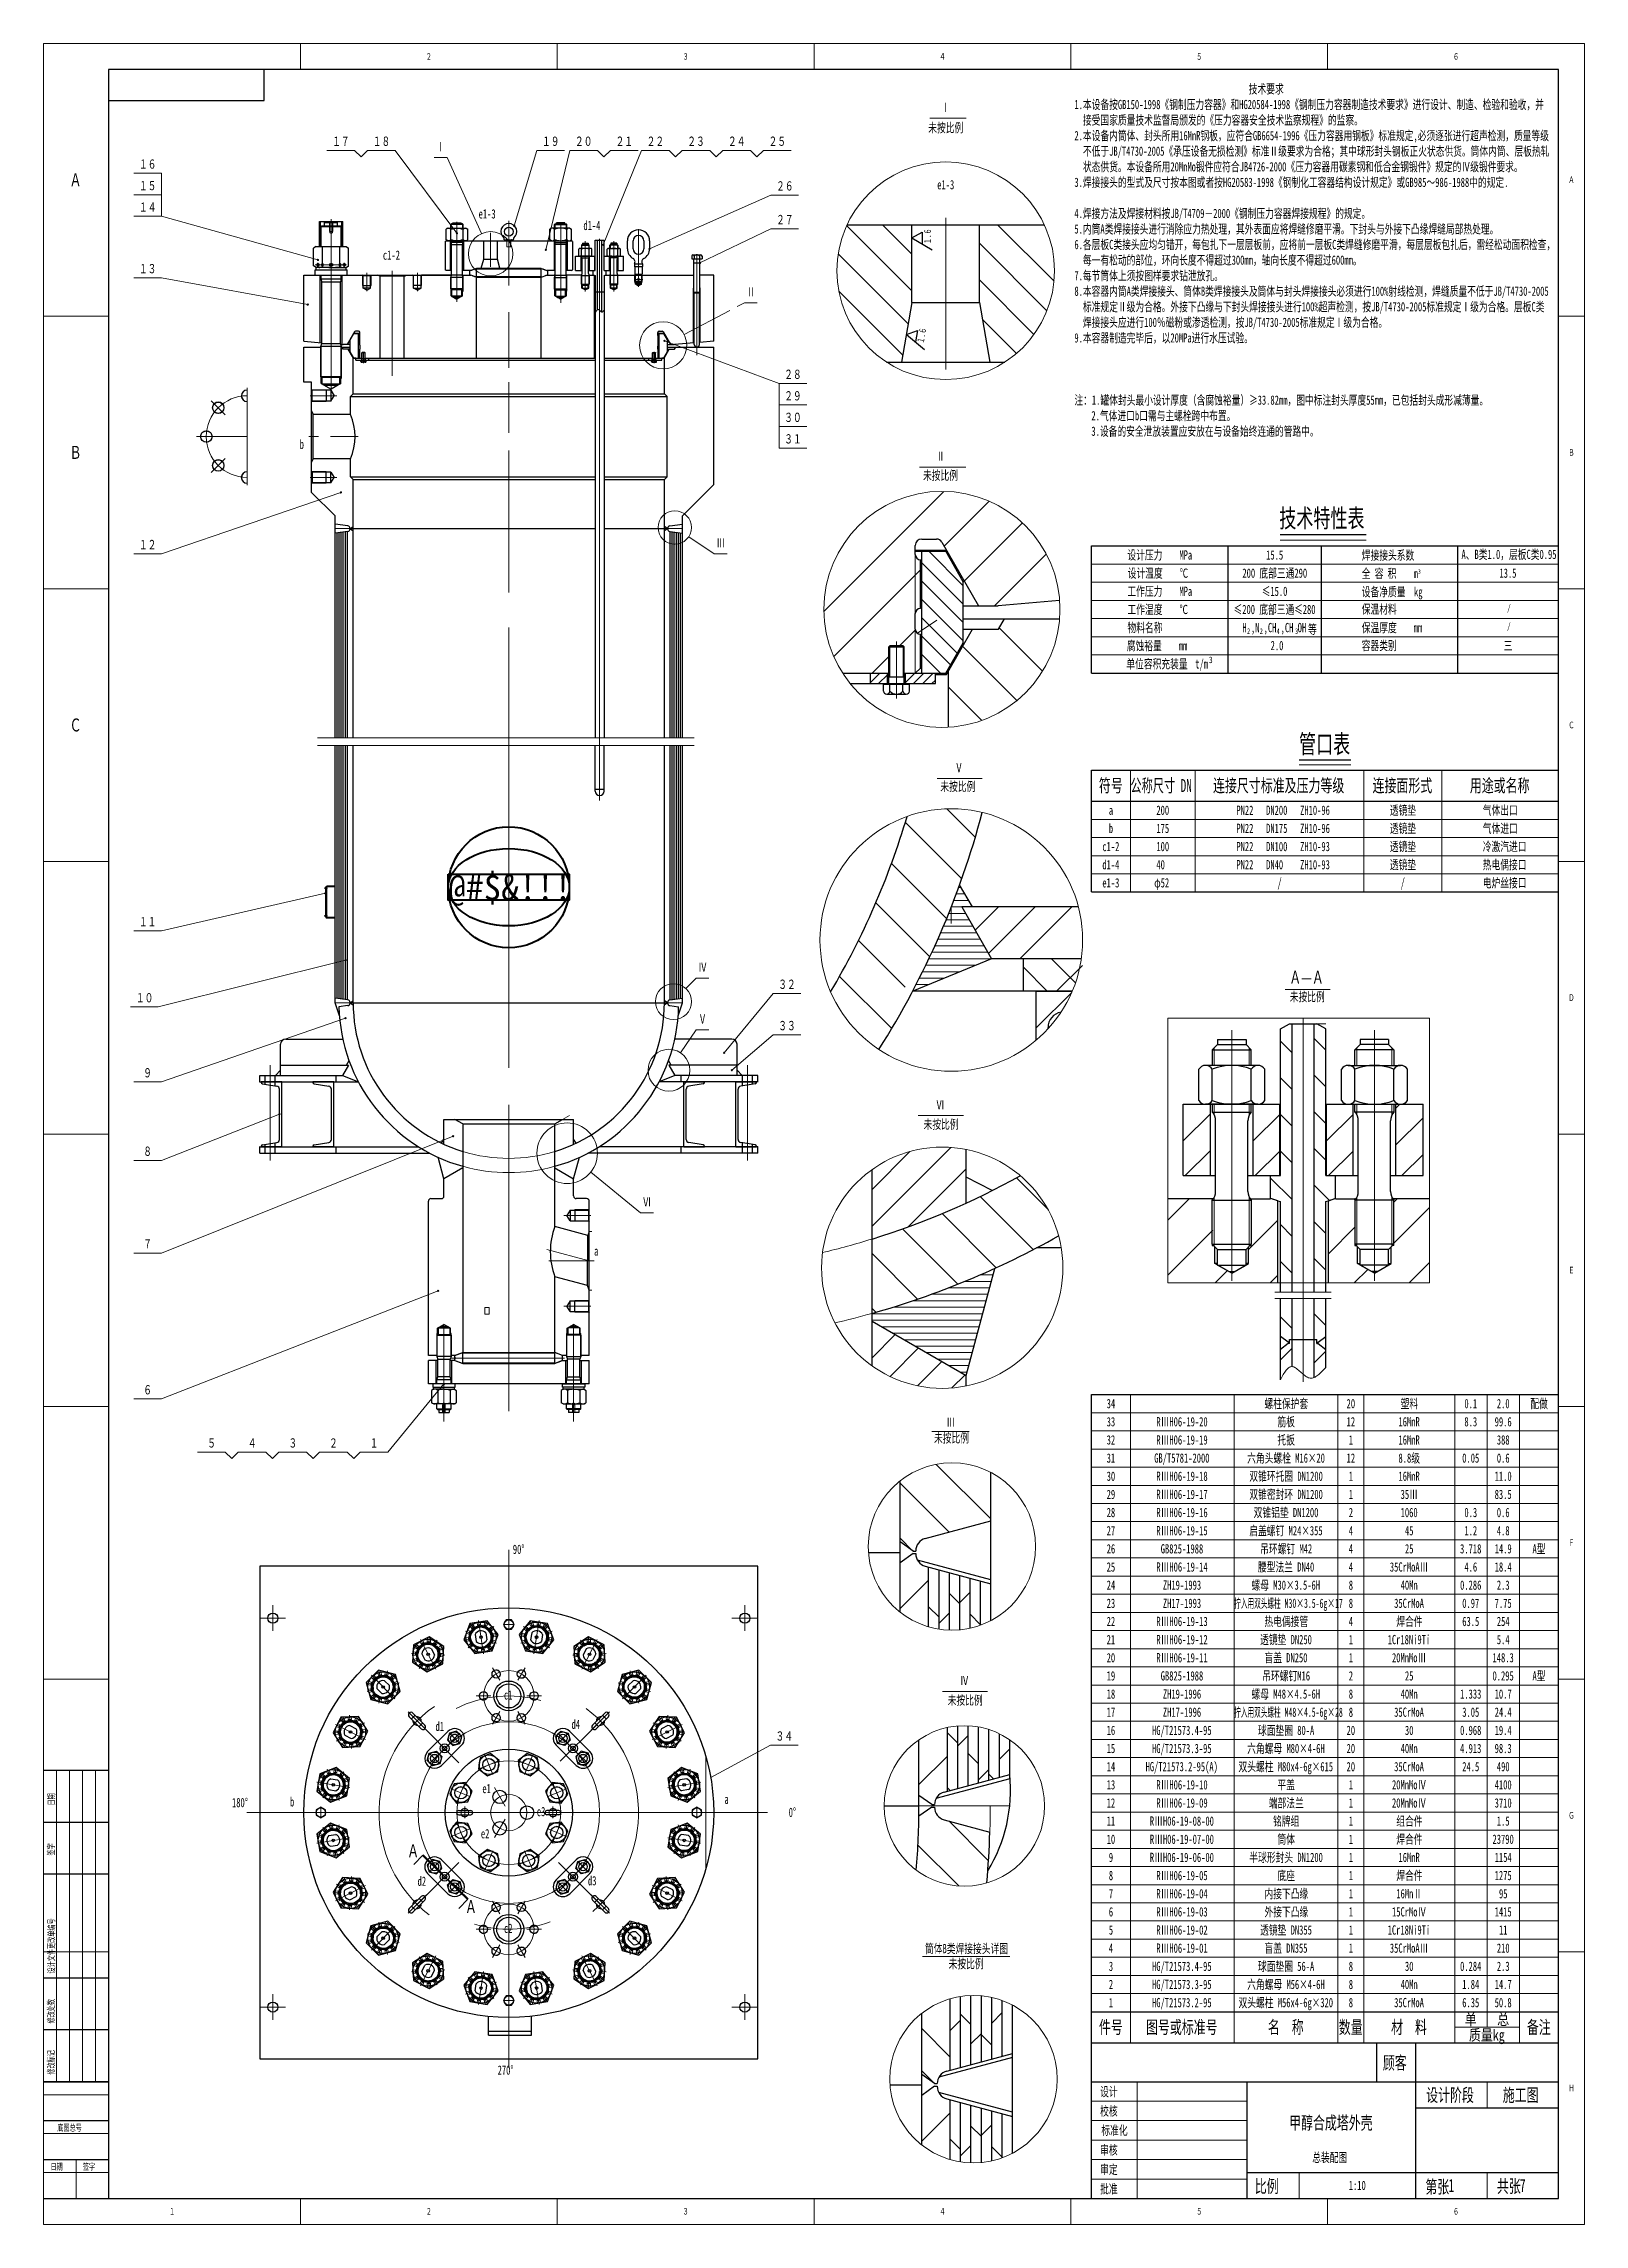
# Model space of a CAD drawing. Extents: x -2309 to 594, y 0 to 1373.
# Drawn here: x 0 to 594, y 0 to 841 of the extents above.
import ezdxf
from ezdxf.lldxf.tags import DXFTag

# ---------------------------------------------------------------- set-up
doc = ezdxf.new("R2010")
doc.units = 0
doc.header["$MEASUREMENT"] = 0
for name, color, linetype in [('Layer0', 7, 'Continuous'), ('Layer1', 7, 'Continuous'), ('Layer2', 7, 'Continuous'), ('Layer3', 7, 'Continuous'), ('Layer4', 7, 'Continuous'), ('Layer8', 7, 'Continuous'), ('Layer9', 7, 'Continuous')]:
    doc.layers.add(name, color=color, linetype=linetype)
doc.styles.add('PicadTxt 1', font='SIMFANG.TTF', dxfattribs={"height": 0.2})
tags = doc.linetypes.add('DASHED', pattern=[5.5, 4.5, -1]).pattern_tags.tags
tags[6:7] = [DXFTag(74, 4), DXFTag(75, 0), DXFTag(340, '0'), DXFTag(46, 0.0), DXFTag(50, 0.0), DXFTag(44, 0.0), DXFTag(45, 0.0)]
tags[4:5] = [DXFTag(74, 4), DXFTag(75, 0), DXFTag(340, '0'), DXFTag(46, 0.0), DXFTag(50, 0.0), DXFTag(44, 0.0), DXFTag(45, 0.0)]
tags = doc.linetypes.add('LDIVIDE2', pattern=[13, 8.5, -1.5, 0, -1.5, 0, -1.5]).pattern_tags.tags
tags[14:15] = [DXFTag(74, 4), DXFTag(75, 0), DXFTag(340, '0'), DXFTag(46, 0.0), DXFTag(50, 0.0), DXFTag(44, 0.0), DXFTag(45, 0.0)]
tags[12:13] = [DXFTag(74, 4), DXFTag(75, 0), DXFTag(340, '0'), DXFTag(46, 0.0), DXFTag(50, 0.0), DXFTag(44, 0.0), DXFTag(45, 0.0)]
tags[10:11] = [DXFTag(74, 4), DXFTag(75, 0), DXFTag(340, '0'), DXFTag(46, 0.0), DXFTag(50, 0.0), DXFTag(44, 0.0), DXFTag(45, 0.0)]
tags[8:9] = [DXFTag(74, 4), DXFTag(75, 0), DXFTag(340, '0'), DXFTag(46, 0.0), DXFTag(50, 0.0), DXFTag(44, 0.0), DXFTag(45, 0.0)]
tags[6:7] = [DXFTag(74, 4), DXFTag(75, 0), DXFTag(340, '0'), DXFTag(46, 0.0), DXFTag(50, 0.0), DXFTag(44, 0.0), DXFTag(45, 0.0)]
tags[4:5] = [DXFTag(74, 4), DXFTag(75, 0), DXFTag(340, '0'), DXFTag(46, 0.0), DXFTag(50, 0.0), DXFTag(44, 0.0), DXFTag(45, 0.0)]
tags = doc.linetypes.add('中心线', pattern=[20.6, 15, -1.8, 2, -1.8]).pattern_tags.tags
tags[10:11] = [DXFTag(74, 4), DXFTag(75, 0), DXFTag(340, '0'), DXFTag(46, 0.0), DXFTag(50, 0.0), DXFTag(44, 0.0), DXFTag(45, 0.0)]
tags[8:9] = [DXFTag(74, 4), DXFTag(75, 0), DXFTag(340, '0'), DXFTag(46, 0.0), DXFTag(50, 0.0), DXFTag(44, 0.0), DXFTag(45, 0.0)]
tags[6:7] = [DXFTag(74, 4), DXFTag(75, 0), DXFTag(340, '0'), DXFTag(46, 0.0), DXFTag(50, 0.0), DXFTag(44, 0.0), DXFTag(45, 0.0)]
tags[4:5] = [DXFTag(74, 4), DXFTag(75, 0), DXFTag(340, '0'), DXFTag(46, 0.0), DXFTag(50, 0.0), DXFTag(44, 0.0), DXFTag(45, 0.0)]
tags = doc.linetypes.add('实线', pattern=[0, 0]).pattern_tags.tags
tags[4:5] = [DXFTag(74, 4), DXFTag(75, 0), DXFTag(340, '0'), DXFTag(46, 0.0), DXFTag(50, 0.0), DXFTag(44, 0.0), DXFTag(45, 0.0)]
tags = doc.linetypes.add('虚线', pattern=[7, 5, -2]).pattern_tags.tags
tags[6:7] = [DXFTag(74, 4), DXFTag(75, 0), DXFTag(340, '0'), DXFTag(46, 0.0), DXFTag(50, 0.0), DXFTag(44, 0.0), DXFTag(45, 0.0)]
tags[4:5] = [DXFTag(74, 4), DXFTag(75, 0), DXFTag(340, '0'), DXFTag(46, 0.0), DXFTag(50, 0.0), DXFTag(44, 0.0), DXFTag(45, 0.0)]

msp = doc.modelspace()

# ---------------------------------------------------------------- texts
at = {"color": 6, "linetype": 'Continuous', "lineweight": 40, "insert": (156.00292, 520.66875), "char_height": 10, "attachment_point": 1}
msp.add_mtext('@#$&!!!', dxfattribs=at)
at = {"layer": 'Layer4', "color": 2, "style": 'PicadTxt 1'}
for s, height, width, p in [('Ⅰ', 3.57143, 0.674667, (346.10526, 814.6239)), ('未按比例', 3.571429, 0.674667, (341.04276, 806.76904)), ('e1-3', 3.571429, 0.674667, (344.51013, 784.80768)), ('e1-3', 3.571429, 0.674667, (167.71146, 773.56238)), ('d1-4', 3.571429, 0.674667, (208.10126, 769.0943)), ('c1-2', 3.571429, 0.674667, (130.80502, 757.65204)), ('b', 3.57143, 0.674667, (98.72059, 684.70203)), ('Ⅱ', 3.57143, 0.674667, (344.12805, 680.11719)), ('未按比例', 3.571429, 0.674667, (339.01929, 672.74524)), ('技术特性表', 7.142857, 0.674667, (476.37683, 654.41986)), ('焊接接头系数', 3.571429, 0.674667, (508.17566, 641.93768)), ('A、B类1.0，层板C类0.95', 3.5714286, 0.674667, (546.62781, 642.25336)), ('全 容 积    m', 3.571429, 0.674667, (508.17566, 634.89081)), ('设备净质量  kg', 3.571429, 0.674667, (508.17572, 627.82806)), ('3', 1.78571, 0.674667, (529.91907, 636.55487)), ('13.5', 3.571429, 0.674667, (561.25031, 635.01337)), ('保温材料', 3.571429, 0.674667, (508.17566, 621.11725)), ('/', 2.5, 0.674666, (564.22351, 622.13846)), ('等', 3.57143, 0.674666, (487.46707, 613.34869)), ('保温厚度    mm', 3.571429, 0.674667, (508.17566, 613.97626)), ('/', 2.5, 0.674666, (564.22351, 615.13846)), ('2.0', 3.571429, 0.674667, (473.04694, 607.09357)), ('容器类别', 3.571429, 0.674667, (508.17566, 607.09357)), ('t/m', 3.571429, 0.674666, (444, 600.01337)), ('3', 2.5, 0.674667, (449.31403, 602.09598)), ('管口表', 7.142857, 0.674667, (484.00006, 567.33435)), ('Ⅴ', 3.57143, 0.674667, (351.19955, 559.98914)), ('未按比例', 3.571429, 0.674667, (345.69766, 552.74707)), ('符号', 5, 0.674667, (406.83325, 552.38435)), ('公称尺寸 DN', 5, 0.631295, (419, 552.38435)), ('连接尺寸标准及压力等级', 5, 0.674667, (450.83325, 552.38435)), ('连接面形式', 5, 0.674667, (512.33331, 552.38435)), ('用途或名称', 5, 0.674667, (549.83325, 552.38435)), ('200', 3.571429, 0.674666, (429, 543.58435)), ('PN22   DN200   ZH10-96', 3.5714286, 0.674666, (459.83337, 543.58435)), ('气体出口', 3.571429, 0.674666, (554.83331, 543.58435)), ('PN22   DN175   ZH10-96', 3.5714286, 0.674666, (459.83337, 536.58435)), ('气体进口', 3.571429, 0.674666, (554.83331, 536.58435)), ('100', 3.571429, 0.674666, (429, 529.58435)), ('PN22   DN100   ZH10-93', 3.5714286, 0.674666, (459.83337, 529.58435)), ('冷激汽进口', 3.571429, 0.674666, (554.83337, 529.58435)), ('40', 3.571429, 0.674666, (429, 522.58435)), ('PN22   DN40    ZH10-93', 3.5714286, 0.674666, (459.83337, 522.58435)), ('热电偶接口', 3.571429, 0.674666, (554.83337, 522.58435)), ('电炉丝接口', 3.571429, 0.674666, (554.83337, 515.58435)), ('Ａ—Ａ', 5, 0.674667, (480.23773, 478.42579)), ('未按比例', 3.571429, 0.674666, (480.42139, 471.66125)), ('Ⅵ', 3.57143, 0.674667, (344.03665, 429.97461)), ('未按比例', 3.571429, 0.674667, (339.23807, 422.48669)), ('a', 3.57143, 0.674667, (212.21866, 373.57736)), ('未按比例', 3.571429, 0.674667, (343.27139, 301.48373)), ('Ⅲ', 3.57143, 0.674667, (348.0126, 307.59494)), ('90°', 3.571429, 0.674667, (180.89417, 258.57288)), ('Ⅳ', 3.57143, 0.674667, (353.26306, 207.94942)), ('c1', 3.571429, 0.674667, (177.45593, 202.4023)), ('未按比例', 3.571429, 0.674667, (348.5321, 200.38054)), ('d1', 3.571429, 0.674667, (151.0813, 190.25943)), ('d4', 3.571429, 0.674667, (203.52248, 191.0813)), ('e1', 3.571429, 0.674667, (169.14624, 166.29826)), ('180°', 3.571429, 0.674667, (72.61394, 160.88438)), ('b', 3.57143, 0.674667, (94.97556, 161.17253)), ('e3', 3.571429, 0.674667, (190.15317, 157.42168)), ('a', 3.57143, 0.674667, (262.47165, 162.18129)), ('0°', 3.571429, 0.674667, (287.24747, 157.14919)), ('e2', 3.571429, 0.674667, (168.57587, 148.88725)), ('d2', 3.571429, 0.674667, (144.17207, 130.56238)), ('d3', 3.571429, 0.674667, (209.85121, 130.74451)), ('c2', 3.571429, 0.674667, (177.47864, 112.38893)), ('筒体B类焊接接头详图', 3.571429, 0.674666, (339.80414, 104.58937)), ('未按比例', 3.571429, 0.674666, (348.89563, 98.73036)), ('270°', 3.571429, 0.674667, (175.03632, 57.72356)), ('甲醇合成塔外壳', 5, 0.674667, (480.16663, 36.66655)), ('总装配图', 3.571429, 0.674667, (489.07574, 24.03613))]:
    msp.add_text(s, height=height, dxfattribs=dict(at, width=width)).set_placement(p)
at = {"layer": 'Layer4', "color": 1, "style": 'PicadTxt 1', "width": 0.674667}
for s, height, p in [('顾客', 5, (516.30524, 59.78364)), ('设计', 3.571429, (407.31573, 49.40955)), ('设计阶段', 5, (533.00647, 47.36616)), ('施工图', 5, (562.52838, 47.3824)), ('校核', 3.571429, (407.31573, 41.90955)), ('标准化', 3.571429, (407.79547, 34.5)), ('审核', 3.571429, (407.31573, 26.90955)), ('审定', 3.571429, (407.31573, 19.40955)), ('比例', 5, (466.9516, 12.20955)), ('第张', 5, (532.69977, 11.9864)), ('共张', 5, (560.28296, 12.23164)), ('批准', 3.571429, (407.31573, 11.90955))]:
    msp.add_text(s, height=height, dxfattribs=at).set_placement(p)
at = {"layer": 'Layer8', "color": 2, "style": 'PicadTxt 1'}
for s, height, width, p in [('２', 2.5, 0.674667, (147.33333, 834.775)), ('３', 2.5, 0.674667, (246.33333, 834.775)), ('４', 2.5, 0.674667, (345.33334, 834.775)), ('５', 2.5, 0.674667, (444.33331, 834.775)), ('６', 2.5, 0.674667, (543.33331, 834.775)), ('                                         技术要求', 3.5714286, 0.674666, (397.39478, 821.74219)), ('1.本设备按GB150-1998《钢制压力容器》和HG20584-1998《钢制压力容器制造技术要求》进行设计、制造、检验和验收，并', 3.5714286, 0.674666, (397.39478, 815.74219)), ('2.本设备内筒体、封头所用16MnR钢板，应符合GB6654-1996《压力容器用钢板》标准规定,必须逐张进行超声检测，质量等级', 3.5714286, 0.674666, (397.39478, 803.74219)), ('  接受国家质量技术监督局颁发的《压力容器安全技术监察规程》的监察。', 3.5714286, 0.674666, (397.39478, 809.74219)), ('１７', 3.571429, 0.674667, (111.21486, 801.57129)), ('１８', 3.571429, 0.674667, (126.88152, 801.57129)), ('Ⅰ', 3.57143, 0.674667, (151.37794, 799.48798)), ('１９', 3.571429, 0.674667, (192.12607, 801.57129)), ('２０', 3.571429, 0.674667, (204.83627, 801.57129)), ('２１', 3.571429, 0.674667, (220.50294, 801.57129)), ('２２', 3.571429, 0.674667, (232.48656, 801.57129)), ('２３', 3.571429, 0.674667, (248.15323, 801.57129)), ('２４', 3.571429, 0.674667, (263.81989, 801.57129)), ('２５', 3.571429, 0.674667, (279.48657, 801.57129)), ('  不低于JB/T4730-2005《承压设备无损检测》标准Ⅱ级要求为合格；其中球形封头钢板正火状态供货。筒体内筒、层板热轧', 3.5714286, 0.674666, (397.39478, 797.74219)), ('Ａ', 5, 0.674667, (10, 785.9875)), ('１６', 3.571429, 0.674667, (36.72899, 792.76398)), ('  状态供货。本设备所用20MnMo锻件应符合JB4726-2000《压力容器用碳素钢和低合金钢锻件》规定的Ⅳ级锻件要求。', 3.5714286, 0.674666, (397.39478, 791.74219)), ('１５', 3.571429, 0.674667, (36.72899, 784.46399)), ('２６', 3.571429, 0.674667, (282.3862, 784.3454)), ('3.焊接接头的型式及尺寸按本图或者按HG20583-1998《钢制化工容器结构设计规定》或GB985～986-1988中的规定.', 3.5714286, 0.674666, (397.39478, 785.74219)), ('Ａ', 2.5, 0.674667, (587.83331, 787.2125)), ('１４', 3.571429, 0.674667, (36.72899, 776.164)), ('２７', 3.571429, 0.674667, (282.3862, 771.35889)), ('4.焊接方法及焊接材料按JB/T4709－2000《钢制压力容器焊接规程》的规定。', 3.5714286, 0.674666, (397.39478, 773.74219)), ('5.内筒A类焊接接头进行消除应力热处理，其外表面应将焊缝修磨平滑。下封头与外接下凸缘焊缝局部热处理。', 3.5714286, 0.674666, (397.39478, 767.74219)), ('6.各层板C类接头应均匀错开，每包扎下一层层板前，应将前一层板C类焊缝修磨平滑，每层层板包扎后，需经松动面积检查，', 3.5714286, 0.674666, (397.39478, 761.74219)), ('  每一有松动的部位，环向长度不得超过300mm，轴向长度不得超过600mm。', 3.5714286, 0.674666, (397.39478, 755.74219)), ('１３', 3.571429, 0.674667, (36.72899, 752.44702)), ('7.每节筒体上须按图样要求钻泄放孔。', 3.5714286, 0.674666, (397.39478, 749.74219)), ('Ⅱ', 3.57143, 0.674667, (271.0163, 743.49103)), ('8.本容器内筒A类焊接接头、筒体B类焊接接头及筒体与封头焊接接头必须进行100%射线检测，焊缝质量不低于JB/T4730-2005', 3.5714286, 0.674666, (397.39478, 743.74219)), ('  标准规定Ⅱ级为合格。外接下凸缘与下封头焊接接头进行100%超声检测，按JB/T4730-2005标准规定Ⅰ级为合格。层板C类', 3.5714286, 0.674666, (397.39478, 737.74219)), ('  焊接接头应进行100％磁粉或渗透检测，按JB/T4730-2005标准规定Ⅰ级为合格。', 3.5714286, 0.674666, (397.39478, 731.74219)), ('9.本容器制造完毕后，以20MPa进行水压试验。', 3.5714286, 0.674666, (397.39478, 725.74219)), ('２８', 3.571429, 0.674667, (285.50821, 711.69135)), ('２９', 3.571429, 0.674667, (285.50821, 703.39136)), ('３０', 3.571429, 0.674667, (285.50821, 695.09137)), ('注：1.罐体封头最小设计厚度（含腐蚀裕量）≥33.82mm，图中标注封头厚度55mm，已包括封头成形减薄量。', 3.5714286, 0.674666, (397.39478, 701.74219)), ('    2.气体进口b口需与主螺栓跨中布置。', 3.5714286, 0.674666, (397.39478, 695.74219)), ('３１', 3.571429, 0.674667, (285.50821, 686.79138)), ('    3.设备的安全泄放装置应安放在与设备始终连通的管路中。', 3.5714286, 0.674666, (397.39478, 689.74219)), ('Ｂ', 5, 0.674667, (10, 680.8625)), ('Ｂ', 2.5, 0.674667, (587.83331, 682.0875)), ('１２', 3.571429, 0.674667, (36.72899, 646.02972)), ('Ⅲ', 3.57143, 0.674667, (259.36078, 646.69641)), ('设计压力    MPa', 3.5714286, 0.674667, (417.81775, 642.01337)), ('15.5', 3.571429, 0.674667, (471.3269, 642.01337)), ('工作压力    MPa', 3.5714286, 0.674667, (417.81775, 628.01337)), ('设计温度    ℃', 3.571429, 0.674667, (417.94623, 635.01337)), ('200 底部三通290', 3.5714286, 0.674667, (462.16025, 635.01337)), ('≤15.0', 3.571429, 0.674667, (469.66022, 628.01337)), ('工作温度    ℃', 3.571429, 0.674667, (417.85809, 621.01337)), ('≤200 底部三通≤280', 3.5714286, 0.674667, (458.8269, 621.01337)), ('物料名称', 3.571429, 0.674667, (417.85461, 614.01337)), ('H ,N ,CH ,CH OH', 3.5714286, 0.674667, (462.16022, 614.01337)), ('2', 2.14286, 0.674667, (463.93933, 613.36058)), ('2', 2.14286, 0.674667, (468.85944, 613.36058)), ('4', 2.14286, 0.674667, (475.35962, 613.36058)), ('3', 2.14286, 0.674667, (482.46246, 613.36058)), ('腐蚀裕量    mm', 3.571429, 0.674667, (417.59381, 607.01337)), ('三', 3.57143, 0.674666, (562.91693, 607.01337)), ('单位容积充装量', 3.571429, 0.674666, (417.41168, 600.01337)), ('Ｃ', 5, 0.674667, (10, 575.7375)), ('Ｃ', 2.5, 0.674667, (587.83331, 576.9625)), ('透镜垫', 3.571429, 0.674666, (519, 543.58435)), ('a', 3.57143, 0.674666, (410.66663, 543.58435)), ('b', 3.57143, 0.674666, (410.66663, 536.58435)), ('175', 3.571429, 0.674666, (429, 536.58435)), ('透镜垫', 3.571429, 0.674666, (519, 536.58435)), ('c1-2', 3.571429, 0.674666, (408.16666, 529.58435)), ('透镜垫', 3.571429, 0.674666, (519, 529.58435)), ('d1-4', 3.571429, 0.674666, (408.16666, 522.58435)), ('透镜垫', 3.571429, 0.674666, (519, 522.58435)), ('e1-3', 3.571429, 0.674667, (408.16666, 515.58435)), ('φ52', 3.571429, 0.674667, (428.16663, 515.58435)), ('/', 3.57143, 0.674667, (475.66669, 515.58435)), ('/', 3.57143, 0.674667, (523.16675, 515.58435)), ('１１', 3.571429, 0.674667, (36.72899, 500.5972)), ('Ⅳ', 3.57143, 0.674667, (252.33713, 483.05582)), ('３２', 3.571429, 0.674667, (283.22736, 476.4649)), ('１０', 3.571429, 0.674667, (35.55505, 471.2699)), ('Ｄ', 2.5, 0.674667, (587.83331, 471.8375)), ('Ⅴ', 3.57143, 0.674667, (252.33713, 463.09616)), ('３３', 3.571429, 0.674667, (283.22736, 460.52615)), ('９', 3.57143, 0.674667, (38.39565, 442.34085)), ('８', 3.57143, 0.674667, (38.39565, 412.06799)), ('Ⅵ', 3.57143, 0.674667, (230.9549, 392.5575)), ('７', 3.57143, 0.674667, (38.39565, 376.35025)), ('Ｅ', 2.5, 0.674667, (587.83331, 366.7125)), ('６', 3.57143, 0.674667, (38.39565, 320.07361)), ('５', 3.57143, 0.674667, (63.04649, 299.57214)), ('４', 3.57143, 0.674667, (78.71316, 299.57214)), ('３', 3.57143, 0.674667, (94.37982, 299.57214)), ('２', 3.57143, 0.674667, (110.04649, 299.57214)), ('１', 3.57143, 0.674667, (125.71316, 299.57214)), ('Ｆ', 2.5, 0.674667, (587.83331, 261.5875)), ('３４', 3.571429, 0.674667, (282.17932, 186.5526)), ('Ｇ', 2.5, 0.674667, (587.83331, 156.4625)), ('Ａ', 5, 0.674667, (140.14288, 141.60803)), ('Ａ', 5, 0.674667, (162.448, 120.02793)), ('Ｈ', 2.5, 0.674667, (587.83331, 51.3375)), ('1', 5, 0.674667, (541.58331, 12.55)), ('7', 5, 0.674667, (569.08331, 12.55)), ('1:10', 3.571429, 0.674666, (503.16663, 13.25)), ('１', 2.5, 0.674667, (48.33333, 3.775)), ('２', 2.5, 0.674667, (147.33333, 3.775)), ('３', 2.5, 0.674667, (246.33333, 3.775)), ('４', 2.5, 0.674667, (345.33334, 3.775)), ('５', 2.5, 0.674667, (444.33331, 3.775)), ('６', 2.5, 0.674667, (543.33331, 3.775))]:
    msp.add_text(s, height=height, dxfattribs=dict(at, width=width)).set_placement(p)
at = {"layer": 'Layer8', "color": 1, "style": 'PicadTxt 1', "width": 0.674667}
for s, p in [('日期', (4.20869, 161.54154)), ('签字', (4.15805, 142.25815)), ('设计文件更改单编号', (4.23053, 96.75928)), ('修改处数', (4.13831, 77.49943)), ('修改标记', (4.17023, 57.74355))]:
    msp.add_text(s, height=2.5, rotation=450, dxfattribs=at).set_placement(p)
for s, p in [('底图总号', (5.26987, 36.04267)), ('日期', (2.62253, 21.0321)), ('签字', (15.12253, 21.0321))]:
    msp.add_text(s, height=2.5, dxfattribs=at).set_placement(p)
at = {"layer": 'Layer9', "color": 2, "style": 'PicadTxt 1', "width": 0.674667}
for rotation, p in [(90, (342.05185, 763.66355)), (79.99990082, (339.26697, 725.25687))]:
    msp.add_text('１.６', height=2.5, rotation=rotation, dxfattribs=at).set_placement(p)
at = {"layer": 'Layer9', "color": 2, "style": 'PicadTxt 1'}
for s, height, width, p in [('34', 3.571429, 0.674667, (409.83334, 314.75)), ('33', 3.571429, 0.674667, (409.83334, 307.75)), ('RⅢH06-19-20', 3.5714286, 0.674667, (429, 307.75)), ('螺柱保护套', 3.571429, 0.674667, (470.66666, 314.75)), ('筋板', 3.571429, 0.674667, (475.66666, 307.75)), ('20', 3.571429, 0.674667, (502.33334, 314.75)), ('12', 3.571429, 0.674667, (502.33334, 307.75)), ('16MnR', 3.571429, 0.674667, (522.33331, 307.75)), ('塑料', 3.571429, 0.674667, (523.16669, 314.75)), ('8.3', 3.571429, 0.674667, (547.75, 307.75)), ('0.1', 3.571429, 0.674667, (547.75, 314.75)), ('99.6', 3.571429, 0.674667, (559.41669, 307.75)), ('2.0', 3.571429, 0.674667, (560.25, 314.75)), ('配做', 3.571429, 0.674667, (573.16669, 314.75)), ('32', 3.571429, 0.674667, (409.83334, 300.75)), ('RⅢH06-19-19', 3.5714286, 0.674667, (429, 300.75)), ('托扳', 3.571429, 0.674667, (475.66666, 300.75)), ('1', 3.57143, 0.674667, (503.16666, 300.75)), ('16MnR', 3.571429, 0.674667, (522.33331, 300.75)), ('388', 3.571429, 0.674667, (560.25, 300.75)), ('31', 3.571429, 0.674667, (409.83334, 293.75)), ('GB/T5781-2000', 3.5714286, 0.674667, (428.16666, 293.75)), ('六角头螺栓 M16×20', 3.5714286, 0.674667, (464, 293.75)), ('12', 3.571429, 0.674667, (502.33334, 293.75)), ('8.8级', 3.571429, 0.674667, (522.33331, 293.75)), ('0.05', 3.571429, 0.674667, (546.91669, 293.75)), ('0.6', 3.571429, 0.674667, (560.25, 293.75)), ('30', 3.571429, 0.674667, (409.83334, 286.75)), ('RⅢH06-19-18', 3.5714286, 0.674667, (429, 286.75)), ('双锥环托圈 DN1200', 3.5714286, 0.674667, (464.83334, 286.75)), ('1', 3.57143, 0.674667, (503.16666, 286.75)), ('16MnR', 3.571429, 0.674667, (522.33331, 286.75)), ('11.0', 3.571429, 0.674667, (559.41669, 286.75)), ('29', 3.571429, 0.674667, (409.83334, 279.75)), ('RⅢH06-19-17', 3.5714286, 0.674667, (429, 279.75)), ('双锥密封环 DN1200', 3.5714286, 0.674667, (464.83334, 279.75)), ('1', 3.57143, 0.674667, (503.16666, 279.75)), ('35Ⅲ', 3.571429, 0.674667, (523.16669, 279.75)), ('83.5', 3.571429, 0.674667, (559.41669, 279.75)), ('28', 3.571429, 0.674667, (409.83334, 272.75)), ('27', 3.571429, 0.674667, (409.83334, 265.75)), ('RⅢH06-19-16', 3.5714286, 0.674667, (429, 272.75)), ('RⅢH06-19-15', 3.5714286, 0.674667, (429, 265.75)), ('启盖螺钉 M24×355', 3.5714286, 0.674667, (464.83334, 265.75)), ('双锥铝垫 DN1200', 3.5714286, 0.674667, (466.5, 272.75)), ('4', 3.57143, 0.674667, (503.16666, 265.75)), ('2', 3.57143, 0.674667, (503.16666, 272.75)), ('1060', 3.571429, 0.674667, (523.16669, 272.75)), ('45', 3.571429, 0.674667, (524.83331, 265.75)), ('0.3', 3.571429, 0.674667, (547.75, 272.75)), ('1.2', 3.571429, 0.674667, (547.75, 265.75)), ('4.8', 3.571429, 0.674667, (560.25, 265.75)), ('0.6', 3.571429, 0.674667, (560.25, 272.75)), ('26', 3.571429, 0.674667, (409.83334, 258.75)), ('GB825-1988', 3.571429, 0.674667, (430.66666, 258.75)), ('吊环螺钉 M42', 3.571429, 0.674667, (469, 258.75)), ('4', 3.57143, 0.674667, (503.16666, 258.75)), ('25', 3.571429, 0.674667, (524.83331, 258.75)), ('3.718', 3.571429, 0.674667, (546.08331, 258.75)), ('14.9', 3.571429, 0.674667, (559.41669, 258.75)), ('A型', 3.571429, 0.674667, (574, 258.75)), ('25', 3.571429, 0.674667, (409.83334, 251.75)), ('RⅢH06-19-14', 3.5714286, 0.674667, (429, 251.75)), ('腰型法兰 DN40', 3.571429, 0.674667, (468.16666, 251.75)), ('4', 3.57143, 0.674667, (503.16666, 251.75)), ('35CrMoAⅢ', 3.571429, 0.674667, (519, 251.75)), ('4.6', 3.571429, 0.674667, (547.75, 251.75)), ('18.4', 3.571429, 0.674667, (559.41669, 251.75)), ('24', 3.571429, 0.674667, (409.83334, 244.75)), ('ZH19-1993', 3.571429, 0.674667, (431.5, 244.75)), ('螺母 M30×3.5-6H', 3.5714286, 0.674667, (465.66666, 244.75)), ('8', 3.57143, 0.674667, (503.16666, 244.75)), ('40Mn', 3.571429, 0.674667, (523.16669, 244.75)), ('0.286', 3.571429, 0.674667, (546.08331, 244.75)), ('2.3', 3.571429, 0.674667, (560.25, 244.75)), ('23', 3.571429, 0.674667, (409.83334, 237.75)), ('ZH17-1993', 3.571429, 0.674667, (431.5, 237.75)), ('拧入用双头螺柱 M30×3.5-6g×17', 3.5714286, 0.512747, (459, 237.75)), ('8', 3.57143, 0.674667, (503.16666, 237.75)), ('35CrMoA', 3.571429, 0.674667, (520.66669, 237.75)), ('0.97', 3.571429, 0.674667, (546.91669, 237.75)), ('7.75', 3.571429, 0.674667, (559.41669, 237.75)), ('22', 3.571429, 0.674667, (409.83334, 230.75)), ('21', 3.571429, 0.674667, (409.83334, 223.75)), ('RⅢH06-19-13', 3.5714286, 0.674667, (429, 230.75)), ('RⅢH06-19-12', 3.5714286, 0.674667, (429, 223.75)), ('透镜垫 DN250', 3.571429, 0.674667, (469, 223.75)), ('热电偶接管', 3.571429, 0.674667, (470.66666, 230.75)), ('4', 3.57143, 0.674667, (503.16666, 230.75)), ('1', 3.57143, 0.674667, (503.16666, 223.75)), ('1Cr18Ni9Ti', 3.571429, 0.674667, (518.16669, 223.75)), ('焊合件', 3.571429, 0.674667, (521.5, 230.75)), ('63.5', 3.571429, 0.674667, (546.91669, 230.75)), ('5.4', 3.571429, 0.674667, (560.25, 223.75)), ('254', 3.571429, 0.674667, (560.25, 230.75)), ('20', 3.571429, 0.674667, (409.83334, 216.75)), ('RⅢH06-19-11', 3.5714286, 0.674667, (429, 216.75)), ('盲盖 DN250', 3.571429, 0.674667, (470.66666, 216.75)), ('1', 3.57143, 0.674667, (503.16666, 216.75)), ('20MnMoⅢ', 3.571429, 0.674667, (519.83331, 216.75)), ('148.3', 3.571429, 0.674667, (558.58331, 216.75)), ('19', 3.571429, 0.674667, (409.83334, 209.75)), ('GB825-1988', 3.571429, 0.674667, (430.66666, 209.75)), ('吊环螺钉M16', 3.571429, 0.674667, (469.83334, 209.75)), ('2', 3.57143, 0.674667, (503.16666, 209.75)), ('25', 3.571429, 0.674667, (524.83331, 209.75)), ('0.295', 3.571429, 0.674667, (558.58331, 209.75)), ('A型', 3.571429, 0.674667, (574, 209.75)), ('18', 3.571429, 0.674667, (409.83334, 202.75)), ('ZH19-1996', 3.571429, 0.674667, (431.5, 202.75)), ('螺母 M48×4.5-6H', 3.5714286, 0.674667, (465.66666, 202.75)), ('8', 3.57143, 0.674667, (503.16666, 202.75)), ('40Mn', 3.571429, 0.674667, (523.16669, 202.75)), ('1.333', 3.571429, 0.674667, (546.08331, 202.75)), ('10.7', 3.571429, 0.674667, (559.41669, 202.75)), ('17', 3.571429, 0.674667, (409.83334, 195.75)), ('ZH17-1996', 3.571429, 0.674667, (431.5, 195.75)), ('拧入用双头螺柱 M48×4.5-6g×28', 3.5714286, 0.512747, (459, 195.75)), ('8', 3.57143, 0.674667, (503.16666, 195.75)), ('35CrMoA', 3.571429, 0.674667, (520.66669, 195.75)), ('3.05', 3.571429, 0.674667, (546.91669, 195.75)), ('24.4', 3.571429, 0.674667, (559.41669, 195.75)), ('16', 3.571429, 0.674667, (409.83334, 188.75)), ('15', 3.571429, 0.674667, (409.83334, 181.75)), ('HG/T21573.4-95', 3.5714286, 0.674667, (427.33334, 188.75)), ('HG/T21573.3-95', 3.5714286, 0.674667, (427.33334, 181.75)), ('六角螺母 M80×4-6H', 3.5714286, 0.674667, (464, 181.75)), ('球面垫圈 80-A', 3.571429, 0.674667, (468.16666, 188.75)), ('20', 3.571429, 0.674667, (502.33334, 188.75)), ('20', 3.571429, 0.674667, (502.33334, 181.75)), ('40Mn', 3.571429, 0.674667, (523.16669, 181.75)), ('30', 3.571429, 0.674667, (524.83331, 188.75)), ('4.913', 3.571429, 0.674667, (546.08331, 181.75)), ('0.968', 3.571429, 0.674667, (546.08331, 188.75)), ('98.3', 3.571429, 0.674667, (559.41669, 181.75)), ('19.4', 3.571429, 0.674667, (559.41669, 188.75)), ('14', 3.571429, 0.674667, (409.83334, 174.75)), ('HG/T21573.2-95(A)', 3.5714286, 0.674667, (424.83334, 174.75)), ('双头螺柱 M80x4-6g×615', 3.5714286, 0.674667, (460.66666, 174.75)), ('20', 3.571429, 0.674667, (502.33334, 174.75)), ('35CrMoA', 3.571429, 0.674667, (520.66669, 174.75)), ('24.5', 3.571429, 0.674667, (546.91669, 174.75)), ('490', 3.571429, 0.674667, (560.25, 174.75)), ('13', 3.571429, 0.674667, (409.83334, 167.75)), ('RⅢH06-19-10', 3.5714286, 0.674667, (429, 167.75)), ('平盖', 3.571429, 0.674667, (475.66666, 167.75)), ('1', 3.57143, 0.674667, (503.16666, 167.75)), ('20MnMoⅣ', 3.571429, 0.674667, (519.83331, 167.75)), ('4100', 3.571429, 0.674667, (559.41669, 167.75)), ('12', 3.571429, 0.674667, (409.83334, 160.75)), ('RⅢH06-19-09', 3.5714286, 0.674667, (429, 160.75)), ('端部法兰', 3.571429, 0.674667, (472.33334, 160.75)), ('1', 3.57143, 0.674667, (503.16666, 160.75)), ('20MnMoⅣ', 3.571429, 0.674667, (519.83331, 160.75)), ('3710', 3.571429, 0.674667, (559.41669, 160.75)), ('11', 3.571429, 0.674667, (409.83334, 153.75)), ('RⅢH06-19-08-00', 3.5714286, 0.674667, (426.5, 153.75)), ('铭牌组', 3.571429, 0.674667, (474, 153.75)), ('1', 3.57143, 0.674667, (503.16666, 153.75)), ('组合件', 3.571429, 0.674667, (521.5, 153.75)), ('1.5', 3.571429, 0.674667, (560.25, 153.75)), ('10', 3.571429, 0.674667, (409.83334, 146.75)), ('9', 3.57143, 0.674667, (410.66666, 139.75)), ('RⅢH06-19-07-00', 3.5714286, 0.674667, (426.5, 146.75)), ('RⅢH06-19-06-00', 3.5714286, 0.674667, (426.5, 139.75)), ('半球形封头 DN1200', 3.5714286, 0.674667, (464.83334, 139.75)), ('筒体', 3.571429, 0.674667, (475.66666, 146.75)), ('1', 3.57143, 0.674667, (503.16666, 146.75)), ('1', 3.57143, 0.674667, (503.16666, 139.75)), ('焊合件', 3.571429, 0.674667, (521.5, 146.75)), ('16MnR', 3.571429, 0.674667, (522.33331, 139.75)), ('23790', 3.571429, 0.674667, (558.58331, 146.75)), ('1154', 3.571429, 0.674667, (559.41669, 139.75)), ('8', 3.57143, 0.674667, (410.66666, 132.75)), ('RⅢH06-19-05', 3.5714286, 0.674667, (429, 132.75)), ('底座', 3.571429, 0.674667, (475.66666, 132.75)), ('1', 3.57143, 0.674667, (503.16666, 132.75)), ('焊合件', 3.571429, 0.674667, (521.5, 132.75)), ('1275', 3.571429, 0.674667, (559.41669, 132.75)), ('7', 3.57143, 0.674667, (410.66666, 125.75)), ('RⅢH06-19-04', 3.5714286, 0.674667, (429, 125.75)), ('内接下凸缘', 3.571429, 0.674667, (470.66666, 125.75)), ('1', 3.57143, 0.674667, (503.16666, 125.75)), ('16MnⅡ', 3.571429, 0.674667, (521.5, 125.75)), ('95', 3.571429, 0.674667, (561.08331, 125.75)), ('6', 3.57143, 0.674667, (410.66666, 118.75)), ('RⅢH06-19-03', 3.5714286, 0.674667, (429, 118.75)), ('外接下凸缘', 3.571429, 0.674667, (470.66666, 118.75)), ('1', 3.57143, 0.674667, (503.16666, 118.75)), ('15CrMoⅣ', 3.571429, 0.674667, (519.83331, 118.75)), ('1415', 3.571429, 0.674667, (559.41669, 118.75)), ('5', 3.57143, 0.674667, (410.66666, 111.75)), ('RⅢH06-19-02', 3.5714286, 0.674667, (429, 111.75)), ('透镜垫 DN355', 3.571429, 0.674667, (469, 111.75)), ('1', 3.57143, 0.674667, (503.16666, 111.75)), ('1Cr18Ni9Ti', 3.571429, 0.674667, (518.16669, 111.75)), ('11', 3.571429, 0.674667, (561.08331, 111.75)), ('4', 3.57143, 0.674667, (410.66666, 104.75)), ('3', 3.57143, 0.674667, (410.66666, 97.75)), ('HG/T21573.4-95', 3.5714286, 0.674667, (427.33334, 97.75)), ('RⅢH06-19-01', 3.5714286, 0.674667, (429, 104.75)), ('球面垫圈 56-A', 3.571429, 0.674667, (468.16666, 97.75)), ('盲盖 DN355', 3.571429, 0.674667, (470.66666, 104.75)), ('8', 3.57143, 0.674667, (503.16666, 97.75)), ('1', 3.57143, 0.674667, (503.16666, 104.75)), ('35CrMoAⅢ', 3.571429, 0.674667, (519, 104.75)), ('30', 3.571429, 0.674667, (524.83331, 97.75)), ('0.284', 3.571429, 0.674667, (546.08331, 97.75)), ('210', 3.571429, 0.674667, (560.25, 104.75)), ('2.3', 3.571429, 0.674667, (560.25, 97.75)), ('2', 3.57143, 0.674667, (410.66666, 90.75)), ('HG/T21573.3-95', 3.5714286, 0.674667, (427.33334, 90.75)), ('六角螺母 M56×4-6H', 3.5714286, 0.674667, (464, 90.75)), ('8', 3.57143, 0.674667, (503.16666, 90.75)), ('40Mn', 3.571429, 0.674667, (523.16669, 90.75)), ('1.84', 3.571429, 0.674667, (546.91669, 90.75)), ('14.7', 3.571429, 0.674667, (559.41669, 90.75)), ('1', 3.57143, 0.674667, (410.66666, 83.75)), ('HG/T21573.2-95', 3.5714286, 0.674667, (427.33334, 83.75)), ('双头螺柱 M56x4-6g×320', 3.5714286, 0.674667, (460.66666, 83.75)), ('8', 3.57143, 0.674667, (503.16666, 83.75)), ('35CrMoA', 3.571429, 0.674667, (520.66669, 83.75)), ('6.35', 3.571429, 0.674667, (546.91669, 83.75)), ('50.8', 3.571429, 0.674667, (559.41669, 83.75)), ('件号', 5, 0.674667, (406.83334, 73.55)), ('图号或标准号', 5, 0.674667, (425, 73.55)), ('名  称', 5, 0.674667, (472, 73.55)), ('数量', 5, 0.674667, (499.33334, 73.55)), ('材  料', 5, 0.674667, (519.5, 73.55)), ('单', 4.28571, 0.787111, (547.91669, 76.9)), ('质量kg', 4.285714, 0.787111, (549.5, 70.9)), ('总', 4.28571, 0.787111, (560.41669, 76.9)), ('备注', 5, 0.674667, (571.83331, 73.55))]:
    msp.add_text(s, height=height, dxfattribs=dict(at, width=width)).set_placement(p)
at = {"layer": 'Layer9', "color": 1, "style": 'PicadTxt 1', "width": 0.674667}
for s, p in [('日期', (4.20869, 161.54154)), ('签字', (4.15805, 142.25815)), ('设计文件更改单编号', (4.23053, 96.75928)), ('修改处数', (4.13831, 77.49943)), ('修改标记', (4.17023, 57.74355))]:
    msp.add_text(s, height=2.5, rotation=450, dxfattribs=at).set_placement(p)
for s, p in [('底图总号', (5.26987, 36.04267)), ('日期', (2.62253, 21.0321)), ('签字', (15.12253, 21.0321))]:
    msp.add_text(s, height=2.5, dxfattribs=at).set_placement(p)

# ---------------------------------------------------------------- linework, layer by layer
at = {"color": 6, "linetype": 'Continuous', "lineweight": 40}
msp.add_lwpolyline([(156.00292, 520.66875), (202.66959, 520.66875), (202.66959, 510.66875), (156.00292, 510.66875)], close=True, dxfattribs=at)
msp.add_circle((179.33626, 515.66875), 23.33333, dxfattribs=at)
msp.add_ellipse((179.33626, 515.66875), major_axis=(-23.33333, 0), ratio=0.638814645, dxfattribs=at)
at = {"layer": 'Layer0', "color": 0, "linetype": '实线', "lineweight": 30}
for p, q in [((106.33627, 762.6958), (106.33627, 772.45685)), ((106.33627, 772.45685), (115.33624, 772.45685)), ((106.73627, 762.69977), (106.73627, 772.45685)), ((106.83624, 770.30078), (107.13622, 770.60083)), ((114.83622, 770.30078), (106.83624, 770.30078)), ((106.83624, 770.30078), (106.83624, 762.69977)), ((114.53622, 770.60083), (107.13622, 770.60083)), ((108.33624, 770.60083), (108.33624, 772.00079)), ((108.33624, 772.00079), (113.33622, 772.00079)), ((113.33622, 770.60083), (113.33622, 772.00079)), ((114.83622, 770.30078), (114.53622, 770.60083)), ((114.83622, 770.30078), (114.83622, 762.69977)), ((114.93623, 762.69977), (114.93623, 772.45685)), ((115.33624, 762.6958), (115.33624, 772.45685)), ((177.58627, 765.38922), (177.58627, 765.63135)), ((177.58627, 765.38922), (181.08627, 765.38922)), ((181.08627, 765.38922), (181.08627, 765.63135)), ((309.74307, 771.16296), (385.80057, 771.16296)), ((334.77188, 741.16315), (334.77188, 771.16296)), ((360.77194, 741.16315), (360.77194, 771.16296)), ((105.08624, 762.69977), (104.08624, 762.12238)), ((104.08624, 755.2771), (104.08624, 762.12238)), ((105.08624, 762.69977), (116.58624, 762.69977)), ((107.46122, 756.29974), (107.46122, 762.48151)), ((114.21124, 756.29974), (114.21124, 762.48151)), ((116.58624, 762.69977), (117.58624, 762.12238)), ((117.58624, 755.2771), (117.58624, 762.12238)), ((154.83627, 764.68921), (155.13626, 764.9892)), ((154.83627, 764.68921), (154.83627, 753.78918)), ((155.13626, 764.9892), (196.93652, 764.9892)), ((156.78625, 764.88922), (156.68625, 764.9892)), ((156.78625, 764.88922), (156.78625, 753.58917)), ((156.78625, 764.88922), (156.93655, 764.88922)), ((157.23621, 751.67053), (157.23621, 763.51715)), ((161.43622, 751.67047), (161.43622, 763.51715)), ((161.7366, 764.88922), (161.88626, 764.88922)), ((161.88626, 764.88922), (161.98627, 764.9892)), ((161.88626, 764.88922), (161.88626, 753.58917)), ((168.73654, 754.38922), (169.73654, 757.88922)), ((169.73654, 757.88922), (169.73654, 764.9892)), ((169.73654, 757.88922), (174.93658, 757.88922)), ((174.93655, 757.88922), (174.93655, 764.9892)), ((175.93655, 754.38922), (174.93655, 757.88922)), ((178.53629, 764.9892), (178.53629, 765.18921)), ((180.13626, 764.9892), (180.13626, 765.18921)), ((196.78629, 764.88922), (196.68628, 764.9892)), ((196.78629, 764.88922), (196.78629, 753.58917)), ((196.93652, 764.88922), (196.78629, 764.88922)), ((197.23627, 751.67047), (197.23627, 763.52448)), ((201.43628, 751.67053), (201.43628, 763.52448)), ((201.73657, 764.9892), (203.53629, 764.9892)), ((201.88629, 764.88922), (201.73657, 764.88922)), ((201.88629, 764.88922), (201.9863, 764.9892)), ((201.88629, 764.88922), (201.88629, 753.58917)), ((203.83627, 764.68921), (203.53629, 764.9892)), ((203.83627, 764.68921), (203.83627, 753.78918)), ((205.08621, 753.5274), (205.08621, 759.0274)), ((205.08621, 759.0274), (212.58621, 759.0274)), ((207.18617, 753.52734), (207.18617, 759.02734)), ((207.73616, 763.62805), (207.33614, 763.22803)), ((207.33614, 763.22803), (207.33614, 762.02728)), ((207.33614, 763.22803), (210.33614, 763.22803)), ((207.33614, 759.0274), (207.33614, 758.42804)), ((207.33614, 758.42804), (210.33614, 758.42804)), ((207.59618, 752.30066), (207.59615, 757.75543)), ((207.73616, 764.02808), (207.73616, 763.62805)), ((207.73616, 764.02808), (209.93611, 764.02808)), ((207.73616, 763.62805), (209.93611, 763.62805)), ((209.93611, 764.02808), (209.93611, 763.62805)), ((209.93611, 763.62805), (210.33614, 763.22803)), ((210.07616, 752.30066), (210.07613, 757.75543)), ((210.33614, 762.02728), (210.33614, 763.22803)), ((210.33614, 758.42804), (210.33614, 759.0274)), ((210.48616, 753.52734), (210.48616, 759.02734)), ((212.53622, 753.5274), (212.53622, 759.0274)), ((212.58621, 753.5274), (212.58621, 765.24359)), ((212.58621, 765.24359), (216.08621, 765.24359)), ((213.48621, 738.35559), (213.48621, 765.24359)), ((215.18622, 737.47974), (215.18622, 765.24359)), ((216.08621, 753.5274), (216.08621, 765.24359)), ((216.08621, 759.0274), (223.58621, 759.0274)), ((216.13623, 753.5274), (216.13623, 759.0274)), ((218.18622, 753.5274), (218.18622, 759.0274)), ((218.73627, 763.62811), (218.33624, 763.22809)), ((218.33624, 762.02734), (218.33624, 763.22809)), ((221.33624, 763.22809), (218.33624, 763.22809)), ((218.33624, 758.4281), (218.33624, 759.02747)), ((221.33624, 758.4281), (218.33624, 758.4281)), ((218.59622, 752.30072), (218.59625, 757.75549)), ((218.73627, 764.02814), (218.73627, 763.62811)), ((220.93622, 764.02814), (218.73627, 764.02814)), ((220.93622, 763.62811), (218.73627, 763.62811)), ((220.93622, 764.02814), (220.93622, 763.62811)), ((220.93622, 763.62811), (221.33624, 763.22809)), ((221.0762, 752.30072), (221.07623, 757.75549)), ((221.33624, 763.22809), (221.33624, 762.02734)), ((221.33624, 759.02747), (221.33624, 758.4281)), ((221.48621, 753.5274), (221.48621, 759.0274)), ((223.58621, 753.5274), (223.58621, 759.0274)), ((225.03622, 761.89362), (225.03622, 764.89362)), ((227.23621, 761.89362), (227.23621, 764.89362)), ((231.43622, 764.89362), (231.43622, 761.89362)), ((233.6362, 764.89362), (233.6362, 761.89362)), ((249.83728, 759.09149), (249.83728, 758.0238)), ((249.83728, 758.0238), (253.83527, 758.0238)), ((250.15625, 758.0238), (250.15625, 757.94379)), ((250.15625, 757.94379), (253.51624, 757.94379)), ((250.33704, 759.5238), (253.33545, 759.5238)), ((250.63623, 745.1438), (250.63623, 757.94379)), ((250.83673, 759.09149), (250.83673, 758.0238)), ((252.83575, 759.09149), (252.83575, 758.0238)), ((253.03622, 745.1438), (253.03622, 757.94379)), ((253.51624, 758.0238), (253.51624, 757.94379)), ((253.83527, 759.09149), (253.83527, 758.0238)), ((100.33625, 726.24359), (100.33625, 751.74359)), ((100.33625, 751.74359), (123.13619, 751.74359)), ((105.08624, 754.69977), (104.08624, 755.2771)), ((104.68623, 753.74377), (116.98623, 753.74377)), ((104.68623, 751.74377), (104.68623, 753.74377)), ((110.83622, 754.69977), (105.0862, 754.69977)), ((105.08624, 753.74292), (105.08624, 754.69977)), ((106.63624, 725.70361), (106.63624, 751.74359)), ((106.83624, 750.19977), (106.83624, 751.74377)), ((114.83622, 750.19977), (106.83624, 750.19977)), ((106.83624, 750.19977), (107.23623, 749.10077)), ((107.23623, 749.10077), (114.43623, 749.10077)), ((107.23626, 725.31183), (107.23626, 749.10077)), ((107.46122, 754.91803), (107.46122, 755.09973)), ((110.83624, 754.69977), (116.58624, 754.69977)), ((114.21124, 754.91803), (114.21124, 755.09973)), ((114.83622, 750.19977), (114.43623, 749.10077)), ((114.43626, 725.31183), (114.43626, 749.10077)), ((114.83622, 750.19977), (114.83622, 751.74377)), ((115.03623, 724.98358), (115.03623, 751.74359)), ((116.58624, 754.69977), (117.58624, 755.2771)), ((116.58624, 753.74377), (116.58624, 754.69977)), ((116.98623, 751.74377), (116.98623, 753.74377)), ((123.13619, 751.59375), (122.87647, 751.74359)), ((122.87647, 751.74359), (145.79602, 751.74359)), ((123.13624, 746.74359), (123.13619, 751.59375)), ((123.13619, 751.59375), (126.03622, 751.59375)), ((126.03622, 751.59357), (126.29601, 751.74359)), ((126.03626, 746.74359), (126.03622, 751.59357)), ((129.68628, 751.3432), (128.58621, 751.74359)), ((129.68628, 719.74359), (129.68628, 751.3432)), ((138.98621, 751.3432), (129.68628, 751.3432)), ((138.98621, 751.3432), (140.08627, 751.74359)), ((138.98621, 719.74359), (138.98621, 751.3432)), ((142.63626, 751.59357), (142.37646, 751.74359)), ((142.63623, 746.74359), (142.63626, 751.59357)), ((145.53629, 751.59375), (142.63626, 751.59375)), ((145.53625, 746.74359), (145.53629, 751.59375)), ((145.53629, 751.59375), (145.79602, 751.74359)), ((157.23621, 751.74359), (145.73633, 751.74359)), ((145.73633, 751.74359), (157.23621, 751.74359)), ((155.13626, 753.4892), (154.83627, 753.78918)), ((157.23654, 753.4892), (155.13626, 753.4892)), ((156.78625, 753.58917), (156.68625, 753.4892)), ((156.78625, 753.58917), (157.23654, 753.58917)), ((157.13629, 751.54358), (156.78989, 751.74359)), ((157.13629, 751.54358), (157.19, 751.54358)), ((157.13629, 751.396), (157.13629, 751.54358)), ((161.43622, 751.74359), (164.69383, 751.74359)), ((161.43655, 753.58917), (161.88626, 753.58917)), ((164.68646, 753.4892), (161.43655, 753.4892)), ((161.48242, 751.54358), (161.53632, 751.54358)), ((161.53632, 751.54358), (161.88272, 751.74359)), ((161.53632, 751.39551), (161.53632, 751.54358)), ((161.88626, 753.58917), (161.98627, 753.4892)), ((166.83624, 750.94348), (164.63823, 751.74353)), ((166.83627, 754.27173), (164.68646, 753.4892)), ((166.83623, 719.74359), (166.83624, 750.94348)), ((166.83624, 750.94348), (191.83627, 750.9436)), ((166.83627, 754.27173), (166.83627, 754.38922)), ((166.83627, 754.38922), (191.83627, 754.38922)), ((166.83627, 754.27173), (191.83627, 754.27173)), ((191.83626, 750.94354), (194.03427, 751.74359)), ((191.83627, 719.74359), (191.83626, 750.94354)), ((191.83627, 754.27173), (191.83627, 754.38922)), ((191.83627, 754.27173), (193.98608, 753.4892)), ((193.97871, 751.74359), (197.23627, 751.74359)), ((197.23657, 753.4892), (193.98608, 753.4892)), ((196.78629, 753.58917), (196.68628, 753.4892)), ((197.23657, 753.58917), (196.78629, 753.58917)), ((197.13617, 751.54358), (196.78976, 751.74359)), ((197.13617, 751.39551), (197.13617, 751.54358)), ((197.19006, 751.54358), (197.13617, 751.54358)), ((207.38354, 751.74359), (201.43628, 751.74359)), ((201.88629, 753.58917), (201.43658, 753.58917)), ((203.53629, 753.4892), (201.43658, 753.4892)), ((201.53619, 751.54358), (201.48248, 751.54358)), ((201.53619, 751.54358), (201.8826, 751.74359)), ((201.53619, 751.396), (201.53619, 751.54358)), ((201.88629, 753.58917), (201.9863, 753.4892)), ((203.53629, 753.4892), (203.83627, 753.78918)), ((205.08621, 753.5274), (207.59618, 753.5274)), ((210.07616, 753.5274), (212.58621, 753.5274)), ((210.29349, 751.74359), (211.9435, 751.74359)), ((211.83618, 751.78717), (211.83627, 753.5274)), ((211.83621, 753.5274), (212.58621, 753.5274)), ((212.38623, 751.57983), (211.93622, 751.74359)), ((212.38623, 719.74359), (212.38623, 751.57983)), ((212.58618, 751.5274), (212.58621, 573.31586)), ((216.08621, 753.5274), (216.83621, 753.5274)), ((216.08621, 753.5274), (218.59625, 753.5274)), ((216.08621, 751.5274), (216.08621, 573.31586)), ((216.28622, 751.57983), (216.73615, 751.74359)), ((216.28622, 719.74359), (216.28622, 751.57983)), ((216.73615, 751.74359), (218.42665, 751.74359)), ((216.83621, 751.78717), (216.83621, 753.5274)), ((218.38219, 751.68243), (218.27635, 751.74353)), ((221.07623, 753.5274), (223.58621, 753.5274)), ((221.24577, 751.74359), (250.63623, 751.74365)), ((221.29019, 751.6825), (221.39603, 751.74359)), ((227.73621, 756.09363), (227.73621, 755.09363)), ((227.73621, 756.09363), (230.93622, 756.09363)), ((227.73621, 755.09363), (230.93622, 755.09363)), ((227.93622, 754.9436), (227.93622, 752.09363)), ((227.93622, 752.09363), (230.73621, 752.09363)), ((227.98621, 749.29364), (227.98621, 751.74359)), ((230.68622, 749.29364), (227.98621, 749.29364)), ((227.98621, 749.29364), (228.18622, 749.09363)), ((227.98621, 748.74359), (230.68625, 748.74359)), ((228.12122, 748.24359), (228.12122, 749.15863)), ((228.18622, 749.09363), (230.48621, 749.09363)), ((230.68622, 749.29364), (230.48621, 749.09363)), ((230.55124, 748.24359), (230.55124, 749.15863)), ((230.55621, 751.89227), (230.55621, 751.9436)), ((230.68622, 751.74359), (230.68622, 749.29364)), ((230.73621, 754.9436), (230.73621, 752.09363)), ((230.93622, 756.09363), (230.93622, 755.09363)), ((250.63623, 756.44379), (253.03625, 756.44379)), ((258.33624, 751.74359), (253.03622, 751.74359)), ((258.33624, 726.24359), (258.33624, 751.74359)), ((122.93623, 747.74359), (126.23621, 747.74359)), ((124.58625, 745.90637), (123.13624, 746.74359)), ((123.33614, 746.74359), (123.13624, 746.74359)), ((126.03626, 746.74359), (123.13624, 746.74359)), ((124.58624, 745.90637), (126.03625, 746.74359)), ((145.73627, 747.74359), (142.43628, 747.74359)), ((144.08624, 745.90637), (142.63623, 746.74359)), ((142.63623, 746.74359), (145.53625, 746.74359)), ((144.08624, 745.90637), (145.53625, 746.74359)), ((145.33633, 746.74359), (145.53625, 746.74359)), ((156.93631, 745.54358), (157.43622, 745.54358)), ((157.13629, 743.74365), (157.13629, 746.17041)), ((157.13629, 743.74365), (159.3363, 742.47345)), ((157.13629, 743.74359), (157.43622, 743.74359)), ((161.53632, 743.74365), (159.3363, 742.47345)), ((161.23627, 745.54358), (161.7363, 745.54358)), ((161.23627, 743.74359), (161.53619, 743.74359)), ((161.53632, 743.74365), (161.53632, 746.17053)), ((197.43622, 745.54358), (196.93619, 745.54358)), ((197.13617, 743.74365), (197.13617, 746.17053)), ((197.13617, 743.74365), (199.33618, 742.47345)), ((197.43622, 743.74359), (197.13629, 743.74359)), ((201.53619, 743.74365), (199.33618, 742.47345)), ((201.73618, 745.54358), (201.23627, 745.54358)), ((201.53619, 743.74359), (201.23627, 743.74359)), ((201.53619, 743.74365), (201.53619, 746.17041)), ((207.53621, 746.74353), (207.53619, 748.02808)), ((208.8362, 745.99298), (207.53621, 746.74353)), ((207.73619, 746.74353), (207.53621, 746.74353)), ((208.83618, 745.99298), (210.13617, 746.74353)), ((210.13618, 746.74353), (209.93614, 746.74353)), ((210.13618, 746.74353), (210.1362, 748.02814)), ((212.58621, 745.24359), (216.08621, 745.24359)), ((218.42081, 748.14355), (218.33618, 748.14355)), ((218.3362, 748.14349), (218.42076, 748.14349)), ((218.53619, 746.74359), (218.53618, 748.0282)), ((218.53619, 746.74359), (218.73624, 746.74359)), ((219.8362, 745.99304), (218.53621, 746.74359)), ((219.83618, 745.99304), (221.13617, 746.74359)), ((220.93619, 746.74359), (221.13617, 746.74359)), ((221.13617, 746.74359), (221.13618, 748.02814)), ((221.33618, 748.14355), (221.25162, 748.14355)), ((228.12122, 748.24359), (229.33621, 747.54211)), ((228.12122, 748.24359), (230.55124, 748.24359)), ((230.55124, 748.24359), (229.33624, 747.54211)), ((250.53625, 746.74359), (250.63623, 746.84357)), ((250.63623, 746.74359), (250.53625, 746.74359)), ((250.53625, 725.57501), (250.53625, 746.74359)), ((250.63776, 745.14227), (253.03625, 745.14227)), ((250.83624, 744.94379), (250.63776, 745.14227)), ((250.83624, 744.94379), (252.83621, 744.94379)), ((250.83624, 724.94373), (250.83624, 744.94379)), ((252.83621, 744.94379), (253.0347, 745.14227)), ((252.83621, 724.94373), (252.83621, 744.94379)), ((253.13626, 746.74359), (253.03622, 746.84363)), ((253.13626, 746.74359), (253.03622, 746.74359)), ((253.13626, 725.79785), (253.13626, 746.74359)), ((334.77191, 741.16315), (330.7164, 718.16315)), ((334.77191, 741.16315), (360.77194, 741.16315)), ((360.77194, 741.16315), (364.82745, 718.16315)), ((100.33625, 726.24359), (107.23626, 725.65216)), ((100.33625, 710.44373), (100.33625, 723.94373)), ((100.33625, 723.94373), (106.83627, 723.94373)), ((106.83627, 724.21283), (107.23626, 725.31183)), ((106.83627, 712.51282), (106.83627, 724.21283)), ((114.83625, 724.21283), (106.83627, 724.21283)), ((107.23626, 725.31183), (114.43626, 725.31183)), ((114.83625, 724.21283), (114.43626, 725.31183)), ((114.54025, 725.02612), (115.50269, 724.9436)), ((114.83625, 712.51282), (114.83625, 724.21283)), ((114.83625, 723.94373), (118.18626, 723.94373)), ((115.46456, 723.14368), (115.00268, 723.94366)), ((118.18626, 724.9436), (115.50269, 724.9436)), ((119.83172, 729.84363), (117.00269, 724.9436)), ((117.46456, 725.74359), (117.46456, 725.74359)), ((118.18625, 726.79364), (118.09967, 726.84363)), ((118.18626, 726.79364), (119.54301, 729.14362)), ((118.18626, 722.09357), (118.18626, 726.79364)), ((119.54301, 729.14362), (119.45643, 729.1936)), ((119.45643, 729.1936), (121.88626, 729.1936)), ((121.88627, 729.14362), (119.54301, 729.14362)), ((121.38627, 730.09363), (120.26473, 730.09363)), ((121.38625, 719.74359), (121.38625, 729.14362)), ((121.48626, 725.09357), (121.48626, 728.09357)), ((121.88625, 728.49359), (121.88627, 729.59357)), ((121.88625, 724.69354), (121.88625, 723.14355)), ((236.78622, 728.49365), (236.78622, 729.59363)), ((239.21605, 729.1936), (236.78622, 729.1936)), ((236.78622, 729.14362), (239.12949, 729.14362)), ((236.78622, 723.14362), (236.78622, 724.34363)), ((237.18622, 728.09363), (237.18622, 728.09363)), ((237.18622, 724.74365), (237.18622, 728.09363)), ((237.28622, 730.09363), (238.40775, 730.09363)), ((237.28622, 719.74359), (237.28622, 729.14362)), ((238.84076, 729.84363), (241.6698, 724.9436)), ((239.12949, 729.14362), (239.21605, 729.1936)), ((240.48624, 726.79364), (239.12949, 729.14362)), ((240.48624, 726.79364), (240.57285, 726.84363)), ((240.48624, 722.09357), (240.48624, 726.79364)), ((240.48624, 724.9436), (243.1698, 724.9436)), ((240.48624, 723.94373), (258.33624, 723.94373)), ((241.20792, 725.74359), (241.20792, 725.74359)), ((250.83624, 725.60077), (243.1698, 724.9436)), ((243.20792, 723.14374), (243.6698, 723.94373)), ((258.33624, 726.24359), (252.83621, 725.77216)), ((258.33624, 670.94373), (258.33624, 723.94373)), ((118.18626, 723.14368), (115.46456, 723.14368)), ((119.45647, 719.69366), (117.46456, 723.14368)), ((118.18626, 722.09357), (118.09972, 722.04358)), ((119.54299, 719.74359), (118.18626, 722.09357)), ((119.33624, 705.94373), (119.33624, 719.90192)), ((119.54299, 719.74359), (119.45647, 719.69366)), ((120.33665, 719.69366), (119.45647, 719.69366)), ((119.54299, 719.74359), (122.73667, 719.74359)), ((120.33665, 718.9436), (120.33665, 719.74359)), ((120.33665, 718.9436), (212.58621, 718.9436)), ((121.48626, 720.14355), (121.48626, 722.74353)), ((121.88625, 719.74353), (121.48626, 720.14355)), ((122.33518, 718.88361), (124.33817, 718.88361)), ((122.33518, 718.35016), (122.33518, 718.88361)), ((122.50669, 718.88361), (122.50669, 718.9436)), ((124.08781, 718.13361), (122.58555, 718.13361)), ((122.63665, 718.9436), (122.63665, 719.74359)), ((122.83671, 721.88361), (122.73667, 721.78363)), ((122.73667, 719.0036), (122.73667, 721.78363)), ((123.93668, 721.78363), (122.73667, 721.78363)), ((123.93668, 719.46863), (122.73667, 719.46863)), ((122.83591, 718.35016), (122.83591, 718.88361)), ((123.83671, 721.88361), (122.83671, 721.88361)), ((123.93668, 721.78363), (123.83671, 721.88361)), ((123.83744, 718.35016), (123.83744, 718.88361)), ((123.93668, 719.0036), (123.93668, 721.78363)), ((123.93668, 719.74359), (212.58621, 719.74359)), ((124.03666, 718.9436), (124.03666, 719.74359)), ((124.16666, 718.88361), (124.16666, 718.9436)), ((124.33817, 718.35016), (124.33817, 718.88361)), ((125.33665, 718.9436), (125.33665, 719.74359)), ((216.08621, 719.74359), (234.73581, 719.74359)), ((216.08621, 718.9436), (238.33585, 718.9436)), ((233.33585, 718.9436), (233.33585, 719.74359)), ((236.33731, 718.88361), (234.33432, 718.88361)), ((234.33432, 718.35016), (234.33432, 718.88361)), ((234.50583, 718.88361), (234.50583, 718.9436)), ((234.58469, 718.13361), (236.08694, 718.13361)), ((234.63583, 718.9436), (234.63583, 719.74359)), ((234.73581, 721.78363), (234.83578, 721.88361)), ((234.73581, 719.0036), (234.73581, 721.78363)), ((234.73581, 721.78363), (235.93582, 721.78363)), ((234.73581, 719.46863), (235.93582, 719.46863)), ((234.83505, 718.35016), (234.83505, 718.88361)), ((234.83578, 721.88361), (235.83578, 721.88361)), ((235.83578, 721.88361), (235.93582, 721.78363)), ((235.83658, 718.35016), (235.83658, 718.88361)), ((235.93582, 719.0036), (235.93582, 721.78363)), ((235.93582, 719.74359), (239.12949, 719.74359)), ((236.03583, 718.9436), (236.03583, 719.74359)), ((236.1658, 718.88361), (236.1658, 718.9436)), ((236.33731, 718.35016), (236.33731, 718.88361)), ((236.78622, 719.74359), (237.18622, 720.14362)), ((237.18622, 720.14362), (237.18622, 722.74359)), ((238.33585, 718.9436), (238.33585, 719.74359)), ((239.216, 719.69366), (238.33585, 719.69366)), ((239.12949, 719.74359), (240.48624, 722.09357)), ((239.12949, 719.74359), (239.216, 719.69366)), ((239.21602, 719.69366), (241.20792, 723.14374)), ((239.33624, 705.94373), (239.33624, 719.90192)), ((240.48624, 723.14374), (243.20792, 723.14374)), ((240.48624, 722.09357), (240.57278, 722.04364)), ((324.9971, 718.16315), (370.54666, 718.16315)), ((103.33624, 710.44373), (100.33625, 710.44373)), ((103.33625, 675.80084), (103.33624, 710.44373)), ((103.48624, 707.2937), (103.33624, 707.55353)), ((103.48621, 703.09375), (103.48624, 707.2937)), ((110.73624, 707.2937), (103.48624, 707.2937)), ((106.83624, 711.94373), (107.43626, 711.94373)), ((106.83627, 712.51282), (107.13625, 712.21283)), ((114.83625, 712.51282), (106.83627, 712.51282)), ((107.03623, 709.94373), (107.03622, 712.31287)), ((107.03623, 709.94373), (110.83624, 707.74982)), ((107.03623, 709.94373), (107.43626, 709.94373)), ((114.53625, 712.21283), (107.13625, 712.21283)), ((107.43626, 709.71283), (107.43626, 712.21283)), ((114.23626, 709.71283), (107.43626, 709.71283)), ((113.37023, 709.21283), (108.30228, 709.21283)), ((108.93622, 707.44373), (108.93622, 706.99371)), ((108.93622, 707.2937), (108.93622, 702.94373)), ((110.73624, 707.2937), (111.94867, 705.19373)), ((110.73624, 707.2937), (110.73624, 706.99371)), ((110.73624, 707.2937), (110.73624, 703.09375)), ((114.63625, 709.94373), (110.83625, 707.74982)), ((114.23626, 709.71283), (114.23626, 712.21283)), ((114.23626, 711.94373), (114.83624, 711.94373)), ((114.23626, 709.94373), (114.63624, 709.94373)), ((114.83625, 712.51282), (114.53625, 712.21283)), ((114.63625, 709.94373), (114.63627, 712.31287)), ((103.48621, 703.09375), (103.33624, 702.83392)), ((103.33624, 699.44373), (103.86401, 697.99371)), ((110.73624, 703.09375), (103.48621, 703.09375)), ((110.73624, 703.09375), (111.94867, 705.19373)), ((118.33624, 704.94373), (119.33624, 705.94373)), ((118.33624, 697.99371), (118.33624, 704.94373)), ((118.33624, 704.94373), (212.58621, 704.94373)), ((119.33624, 705.94373), (212.58621, 705.94373)), ((216.08621, 705.94373), (239.33624, 705.94373)), ((216.08621, 704.94373), (240.33624, 704.94373)), ((240.33624, 704.94373), (239.33624, 705.94373)), ((240.33624, 673.94373), (240.33624, 704.94373)), ((103.86401, 680.89374), (103.86401, 697.99371)), ((118.33624, 697.99371), (103.86401, 697.99371)), ((103.33624, 679.44373), (103.86401, 680.89374)), ((103.48621, 675.7937), (103.33624, 676.05353)), ((103.33624, 667.94373), (103.33626, 676.05353)), ((110.73624, 675.7937), (103.48621, 675.7937)), ((103.48621, 675.7937), (103.48624, 671.59375)), ((118.33624, 680.89374), (103.86401, 680.89374)), ((108.93622, 671.59375), (108.93622, 675.94373)), ((110.73624, 675.7937), (111.94867, 673.69373)), ((110.73624, 671.59375), (110.73624, 675.7937)), ((110.73624, 671.59375), (111.94867, 673.69373)), ((118.33624, 673.94373), (118.33624, 680.89374)), ((118.33624, 673.94373), (119.33624, 672.94373)), ((118.33624, 673.94373), (212.58621, 673.94373)), ((119.33627, 573.31586), (119.33624, 672.94373)), ((119.33624, 672.94373), (212.58621, 672.94373)), ((216.08621, 673.94373), (240.33624, 673.94373)), ((216.08621, 672.94373), (239.33624, 672.94373)), ((240.33624, 673.94373), (239.33624, 672.94373)), ((239.33624, 653.94373), (239.33624, 672.94373)), ((103.48624, 671.59375), (103.33624, 671.33392)), ((112.33625, 658.94373), (103.33624, 667.94373)), ((110.73624, 671.59375), (103.48624, 671.59375)), ((108.93622, 671.44373), (108.93622, 671.89374)), ((110.73624, 671.59375), (110.73624, 671.89374)), ((246.33624, 658.94373), (258.33624, 670.94373)), ((112.33624, 573.31586), (112.33625, 658.94373)), ((246.33624, 573.31586), (246.33624, 658.94373)), ((117.27541, 655.034), (112.33625, 655.72815)), ((117.27541, 652.85345), (112.33625, 652.1593)), ((113.13625, 573.31586), (113.13622, 652.27173)), ((113.93625, 573.31586), (113.93623, 652.38416)), ((114.73625, 573.31586), (114.73623, 652.49658)), ((115.53625, 573.31586), (115.53623, 652.60901)), ((116.33626, 573.31586), (116.33624, 652.72144)), ((117.13626, 573.31586), (117.13624, 652.83392)), ((118.33624, 654.0437), (118.13624, 654.0437)), ((118.33624, 653.84375), (118.13624, 653.84375)), ((118.33624, 654.0437), (119.33624, 654.7439)), ((118.33624, 653.84375), (119.33624, 653.14355)), ((119.33624, 653.94373), (212.58621, 653.94373)), ((216.08621, 653.94373), (239.33624, 653.94373)), ((240.33624, 654.0437), (239.33624, 654.7439)), ((239.33624, 573.31586), (239.33624, 653.94373)), ((240.33624, 653.84375), (239.33624, 653.14355)), ((240.33624, 654.0437), (240.53625, 654.0437)), ((240.33624, 653.84375), (240.53625, 653.84375)), ((241.39706, 655.034), (246.33624, 655.72815)), ((241.39706, 652.85345), (246.33624, 652.1593)), ((241.53622, 573.31586), (241.53625, 652.83392)), ((242.33624, 573.31586), (242.33624, 652.72144)), ((243.13623, 573.31586), (243.13626, 652.60901)), ((243.93625, 573.31586), (243.93625, 652.49658)), ((244.73624, 573.31586), (244.73627, 652.38416)), ((245.53625, 573.31586), (245.53625, 652.27173)), ((338.55579, 649.95227), (344.16339, 649.95227)), ((346.32849, 648.70227), (360.47363, 624.20215)), ((509.90515, 651.52716), (476.7312, 651.52716)), ((336.05579, 643.95227), (336.05579, 647.45227)), ((336.05579, 645.70239), (348.06042, 645.70239)), ((336.05579, 645.20221), (347.77203, 645.20221)), ((338.05579, 623.20209), (338.05579, 641.95227)), ((338.05579, 641.95227), (338.55579, 641.95227)), ((338.55579, 598.20209), (338.55579, 645.20221)), ((345.27203, 645.20221), (345.27203, 645.70239)), ((354.55579, 633.45233), (347.77203, 645.20221)), ((403.99988, 647.26337), (584, 647.26337)), ((403.99988, 598.26337), (403.99988, 647.26337)), ((456.63562, 598.26337), (456.63568, 647.26337)), ((492.68481, 598.26337), (492.68481, 647.26337)), ((545.16724, 598.26337), (545.16724, 647.26337)), ((354.55576, 633.45227), (354.98877, 633.70221)), ((354.55579, 609.95197), (354.55579, 633.45233)), ((354.55579, 624.20215), (367.97363, 624.20215)), ((391.70288, 626.23645), (367.97363, 624.20215)), ((336.05579, 615.20209), (336.05579, 621.20209)), ((348.06042, 597.70251), (358.16422, 615.20276)), ((354.55579, 619.20276), (391.68604, 619.20276)), ((354.55579, 615.20276), (368.16422, 615.20276)), ((368.16422, 615.20276), (370.47363, 619.20276)), ((325.80365, 608.40228), (326.30353, 608.90216)), ((325.80365, 608.40228), (331.80371, 608.40228)), ((325.80365, 594.50214), (325.80365, 608.40228)), ((326.30353, 608.90216), (331.30353, 608.90216)), ((331.30353, 608.90216), (331.80371, 608.40228)), ((331.80371, 594.50214), (331.80371, 608.40228)), ((338.05579, 600.20209), (338.05579, 613.20209)), ((347.77209, 598.20209), (354.55579, 609.95197)), ((354.55579, 609.95197), (354.98853, 609.70233)), ((308.06537, 598.20209), (325.80365, 598.20209)), ((318.80383, 594.20215), (318.80383, 598.20209)), ((325.30377, 594.20215), (325.30377, 598.20209)), ((331.80371, 598.20209), (347.77209, 598.20209)), ((332.30383, 594.20215), (332.30383, 598.20209)), ((336.05579, 598.20209), (338.05579, 600.20209)), ((338.05579, 600.20209), (338.55579, 600.20209)), ((343.80383, 594.20215), (343.80383, 598.20209)), ((343.80383, 597.70251), (348.06042, 597.70251)), ((345.27203, 597.70251), (345.27203, 598.20209)), ((348.80591, 577.39246), (348.80579, 598.99371)), ((403.99988, 598.26337), (583.99988, 598.26337)), ((310.95807, 594.20215), (343.80383, 594.20215)), ((323.7962, 591.23492), (323.7962, 593.90216)), ((333.81116, 593.90216), (323.7962, 593.90216)), ((324.65375, 593.90216), (324.65375, 594.20215)), ((325.04803, 590.15216), (332.55933, 590.15216)), ((325.80365, 596.82727), (331.80371, 596.82727)), ((326.29987, 591.23492), (326.29987, 593.90216)), ((331.3075, 591.23492), (331.3075, 593.90216)), ((332.95361, 593.90216), (332.95361, 594.20215)), ((333.81116, 591.23492), (333.81116, 593.90216)), ((112.33625, 471.09085), (112.33626, 570.31586)), ((113.13632, 472.76282), (113.13629, 570.31586)), ((113.93633, 472.65039), (113.93629, 570.31586)), ((114.73633, 472.53796), (114.7363, 570.31586)), ((115.53633, 472.42554), (115.5363, 570.31586)), ((116.33633, 472.31311), (116.3363, 570.31586)), ((117.13634, 472.20065), (117.13631, 570.31586)), ((119.33634, 471.09085), (119.33631, 570.31586)), ((212.58621, 552.74536), (212.58621, 570.31586)), ((216.08621, 552.74536), (216.08621, 570.31586)), ((239.33618, 471.09085), (239.33621, 570.31586)), ((241.53616, 472.20068), (241.53619, 570.31586)), ((242.33618, 472.31311), (242.33621, 570.31586)), ((243.13617, 472.42554), (243.1362, 570.31586)), ((243.93619, 472.53796), (243.93622, 570.31586)), ((244.73618, 472.65039), (244.73621, 570.31586)), ((245.53619, 472.76285), (245.53622, 570.31586)), ((246.33624, 471.09085), (246.33624, 570.31586)), ((484, 564.83435), (504.00006, 564.83423)), ((404, 560.83435), (584, 560.83435)), ((404, 513.83435), (404, 560.83435)), ((212.58621, 553.49536), (216.08621, 553.49536)), ((404, 548.83435), (584, 548.83435)), ((358.05112, 508.09213), (353.14786, 516.58484)), ((404, 513.83435), (584, 513.83435)), ((398.92825, 508.09213), (353.93863, 508.09213)), ((353.93863, 508.09213), (365.48569, 488.09213)), ((365.48569, 488.09213), (335.04294, 475.59213)), ((400.0513, 488.09213), (365.48569, 488.09213)), ((377.71548, 475.59213), (377.71548, 488.09213)), ((114.02733, 466.09085), (112.3362, 471.09085)), ((117.27539, 472.18112), (112.33623, 472.87527)), ((118.33622, 471.19083), (118.13622, 471.19083)), ((118.33622, 470.99088), (118.13622, 470.99088)), ((118.33622, 471.19083), (119.33622, 471.89102)), ((118.33622, 470.99088), (119.33622, 470.29068)), ((119.33624, 471.09085), (239.33618, 471.09085)), ((240.33624, 471.19083), (239.33624, 471.89102)), ((240.33624, 470.99088), (239.33624, 470.29068)), ((240.33624, 471.19083), (240.53622, 471.19083)), ((240.33624, 470.99088), (240.53622, 470.99088)), ((241.39706, 472.18112), (246.33624, 472.87527)), ((244.64511, 466.09085), (246.33624, 471.09085)), ((396.57108, 475.59213), (335.04294, 475.59213)), ((382.71548, 475.59213), (396.57108, 475.59213)), ((382.71548, 456.72174), (382.71548, 475.59213)), ((117.27539, 470.00058), (113.85506, 469.5199)), ((241.39706, 470.00058), (244.81738, 469.5199)), ((476.80005, 461.01843), (480.29987, 463.03906)), ((480.29987, 463.03906), (490.80023, 463.03906)), ((481.29987, 359.54025), (481.29987, 463.03906)), ((489.79993, 359.54025), (489.79993, 463.03906)), ((494.30005, 461.01843), (490.80023, 463.03906)), ((91.33622, 443.09085), (91.33622, 455.09085)), ((93.33622, 457.09085), (115.34991, 457.09085)), ((265.33624, 457.09085), (243.32254, 457.09085)), ((267.33624, 443.09085), (267.33624, 455.09085)), ((387.21548, 461.04913), (387.21548, 461.56076)), ((452.54956, 454.9613), (450.54944, 452.96118)), ((452.54956, 456.96143), (463.54932, 456.96143)), ((452.54956, 456.96143), (452.54956, 454.9613)), ((452.54956, 454.9613), (463.54932, 454.9613)), ((463.54932, 456.96143), (463.54932, 454.9613)), ((463.54932, 454.9613), (465.54944, 452.96118)), ((476.80005, 404.4581), (476.80005, 461.01843)), ((494.30005, 404.4581), (494.30005, 461.01843)), ((507.55017, 454.96167), (505.55005, 452.96155)), ((518.54993, 456.96179), (507.55017, 456.96179)), ((507.55017, 456.96179), (507.55017, 454.96167)), ((518.54993, 454.96167), (507.55017, 454.96167)), ((518.54993, 456.96179), (518.54993, 454.96167)), ((518.54993, 454.96167), (520.55005, 452.96155)), ((91.33622, 447.09085), (117.59158, 447.09085)), ((117.59158, 447.09085), (115.28219, 443.09085)), ((116.7691, 447.09085), (117.74975, 448.7894)), ((118.39159, 447.09085), (118.39159, 447.09085)), ((240.28085, 447.09085), (240.28085, 447.09085)), ((241.90335, 447.09085), (240.9227, 448.7894)), ((241.08087, 447.09085), (243.39026, 443.09085)), ((267.33624, 447.09085), (241.08087, 447.09085)), ((468.15594, 446.95776), (447.94324, 446.95776)), ((450.54944, 452.96118), (465.54944, 452.96118)), ((450.54944, 452.96118), (450.54944, 446.95752)), ((465.54944, 446.95752), (465.54944, 452.96118)), ((502.94354, 446.95813), (523.15625, 446.95813)), ((520.55005, 452.96155), (505.55005, 452.96155)), ((505.55005, 446.95776), (505.55005, 452.96155)), ((520.55005, 452.96155), (520.55005, 446.95776)), ((83.33621, 440.59085), (121.37074, 440.59085)), ((83.33622, 443.09085), (115.28219, 443.09085)), ((83.33622, 440.48849), (83.33622, 443.09085)), ((85.38621, 439.72269), (85.38621, 443.09085)), ((89.28623, 439.07562), (89.28623, 443.09085)), ((91.33622, 445.09085), (89.33622, 443.09085)), ((112.83622, 440.59085), (112.83622, 443.09085)), ((115.28219, 443.09085), (121.37074, 440.59085)), ((243.39026, 443.09085), (237.30173, 440.59085)), ((275.33624, 440.59085), (237.30173, 440.59085)), ((275.33624, 443.09085), (243.39026, 443.09085)), ((245.83624, 440.59085), (245.83624, 443.09085)), ((267.33624, 445.09085), (269.33624, 443.09085)), ((269.38623, 439.07562), (269.38623, 443.09085)), ((273.28625, 439.72269), (273.28625, 443.09085)), ((275.33624, 440.48849), (275.33624, 443.09085)), ((445.33704, 433.46262), (445.33704, 445.45325)), ((450.54944, 433.46262), (450.54944, 445.45325)), ((465.54944, 433.46262), (465.54944, 445.45325)), ((470.76215, 433.46262), (470.76215, 445.45325)), ((500.33734, 433.46292), (500.33734, 445.45361)), ((505.55005, 433.46292), (505.55005, 445.45361)), ((520.55005, 433.46292), (520.55005, 445.45361)), ((525.76245, 433.46292), (525.76245, 445.45361)), ((439.30005, 431.9581), (476.80005, 431.9581)), ((439.30005, 404.4581), (439.30005, 431.9581)), ((468.15594, 431.95779), (447.94324, 431.95779)), ((449.79962, 404.45779), (449.79962, 431.95779)), ((450.54944, 431.9581), (450.54944, 428.96127)), ((450.54944, 428.96127), (465.54944, 428.96127)), ((465.54944, 428.96127), (465.54944, 431.9581)), ((466.29956, 404.45779), (466.29956, 431.95779)), ((476.5498, 404.4581), (476.5498, 431.9581)), ((494.30005, 431.9581), (531.80005, 431.9581)), ((494.54999, 404.4581), (494.54999, 431.9581)), ((502.94354, 431.9581), (523.15625, 431.9581)), ((504.79993, 404.4581), (504.79993, 431.9581)), ((505.55005, 428.96158), (505.55005, 431.9584)), ((520.55005, 428.96158), (505.55005, 428.96158)), ((520.55005, 431.9584), (520.55005, 428.96158)), ((521.29993, 404.4581), (521.29993, 431.9581)), ((531.80005, 404.4581), (531.80005, 431.9581)), ((154.33624, 426.09085), (204.33624, 426.09085)), ((154.33624, 416.5473), (154.33624, 426.09085)), ((161.58618, 424.3588), (158.58618, 426.09085)), ((161.58618, 424.3588), (197.08624, 424.3588)), ((161.58623, 424.3588), (161.58623, 336.18277)), ((197.08629, 384.82101), (197.0862, 424.3588)), ((197.08624, 424.3588), (200.08624, 426.09085)), ((204.33624, 416.5473), (204.33624, 426.09085)), ((451.84979, 398.32437), (451.84949, 425.59824)), ((464.24969, 398.32437), (464.24939, 425.59824)), ((506.8501, 398.32468), (506.8501, 425.59854)), ((519.25, 398.32468), (519.25, 425.59854)), ((83.33621, 413.09085), (83.33622, 415.69324)), ((83.33621, 413.09085), (148.90189, 413.09085)), ((83.33622, 415.59085), (144.55118, 415.59085)), ((85.38621, 413.09085), (85.38621, 416.45905)), ((89.28623, 413.09085), (89.28623, 417.10608)), ((112.83622, 413.09085), (112.83622, 415.59085)), ((153.33621, 417.01682), (154.33621, 418.5473)), ((205.33624, 417.01682), (204.33624, 418.5473)), ((275.33624, 413.09085), (209.77057, 413.09085)), ((275.33624, 415.59085), (214.12128, 415.59085)), ((245.83624, 413.09085), (245.83624, 415.59085)), ((269.38623, 413.09085), (269.38623, 417.10608)), ((273.28625, 413.09085), (273.28625, 416.45905)), ((275.33624, 413.09085), (275.33624, 415.69324)), ((355.63333, 393.85489), (355.63333, 414.53271)), ((154.33621, 403.25595), (152.12143, 411.5123)), ((161.58621, 407.44174), (154.33621, 403.25595)), ((197.08624, 407.44174), (204.33624, 403.25595)), ((204.33624, 403.25595), (206.55103, 411.5123)), ((319.38333, 331.07938), (319.38333, 406.77164)), ((365.63333, 398.66403), (355.63333, 403.85489)), ((439.30005, 404.4581), (451.84979, 404.4581)), ((464.24963, 404.4581), (476.80005, 404.4581)), ((473.04974, 395.75693), (473.05005, 404.4581)), ((473.05005, 404.4581), (476.80005, 404.4581)), ((494.30005, 404.4581), (498.05005, 404.4581)), ((494.30005, 404.4581), (506.8501, 404.4581)), ((498.05005, 395.75693), (498.05005, 404.4581)), ((519.25, 404.4581), (531.80005, 404.4581)), ((149.33626, 395.59085), (153.33626, 395.59085)), ((154.33623, 396.59085), (154.33623, 403.25595)), ((204.33623, 396.59085), (204.33626, 403.25595)), ((209.33623, 395.59085), (205.33623, 395.59085)), ((451.00214, 395.53903), (433.38269, 395.53903)), ((450.77985, 395.23325), (450.25067, 395.53873)), ((465.09735, 395.53903), (473.04974, 395.53903)), ((465.31995, 395.23294), (465.84912, 395.53842)), ((475.79999, 394.72025), (473.54993, 395.53903)), ((495.2998, 394.72025), (497.54956, 395.53903)), ((498.05005, 395.53903), (506.00226, 395.53903)), ((505.77985, 395.23325), (505.25067, 395.53873)), ((534.32202, 395.53903), (520.0979, 395.53903)), ((520.31995, 395.23355), (520.84912, 395.53903)), ((148.33623, 335.09085), (148.33626, 394.59085)), ((202.93623, 391.19083), (201.7238, 389.09085)), ((202.93623, 386.99088), (201.7238, 389.09085)), ((202.93623, 391.19083), (202.93623, 390.89084)), ((202.93623, 391.19083), (210.18623, 391.19083)), ((202.93623, 391.19083), (202.93623, 386.99088)), ((202.93623, 386.99088), (210.18623, 386.99088)), ((204.73625, 391.34085), (204.73625, 390.89084)), ((204.73625, 391.19083), (204.73625, 386.84085)), ((210.18623, 391.19083), (210.33623, 391.45065)), ((210.18623, 386.99088), (210.18623, 391.19083)), ((210.18623, 386.99088), (210.33623, 386.73105)), ((210.33623, 356.19797), (210.33623, 394.59085)), ((450.54974, 377.96152), (450.54974, 394.96133)), ((450.54974, 394.96133), (465.54974, 394.96133)), ((465.54974, 394.96133), (465.54974, 377.96152)), ((475.79999, 363.08038), (475.79999, 394.72025)), ((476.79987, 359.54025), (476.79974, 394.4581)), ((494.30005, 359.54025), (494.30005, 394.4581)), ((495.2998, 363.08038), (495.2998, 394.72025)), ((520.55005, 394.96164), (505.55005, 394.96164)), ((505.55005, 394.96164), (505.55005, 377.96182)), ((520.55005, 377.96182), (520.55005, 394.96164)), ((209.79893, 381.41464), (197.08623, 384.82101)), ((209.68282, 362.08612), (209.79893, 381.41464)), ((210.33623, 382.89084), (209.79893, 381.41464)), ((392.3334, 376.57266), (382.80496, 376.57266)), ((450.54974, 377.96152), (465.54974, 377.96152)), ((452.54987, 375.9614), (450.54974, 377.96152)), ((450.54974, 377.53854), (450.97272, 377.53854)), ((451.5498, 370.53873), (451.5498, 376.96146)), ((452.54987, 370.53873), (451.5498, 370.53873)), ((458.04974, 366.78598), (451.5498, 370.53873)), ((452.54987, 375.9614), (463.54962, 375.9614)), ((452.54987, 369.96133), (452.54987, 375.9614)), ((458.04974, 366.78598), (464.54968, 370.53873)), ((463.54962, 375.9614), (465.54974, 377.96152)), ((463.54962, 369.96133), (463.54962, 375.9614)), ((464.54968, 370.53873), (463.54962, 370.53873)), ((464.54968, 370.53873), (464.54968, 376.96176)), ((465.12677, 377.53854), (465.54974, 377.53854)), ((465.54974, 377.53824), (465.12708, 377.53824)), ((505.97302, 377.53885), (505.54974, 377.53885)), ((505.54974, 377.53854), (505.97272, 377.53854)), ((520.55005, 377.96182), (505.55005, 377.96182)), ((507.55017, 375.9617), (505.55005, 377.96182)), ((506.5498, 370.53903), (506.5498, 376.96207)), ((506.5498, 370.53903), (507.55017, 370.53903)), ((513.0498, 366.78629), (506.5498, 370.53903)), ((518.54993, 375.9617), (507.55017, 375.9617)), ((507.55017, 369.96164), (507.55017, 375.9617)), ((513.0498, 366.78629), (519.54968, 370.53903)), ((518.54993, 375.9617), (520.55005, 377.96182)), ((518.54993, 369.96164), (518.54993, 375.9617)), ((518.54993, 370.53903), (519.54968, 370.53903)), ((519.54968, 370.53903), (519.54968, 376.96176)), ((520.5498, 377.53885), (520.12708, 377.53885)), ((209.68282, 362.08612), (197.08623, 365.46136)), ((197.08623, 336.18277), (197.08623, 365.46136)), ((210.33623, 360.29086), (209.68282, 362.08612)), ((355.63333, 327.39813), (366.70731, 368.67984)), ((452.54987, 369.96133), (463.54962, 369.96133)), ((456.88, 367.46133), (452.54987, 369.96133)), ((456.88, 367.46133), (459.21948, 367.46133)), ((459.21948, 367.46133), (463.54962, 369.96133)), ((518.54993, 369.96164), (507.55017, 369.96164)), ((511.88, 367.46164), (507.55017, 369.96164)), ((514.21948, 367.46164), (511.88, 367.46164)), ((514.21948, 367.46164), (518.54993, 369.96164)), ((202.93623, 356.19083), (201.7238, 354.09085)), ((202.93623, 351.99088), (201.7238, 354.09085)), ((202.93623, 356.19083), (210.18623, 356.19083)), ((202.93623, 351.99088), (202.93623, 356.19083)), ((204.73625, 351.99088), (204.73625, 356.34085)), ((210.18623, 356.19083), (210.33623, 356.45065)), ((210.18623, 351.99088), (210.18623, 356.19083)), ((210.33623, 335.09085), (210.33623, 356.45065)), ((476.79999, 325.71902), (476.79987, 357.08582)), ((481.29987, 330.80563), (481.29987, 357.08582)), ((489.79993, 326.62057), (489.79993, 357.08582)), ((494.30005, 330.44226), (494.30005, 357.08582)), ((151.83617, 343.23514), (151.83623, 345.59085)), ((152.08617, 345.59085), (151.83623, 345.59085)), ((151.83626, 345.59085), (154.33626, 347.03424)), ((152.08617, 345.73514), (152.95219, 346.23514)), ((152.08617, 345.73514), (152.08617, 343.23514)), ((152.08617, 345.73514), (156.58614, 345.73514)), ((152.95219, 346.23514), (155.72011, 346.23514)), ((156.83623, 345.59085), (154.33623, 347.03424)), ((156.58614, 345.73514), (155.72011, 346.23514)), ((156.58614, 345.73514), (156.58614, 343.23514)), ((156.83623, 345.59085), (156.58614, 345.59085)), ((156.83614, 343.23514), (156.83623, 345.59085)), ((201.83629, 345.59085), (204.33629, 347.03424)), ((201.83629, 345.59085), (202.08638, 345.59085)), ((201.83638, 343.23514), (201.83629, 345.59085)), ((202.08638, 345.73514), (202.95241, 346.23514)), ((202.08638, 345.73514), (202.08638, 343.23514)), ((206.58638, 345.73514), (202.08638, 345.73514)), ((202.93623, 351.99088), (202.93623, 352.29086)), ((202.93623, 351.99088), (210.18623, 351.99088)), ((205.72035, 346.23514), (202.95241, 346.23514)), ((206.83626, 345.59085), (204.33626, 347.03424)), ((204.73625, 351.84085), (204.73625, 352.29086)), ((206.58638, 345.73514), (205.72035, 346.23514)), ((206.58638, 345.73514), (206.58638, 343.23514)), ((206.58638, 345.59085), (206.83629, 345.59085)), ((206.83638, 343.23514), (206.83629, 345.59085)), ((210.18623, 351.99088), (210.33623, 351.73105)), ((319.38333, 348.32709), (355.63333, 327.39813)), ((151.53615, 342.93512), (151.83617, 343.23514)), ((151.53615, 342.93512), (151.53615, 334.73514)), ((151.53615, 342.93512), (157.13612, 342.93512)), ((152.08617, 343.59085), (151.53621, 343.59085)), ((151.83617, 343.23514), (156.83614, 343.23514)), ((157.13625, 343.59085), (156.58614, 343.59085)), ((157.13612, 342.93512), (156.83614, 343.23514)), ((157.13612, 342.93512), (157.13612, 334.73514)), ((201.53627, 343.59085), (202.08638, 343.59085)), ((201.53639, 342.93512), (201.83638, 343.23514)), ((201.53639, 342.93512), (201.53639, 334.73514)), ((207.1364, 342.93512), (201.53639, 342.93512)), ((206.83638, 343.23514), (201.83638, 343.23514)), ((206.58638, 343.59085), (207.13631, 343.59085)), ((207.1364, 342.93512), (206.83638, 343.23514)), ((207.1364, 342.93512), (207.1364, 334.73514)), ((479.75305, 340.20496), (476.80005, 342.47086)), ((479.75305, 339.70496), (476.80005, 337.43906)), ((480.30017, 340.20496), (479.75305, 340.20496)), ((480.30017, 339.70496), (479.75305, 339.70496)), ((480.30017, 339.70496), (480.30017, 341.20496)), ((480.30017, 341.20496), (481.29987, 341.20496)), ((481.29987, 341.20496), (490.79993, 341.20496)), ((490.79993, 339.70496), (490.79993, 341.20496)), ((490.79993, 340.20496), (491.34705, 340.20496)), ((490.79993, 339.70496), (491.34705, 339.70496)), ((491.34705, 340.20496), (494.30005, 342.47086)), ((491.34705, 339.70496), (494.30005, 337.43906)), ((151.53621, 335.09085), (148.33623, 335.09085)), ((148.33623, 324.11032), (148.33623, 333.11032)), ((151.93617, 333.11032), (148.33623, 333.11032)), ((151.53615, 335.21756), (151.31667, 335.09085)), ((151.33617, 324.11032), (151.33617, 333.11032)), ((157.13612, 334.73514), (151.53615, 334.73514)), ((151.53615, 334.73514), (151.93617, 333.63614)), ((151.93617, 333.63614), (156.73613, 333.63614)), ((151.93617, 326.83411), (151.93617, 333.63614)), ((157.13612, 334.73514), (156.73613, 333.63614)), ((156.73613, 326.83411), (156.73613, 333.63614)), ((158.58623, 333.11032), (156.73613, 333.11032)), ((157.13612, 335.21768), (157.35582, 335.09085)), ((158.64772, 335.09085), (157.13612, 335.09085)), ((157.33617, 324.11032), (157.33617, 333.11032)), ((158.58623, 335.09085), (161.58623, 336.18277)), ((158.58623, 333.11032), (161.58623, 332.0184)), ((161.58623, 336.18277), (197.08629, 336.18277)), ((161.58623, 332.0184), (197.08629, 332.0184)), ((200.08629, 335.09085), (197.08629, 336.18277)), ((200.08629, 333.11032), (197.08629, 332.0184)), ((201.53639, 335.09085), (200.02483, 335.09085)), ((200.08629, 333.11032), (201.93639, 333.11032)), ((201.53639, 335.21768), (201.31673, 335.09085)), ((201.33638, 324.11032), (201.33638, 333.11032)), ((201.53639, 334.73514), (207.1364, 334.73514)), ((201.53639, 334.73514), (201.93639, 333.63614)), ((201.93639, 326.83411), (201.93639, 333.63614)), ((206.73637, 333.63614), (201.93639, 333.63614)), ((207.1364, 334.73514), (206.73637, 333.63614)), ((206.73637, 326.83411), (206.73637, 333.63614)), ((206.73637, 333.11032), (210.33629, 333.11032)), ((207.1364, 335.21756), (207.35588, 335.09085)), ((210.33623, 335.09085), (207.1364, 335.09085)), ((207.33638, 324.11032), (207.33638, 333.11032)), ((210.33629, 324.11032), (210.33629, 333.11032)), ((151.53615, 324.11032), (148.33623, 324.11032)), ((151.53615, 325.73514), (151.93617, 326.83411)), ((157.13612, 325.73511), (151.53615, 325.73511)), ((151.53615, 324.11032), (151.53615, 325.73511)), ((156.73613, 326.83411), (151.93617, 326.83411)), ((157.13612, 325.73514), (156.73613, 326.83411)), ((157.13612, 324.11032), (157.13612, 325.73511)), ((210.33629, 324.11032), (157.13612, 324.11032)), ((201.53639, 325.73514), (201.93639, 326.83411)), ((201.53639, 325.73511), (207.1364, 325.73511)), ((201.53639, 324.11032), (201.53639, 325.73511)), ((201.93639, 326.83411), (206.73637, 326.83411)), ((207.1364, 325.73514), (206.73637, 326.83411)), ((207.1364, 324.11032), (207.1364, 325.73511)), ((355.63333, 323.3183), (355.63333, 327.39813)), ((151.53615, 314.53513), (151.53615, 316.43964)), ((151.53615, 314.53513), (157.13612, 314.53513)), ((151.53615, 314.53513), (151.83617, 314.23511)), ((151.83617, 314.23511), (156.83614, 314.23511)), ((152.33617, 314.23511), (152.33615, 313.03513)), ((152.33615, 313.03513), (156.33612, 313.03513)), ((156.33614, 314.23511), (156.33612, 313.03513)), ((157.13612, 314.53513), (156.83614, 314.23511)), ((157.13612, 314.53513), (157.13612, 316.43964)), ((201.53639, 314.53513), (201.53639, 316.43964)), ((207.1364, 314.53513), (201.53639, 314.53513)), ((201.53639, 314.53513), (201.83638, 314.23511)), ((206.83638, 314.23511), (201.83638, 314.23511)), ((202.33638, 314.23511), (202.33636, 313.03513)), ((206.33636, 313.03513), (202.33636, 313.03513)), ((206.33638, 314.23511), (206.33636, 313.03513)), ((207.1364, 314.53513), (206.83638, 314.23511)), ((207.1364, 314.53513), (207.1364, 316.43964)), ((330.20297, 259.1633), (330.20297, 286.74936)), ((365.20285, 232.86479), (365.20285, 289.96243)), ((339.90884, 264.49277), (365.20285, 271.27029)), ((335.20297, 259.66318), (330.20297, 263.16415)), ((275.33588, 253.79918), (83.33582, 253.79918)), ((83.33582, 253.79918), (83.33582, 63.79918)), ((275.33588, 63.79918), (275.33588, 253.79918)), ((317.99301, 259.1633), (330.20297, 259.1633)), ((330.20273, 236.07829), (330.20297, 259.1633)), ((335.20297, 258.66342), (330.20297, 255.16243)), ((335.20297, 259.66318), (336.20291, 259.66318)), ((335.20297, 258.66342), (336.20291, 258.66342)), ((365.20285, 248.60916), (336.84799, 256.20682)), ((339.90884, 253.83376), (365.20285, 247.05624)), ((341.20285, 230.42491), (341.20291, 253.61427)), ((345.20285, 229.53746), (345.20297, 252.41524)), ((349.20285, 229.16637), (349.20297, 251.34341)), ((353.20285, 229.29424), (353.20297, 250.27164)), ((357.20285, 229.92625), (357.20297, 249.19986)), ((361.20291, 231.09477), (361.20297, 248.12802)), ((148.0464, 182.31047), (155.82455, 190.08862)), ((202.84717, 190.08864), (210.62532, 182.31049)), ((337.46338, 161.37556), (337.46338, 186.89406)), ((348.46338, 167.05174), (348.46338, 191.62794)), ((352.46338, 168.12358), (352.46338, 192.21724)), ((356.46338, 169.19536), (356.46338, 192.28206)), ((360.46338, 170.26717), (360.46338, 191.8257)), ((364.46338, 171.33897), (364.46338, 190.82411)), ((368.46344, 172.41078), (368.46344, 189.21828)), ((372.46368, 171.92973), (372.46368, 186.89436)), ((153.34969, 177.0072), (161.12784, 184.78535)), ((197.5439, 184.78535), (205.32205, 177.0072)), ((344.1087, 164.33202), (372.59946, 171.96611)), ((347.16956, 166.70506), (372.46368, 173.48265)), ((324.02087, 161.37556), (337.46338, 161.37556)), ((342.46368, 161.87544), (337.46368, 165.37642)), ((342.46368, 160.87569), (337.46368, 157.37471)), ((342.46368, 161.87544), (343.46362, 161.87544)), ((342.46368, 160.87569), (343.46362, 160.87569)), ((160.03586, 159.59917), (164.63589, 159.59917)), ((160.03586, 157.99919), (164.63589, 157.99919)), ((165.43588, 158.79918), (165.43588, 158.79918)), ((193.23587, 158.79918), (193.23587, 158.79918)), ((198.63589, 159.59917), (194.03586, 159.59917)), ((198.63589, 157.99919), (194.03586, 157.99919)), ((347.16949, 156.04607), (364.80927, 151.3195)), ((155.82457, 127.5097), (148.04642, 135.28786)), ((161.12784, 132.81299), (153.34969, 140.59114)), ((205.32205, 140.59114), (197.5439, 132.81299)), ((210.62534, 135.28787), (202.84718, 127.50972)), ((349.51398, 59.31667), (349.51392, 87.00679)), ((353.51404, 60.51571), (353.51385, 87.89424)), ((357.51404, 61.58748), (357.51385, 88.26521)), ((361.51404, 62.65932), (361.51385, 88.13765)), ((365.51404, 63.73116), (365.51392, 87.50545)), ((369.51404, 64.80293), (369.51392, 86.33705)), ((373.51392, 27.46913), (373.51392, 84.56679)), ((171.45154, 72.94029), (171.45154, 80.1936)), ((188.09709, 72.94029), (188.09709, 80.2865)), ((338.51404, 53.76765), (338.51404, 81.35371)), ((188.09709, 74.40047), (171.45154, 74.40047)), ((171.45154, 72.94029), (188.09709, 72.94029)), ((403.99994, 10), (404, 70)), ((404, 70), (584, 70)), ((514, 55), (514, 70)), ((529, 10), (529, 70)), ((83.33582, 63.79918), (275.33588, 63.79918)), ((373.51392, 64.32173), (345.15906, 56.72408)), ((348.21991, 59.09712), (373.51392, 65.87471)), ((326.30408, 53.76765), (338.51404, 53.76765)), ((338.51379, 30.68263), (338.51404, 53.76765)), ((343.51404, 54.26753), (338.51404, 57.76851)), ((343.51404, 53.26778), (338.51404, 49.7668)), ((343.51404, 54.26753), (344.51398, 54.26753)), ((343.51404, 53.26778), (344.51398, 53.26778)), ((373.51392, 43.21358), (345.15906, 50.81123)), ((404, 55), (584, 55)), ((464, 10), (464, 55)), ((348.21991, 48.43819), (373.51392, 41.6606)), ((349.51392, 25.02925), (349.51398, 48.21864)), ((353.51392, 24.1418), (353.51404, 47.01961)), ((357.51392, 23.77071), (357.51404, 45.94783)), ((361.51392, 23.89857), (361.51404, 44.87599)), ((365.51392, 24.53059), (365.51404, 43.80421)), ((369.51398, 25.69911), (369.51404, 42.73238)), ((529, 45), (584, 45)), ((464, 20), (584, 20))]:
    msp.add_line(p, q, dxfattribs=at)
at = {"layer": 'Layer0', "color": 1, "linetype": 'DASHED', "lineweight": 5}
for p, q in [((110.23623, 772.00079), (110.23623, 768.50079)), ((110.33622, 771.90082), (110.23623, 772.00079)), ((110.23623, 768.50079), (111.43623, 768.50079)), ((110.33622, 771.90082), (110.33622, 768.00079)), ((110.33622, 771.90082), (111.33624, 771.90082)), ((110.33622, 768.00079), (111.33624, 768.00079)), ((110.33622, 768.00079), (110.83624, 767.71216)), ((111.33624, 768.00079), (110.83624, 767.71216)), ((111.33624, 771.90082), (111.43623, 772.00079)), ((111.33624, 771.90082), (111.33624, 768.00079)), ((111.43623, 772.00079), (111.43623, 768.50079))]:
    msp.add_line(p, q, dxfattribs=at)
at = {"layer": 'Layer0', "color": 1, "linetype": '实线', "lineweight": 5}
for p, q in [((239.33624, 653.94373), (246.33624, 653.94373)), ((344.32898, 618.71021), (336.88089, 613.58356)), ((349.93863, 508.09213), (349.93863, 501.63019)), ((490.80023, 463.03906), (494.30005, 463.03906)), ((200.08624, 426.09085), (202.74411, 427.62537)), ((170.14615, 351.06592), (170.14615, 353.57794)), ((170.14615, 353.57794), (171.75006, 353.57794)), ((171.75006, 353.57794), (171.75006, 351.06592)), ((171.75006, 351.06592), (170.14615, 351.06592)), ((255.33588, 137.23526), (255.33588, 180.3631))]:
    msp.add_line(p, q, dxfattribs=at)
at = {"layer": 'Layer0', "color": 1, "linetype": '虚线', "lineweight": 5}
for p, q in [((336.05579, 621.20209), (336.05579, 643.95227)), ((336.05579, 598.20209), (336.05579, 615.20209))]:
    msp.add_line(p, q, dxfattribs=at)
at = {"layer": 'Layer0', "color": 1, "linetype": 'LDIVIDE2', "lineweight": 5}
for p, q in [((250.76273, 573.31586), (105.62489, 573.31586)), ((250.76273, 570.31586), (105.62489, 570.31586)), ((474.67499, 359.54025), (496.42468, 359.54025)), ((474.67499, 357.08582), (496.42468, 357.08582))]:
    msp.add_line(p, q, dxfattribs=at)
at = {"layer": 'Layer0', "color": 1, "linetype": '实线', "lineweight": 5}
for points in [[(212.58621, 737.11255), (212.64946, 737.22345), (212.71239, 737.33313), (212.77544, 737.44147), (212.83856, 737.54785), (212.90192, 737.65149), (212.96542, 737.75189), (213.02921, 737.84827), (213.09328, 737.94), (213.15768, 738.02649), (213.22246, 738.10681), (213.28772, 738.18073), (213.35339, 738.24725), (213.41959, 738.30579), (213.48631, 738.35565), (213.5537, 738.3963), (213.62164, 738.42694), (213.69032, 738.44696), (213.75969, 738.45563), (213.82985, 738.45239), (213.9008, 738.43652), (213.90717, 738.43451), (213.90717, 738.43451), (213.97902, 738.40454), (214.05168, 738.36292), (214.125, 738.31134), (214.19893, 738.2514), (214.27335, 738.18488), (214.34819, 738.11334), (214.42336, 738.03857), (214.49878, 737.96228), (214.57436, 737.88593), (214.65001, 737.81146), (214.72566, 737.74042), (214.80119, 737.67456), (214.87654, 737.61542), (214.95161, 737.56482), (215.02635, 737.52441), (215.10062, 737.49585), (215.17433, 737.48077), (215.18622, 737.47974), (215.18622, 737.47974), (215.25925, 737.48206), (215.33168, 737.4986), (215.40356, 737.5282), (215.47499, 737.56964), (215.54597, 737.6217), (215.61653, 737.68317), (215.68678, 737.75281), (215.75673, 737.82947), (215.82648, 737.91193), (215.89598, 737.99884), (215.96539, 738.08911), (216.03468, 738.18152), (216.08621, 738.25092)], [(476.79999, 325.71902), (477.07794, 326.22849), (477.35492, 326.7309), (477.6329, 327.22433), (477.91226, 327.70425), (478.19357, 328.16614), (478.47723, 328.60559), (478.76373, 329.01807), (479.05356, 329.39908), (479.34708, 329.74411), (479.64496, 330.04868), (479.94751, 330.30829), (480.25528, 330.51846), (480.56876, 330.67471), (480.88837, 330.77249), (481.21457, 330.8074), (481.2999, 330.80563), (481.2999, 330.80563), (481.63498, 330.7569), (481.97678, 330.64682), (482.32483, 330.48254), (482.67868, 330.2713), (483.03787, 330.02032), (483.40195, 329.73682), (483.77032, 329.42792), (484.14261, 329.10095), (484.51831, 328.763), (484.89691, 328.42133), (485.27805, 328.08319), (485.66113, 327.75571), (486.04568, 327.44604), (486.4314, 327.16159), (486.81754, 326.90939), (487.20386, 326.69669), (487.58975, 326.53076), (487.86163, 326.44571), (487.86163, 326.44571), (488.24585, 326.37424), (488.629, 326.3584), (489.01102, 326.39459), (489.39215, 326.47949), (489.77234, 326.60944), (490.15161, 326.7811), (490.53015, 326.991), (490.90796, 327.2356), (491.28519, 327.51154), (491.6618, 327.81531), (492.03796, 328.1434), (492.41367, 328.49243), (492.78906, 328.85889), (493.16412, 329.23932), (493.53903, 329.63025), (493.91376, 330.0282), (494.28839, 330.42975), (494.30005, 330.44226)]]:
    msp.add_lwpolyline(points, dxfattribs=at)
at = {"layer": 'Layer0', "color": 0, "linetype": '实线', "lineweight": 30}
for centre, radius in [((179.33627, 768.4892), 1.7), ((110.83622, 755.69977), 0.6), ((229.33621, 750.09363), 0.3), ((88.33588, 233.79915), 1.95), ((179.33588, 158.79918), 79), ((270.33588, 233.79918), 1.95), ((168.62014, 226.45582), 4.5), ((168.62014, 226.45582), 4.1), ((190.05166, 226.45582), 4.5), ((190.05166, 226.45582), 4.1), ((148.23755, 219.83311), 4.5), ((148.23755, 219.83311), 4.1), ((210.43425, 219.83312), 4.5), ((210.43425, 219.83312), 4.1), ((130.89909, 207.23598), 4.5), ((130.89909, 207.23598), 4.1), ((227.77271, 207.23599), 4.5), ((227.77271, 207.23599), 4.1), ((179.33588, 203.79918), 5.75), ((179.33588, 203.79918), 4.65), ((118.30196, 189.89751), 4.5), ((118.30196, 189.89751), 4.1), ((240.36985, 189.89753), 4.5), ((240.36985, 189.89753), 4.1), ((154.58713, 183.54791), 1.75), ((204.08461, 183.54791), 1.75), ((154.58713, 183.54791), 0.85), ((179.33588, 158.79918), 24.5), ((204.08461, 183.54791), 0.85), ((111.67926, 169.51493), 4.5), ((111.67926, 169.51493), 4.1), ((246.99255, 169.51494), 4.5), ((246.99255, 169.51494), 4.1), ((175.83588, 164.86137), 2.6), ((186.33588, 158.79918), 2.6), ((111.67926, 148.0834), 4.5), ((111.67926, 148.0834), 4.1), ((175.83588, 152.73698), 2.6), ((246.99256, 148.08342), 4.5), ((246.99256, 148.08342), 4.1), ((154.58713, 134.05043), 1.75), ((154.58713, 134.05043), 0.85), ((204.08461, 134.05043), 1.75), ((204.08461, 134.05043), 0.85), ((118.30197, 127.70082), 4.5), ((118.30197, 127.70082), 4.1), ((240.36985, 127.70083), 4.5), ((240.36985, 127.70083), 4.1), ((179.33588, 113.79917), 5.75), ((179.33588, 113.79917), 4.65), ((130.8991, 110.36235), 4.5), ((130.8991, 110.36235), 4.1), ((227.77272, 110.36236), 4.5), ((227.77272, 110.36236), 4.1), ((148.23756, 97.76522), 4.5), ((148.23756, 97.76522), 4.1), ((210.43426, 97.76523), 4.5), ((210.43426, 97.76523), 4.1), ((168.62015, 91.14252), 4.5), ((168.62015, 91.14252), 4.1), ((190.05167, 91.14252), 4.5), ((190.05167, 91.14252), 4.1), ((88.33588, 83.79915), 1.95), ((270.33588, 83.79918), 1.95)]:
    msp.add_circle(centre, radius, dxfattribs=at)
for centre, radius, start, end in [((179.33627, 768.4892), 3.1, -50.56939007, -129.43060993), ((176.98627, 765.63135), 0.6, 0, 50.57054705), ((178.33627, 765.18921), 0.2, 0, 90), ((180.33627, 765.18921), 0.2, 90, 180), ((181.68628, 765.63135), 0.6, 129.42945295, 180), ((229.33621, 764.89362), 4.3, 0, 180), ((229.33621, 764.89362), 2.1, 0, 180), ((106.15801, 758.69977), 4, 119.99993044, 121.19484544), ((106.15801, 758.69977), 4, 70.9857727, 90), ((110.8362, 736.49481), 26.20495, 89.99996664, 97.39978844), ((110.83624, 736.49481), 26.20495, 82.60017847, 90), ((115.51443, 758.69977), 4, 90, 109.01402065), ((115.51443, 758.69977), 4, 58.80496759, 60.00006956), ((206.59615, 757.75543), 1, 0, 42.26898422), ((211.07613, 757.75543), 1, 137.73101578, 180), ((217.59625, 757.75549), 1, 0, 42.26898422), ((222.07623, 757.75549), 1, 137.73101578, 180), ((229.33621, 761.89362), 4.3, 180, -118.79476027), ((229.33621, 761.89362), 2.1, 180, 0), ((226.59067, 756.89838), 1.4, -35.08830436, 61.20583995), ((232.03622, 756.89838), 1.4, 117.13564752, -143.81133808), ((229.33621, 761.89362), 4.3, -61.20523973, 0), ((250.33704, 759.01874), 0.50501, 8.28386752, 171.71713015), ((251.83624, 758.15216), 1.37163, 43.22213983, 136.77786017), ((253.33545, 759.01874), 0.50501, 8.28187241, 171.71613248), ((106.15801, 758.69977), 4, -90, -70.9857727), ((110.83622, 780.90472), 26.20495, -97.39982153, -90), ((110.83624, 780.90472), 26.20495, -90, -82.60017847), ((115.51443, 758.69977), 4, -109.01402065, -90), ((115.51443, 758.69977), 4, -60.00006956, -58.80542041), ((214.33618, 757.79321), 6.5056, -112.5993968, -105.60470742), ((214.33621, 757.79321), 6.5056, -74.39529258, -67.4006032), ((227.78622, 754.9436), 0.15, 0, 90), ((227.96622, 751.9436), 0.15, 0, 90), ((227.96622, 751.89227), 0.15, -82.3429698, 0), ((230.70621, 751.9436), 0.15, 90, 180), ((230.70621, 751.89227), 0.15, 180, -97.6570302), ((230.8862, 754.9436), 0.15, 90, 180), ((120.26473, 729.59363), 0.5, 90, 150.00006956), ((121.38627, 729.59357), 0.5, 0, 90), ((121.48626, 728.49359), 0.4, -90, 0), ((121.48626, 724.69354), 0.4, 0, 90), ((237.28622, 729.59363), 0.5, 90, 180), ((237.18622, 728.49365), 0.4, 180, -90), ((237.18622, 724.34363), 0.4, 90, 180), ((238.40775, 729.59363), 0.5, 29.99993044, 90), ((251.83624, 724.94373), 1, 180, 0), ((121.48626, 723.14355), 0.4, -90, 0), ((122.58555, 718.3866), 0.25303, -171.71938197, -8.28061803), ((122.67667, 719.0036), 0.06, -90, 0), ((123.33671, 718.8208), 0.68719, -136.77777277, -43.22571225), ((124.08781, 718.3866), 0.25303, -171.71938197, -8.28061803), ((123.99668, 719.0036), 0.06, 180, -90), ((234.58469, 718.3866), 0.25303, -171.71938197, -8.28061803), ((234.67581, 719.0036), 0.06, -90, 0), ((235.33578, 718.8208), 0.68719, -136.77428775, -43.22222723), ((236.08694, 718.3866), 0.25303, -171.71938197, -8.28061803), ((235.99582, 719.0036), 0.06, 180, -90), ((237.18622, 723.14362), 0.4, 180, -90), ((78.46574, 705.19379), 2.2, 90.00059609, -90.00059609), ((97.77423, 689.44373), 22.26878, -22.57826935, 22.57826935), ((78.46574, 673.69366), 2.2, 90.00039739, -90.00039739), ((117.13624, 654.0437), 1, 0, 82.00008672), ((117.13624, 653.84375), 1, -82.00008672, 0), ((241.53625, 654.0437), 1, 98.00077901, 180), ((241.53625, 653.84375), 1, 180, -98.00077901), ((338.55579, 647.45227), 2.5, 90, 180), ((344.16339, 647.45227), 2.5, 29.99958074, 90), ((338.05579, 643.95227), 2, 180, -90), ((338.05579, 621.20209), 2, 90, 180), ((338.05579, 615.20209), 2, 180, -90), ((325.04803, 591.41711), 1.26516, -171.71938197, -8.28061803), ((325.50366, 594.50214), 0.3, -90, 0), ((328.80353, 593.58813), 3.43595, -136.77428775, -43.22222723), ((332.55933, 591.41711), 1.26516, -171.71938197, -8.28061803), ((332.1037, 594.50214), 0.3, 180, -90), ((214.33621, 552.74536), 1.75, 180, 0), ((45.21548, 628.0921), 300, -30.60899686, -16.48099448), ((45.21548, 628.0921), 327.5, -32.30445959, -14.78554695), ((117.13622, 471.19083), 1, 0, 82.00008672), ((117.13622, 470.99088), 1, -82.00008672, 0), ((179.33624, 471.09085), 60, 180, -107.20750938), ((179.33624, 471.09085), 60, -72.792482, 0), ((241.53622, 471.19083), 1, 97.99904754, 180), ((241.53622, 470.99088), 1, 180, -97.99904754), ((179.33624, 471.09085), 65.5, -178.62568562, -105.72332346), ((179.33624, 471.09085), 65.5, -74.27667654, -1.37431534), ((393.21536, 461.56076), 6, 99.41867619, 180), ((93.33622, 455.09085), 2, 90, 180), ((265.33624, 455.09085), 2, 0, 90), ((447.94324, 443.94812), 3.00948, 30.00718846, 149.99281154), ((458.04944, 427.51382), 19.44406, 67.31148005, 112.68851995), ((468.15594, 443.94812), 3.00948, 30.00718846, 149.99571683), ((502.94354, 443.94849), 3.00948, 30.00428317, 149.99281154), ((513.05005, 427.51413), 19.44406, 67.31154942, 112.68845058), ((523.15625, 443.94849), 3.00948, 30.00718846, 149.99281154), ((447.94324, 434.96744), 3.00948, -149.9978429, -30.0021571), ((458.04944, 451.40173), 19.44406, -112.68886682, -67.31113318), ((446.84949, 425.59824), 5, 0, 42.26898422), ((469.24939, 425.59824), 5, 137.73101578, 180), ((468.15594, 434.96744), 3.00948, -150.0007479, -30.0021571), ((502.94354, 434.96774), 3.00948, -149.9978429, -29.9992521), ((513.05005, 451.4021), 19.44406, -112.68879745, -67.31120255), ((501.8501, 425.59854), 5, 0, 42.26898422), ((524.25, 425.59854), 5, 137.73101578, 180), ((523.15625, 434.96774), 3.00948, -149.9978429, -30.0021571), ((230.63333, 666.57257), 300, -72.79247855, -60.90519494), ((149.33626, 394.59085), 1, 90, 180), ((153.33626, 396.59085), 1, -90, 0), ((205.33623, 396.59085), 1, 180, -90), ((209.33623, 394.59085), 1, 0, 90), ((446.84979, 398.32437), 5, -42.26898422, 0), ((469.24969, 398.32437), 5, 180, -137.73101578), ((485.54974, 425.78714), 32.52801, -112.5993968, -105.60470742), ((485.55005, 425.78714), 32.52801, -74.39529258, -67.4006032), ((501.8501, 398.32468), 5, -42.26898422, 0), ((524.25, 398.32468), 5, 180, -137.73101578), ((223.16078, 375.14117), 27.81333, 159.63320954, -159.63326848), ((230.63333, 666.57257), 327.5, -74.27667365, -60.61743563), ((341.20291, 259.66318), 5, 104.99980834, 180), ((341.20291, 258.66342), 5, 180, -104.99958207), ((158.4762, 187.43698), 3.75, -44.99983515, 135), ((200.19553, 187.437), 3.75, 45, -134.99983515), ((150.69804, 179.65883), 3.75, 135, -44.99983515), ((207.97368, 179.65884), 3.75, -134.99983515, 45), ((313.38034, 167.42909), 59.39265, -31.52370843, 5.84999483), ((162.33588, 158.79918), 1.55, 31.07228982, 148.92771018), ((196.33588, 158.79918), 1.55, 31.07228982, 148.92771018), ((37.46368, 161.37556), 300, -4.73887221, 0), ((348.46362, 161.87544), 5, 104.99971783, 180), ((348.46362, 160.87569), 5, 180, -105.00039341), ((160.03586, 158.79918), 0.8, 90, -90), ((162.33588, 158.79918), 1.55, -148.92771018, -31.07228982), ((164.63589, 158.79918), 0.8, -90, 90), ((194.03586, 158.79918), 0.8, 90, -90), ((196.33588, 158.79918), 1.55, -148.92771018, -31.07228982), ((198.63589, 158.79918), 0.8, -90, 90), ((37.46368, 161.37556), 327.5, -5.20476872, -1.75957377), ((150.69806, 137.9395), 3.75, 45.00016485, -135), ((207.97369, 137.93951), 3.75, -45, 135.00016485), ((158.47621, 130.16135), 3.75, -135, 45.00016485), ((200.19554, 130.16136), 3.75, 135.00016485, -45), ((349.51398, 54.26753), 5, 104.99980834, 180), ((349.51398, 53.26778), 5, 180, -104.99980834)]:
    msp.add_arc(centre, radius, start, end, dxfattribs=at)
at = {"layer": 'Layer0', "color": 1, "linetype": '虚线', "lineweight": 5}
for radius, start, end in [(60, -107.20750938, -72.792482), (65.5, -105.72332346, -74.27667654)]:
    msp.add_arc((179.33624, 471.09085), radius, start, end, dxfattribs=at)
at = {"layer": 'Layer0', "color": 0, "linetype": '实线', "lineweight": 30}
for centre, ratio in [((105.77372, 755.69977), 0.77110804), ((107.46122, 755.69977), 0.455652904), ((114.21124, 755.69977), 0.455652904), ((115.89874, 755.69977), 0.77110804)]:
    msp.add_ellipse(centre, major_axis=(0, 0.6), ratio=ratio, dxfattribs=at)
at = {"layer": 'Layer0', "color": 1}
msp.add_solid([(336.88089, 613.58356), (339.96561, 616.13007), (340.36093, 615.55573), (336.88089, 613.58356)], dxfattribs=at)
at = {"layer": 'Layer1', "color": 1, "linetype": '实线', "lineweight": 5}
for p, q in [((355.61111, 812.20728), (341.61691, 812.20728)), ((107.03622, 770.50079), (107.03622, 762.69977)), ((114.63622, 770.50079), (114.63622, 762.69977)), ((334.77188, 745.61951), (309.58072, 770.81079)), ((334.77188, 759.76166), (323.37051, 771.16296)), ((389.54837, 749.41711), (367.80252, 771.16296)), ((178.53632, 762.68921), (178.53629, 764.9892)), ((178.53629, 762.68921), (180.13626, 762.68921)), ((178.63629, 762.58923), (178.53632, 762.68921)), ((178.63626, 762.58923), (178.63626, 764.9892)), ((178.63626, 762.58923), (180.03629, 762.58923)), ((180.03629, 762.58923), (180.03629, 764.9892)), ((180.03629, 762.58923), (180.13626, 762.68921)), ((180.13626, 762.68921), (180.13626, 764.9892)), ((207.48616, 763.37805), (207.48616, 762.02728)), ((207.48616, 759.0274), (207.48616, 758.21136)), ((210.18611, 763.37805), (210.18611, 762.02728)), ((210.18611, 759.0274), (210.18611, 758.21136)), ((218.48627, 763.37811), (218.48627, 762.02734)), ((218.48627, 759.02747), (218.48627, 758.21143)), ((221.18622, 763.37811), (221.18622, 762.02734)), ((221.18622, 759.02747), (221.18622, 758.21143)), ((333.32004, 732.9292), (306.31448, 759.93469)), ((386.81107, 738.01208), (360.77194, 764.05151)), ((107.03622, 749.65027), (107.03622, 751.74377)), ((114.63622, 749.65027), (114.63622, 751.74377)), ((122.93623, 747.74359), (122.93587, 751.70929)), ((126.23621, 747.74359), (126.23608, 751.70898)), ((142.43628, 747.74359), (142.4364, 751.70898)), ((145.73627, 747.74359), (145.7366, 751.70929)), ((156.93622, 750.84619), (156.93631, 751.65906)), ((161.73627, 750.84619), (161.7363, 751.65906)), ((196.93622, 750.84619), (196.93619, 751.65906)), ((201.73627, 750.84619), (201.73618, 751.65906)), ((218.33617, 751.62805), (218.3362, 751.70898)), ((221.33621, 751.62811), (221.33618, 751.70905)), ((227.98621, 748.74359), (227.98621, 749.29364)), ((228.12122, 749.15863), (228.12122, 751.74359)), ((230.55121, 749.15863), (230.55121, 751.74359)), ((230.68625, 748.74359), (230.68625, 749.29364)), ((250.63623, 756.71381), (250.71625, 756.44379)), ((250.71625, 745.06378), (250.71625, 756.44379)), ((253.03622, 756.71381), (252.95621, 756.44379)), ((252.95621, 745.06378), (252.95621, 756.44379)), ((253.03625, 756.71381), (252.95624, 756.44379)), ((381.81302, 728.86841), (360.77206, 749.90936)), ((156.93631, 745.54358), (156.93622, 746.37048)), ((161.7363, 745.54358), (161.73627, 746.37048)), ((196.93619, 745.54358), (196.93622, 746.37048)), ((201.73618, 745.54358), (201.73627, 746.37048)), ((218.3362, 748.14349), (218.33617, 748.22809)), ((221.33618, 748.14355), (221.33621, 748.22815)), ((331.2002, 720.90686), (306.54568, 745.56152)), ((375.03323, 721.50604), (361.92709, 734.612)), ((107.03625, 712.31281), (107.03625, 724.76233)), ((114.63625, 712.31281), (114.63625, 724.76233)), ((122.81669, 719.46863), (122.81669, 721.88361)), ((123.85667, 719.46863), (123.85667, 721.88361)), ((234.81583, 719.46863), (234.81583, 721.88361)), ((235.8558, 719.46863), (235.8558, 721.88361)), ((103.39963, 707.44373), (108.93622, 707.44373)), ((106.83627, 712.51282), (106.83624, 711.94373)), ((114.83622, 712.51282), (114.83625, 711.94373)), ((103.39963, 702.94373), (108.93622, 702.94373)), ((103.39963, 675.94373), (108.93622, 675.94373)), ((355.53925, 677.7005), (337.71936, 677.7005)), ((103.39963, 671.44373), (108.93622, 671.44373)), ((300.8327, 622.06042), (347.09497, 668.32263)), ((347.19196, 647.2066), (364.52002, 664.53448)), ((354.95667, 633.75781), (377.3313, 656.13269)), ((119.33624, 653.94373), (112.33625, 653.94373)), ((509.90521, 649.52716), (476.7312, 649.52716)), ((354.55579, 624.81006), (338.55579, 640.80981)), ((354.55579, 631.88098), (341.23456, 645.20221)), ((366.61389, 624.20215), (386.5379, 644.12616)), ((403.99988, 640.26337), (584, 640.26337)), ((304.62097, 604.6355), (338.05579, 638.07056)), ((354.55579, 617.73883), (338.55579, 633.73889)), ((403.99991, 633.26337), (584, 633.26337)), ((354.55579, 610.66791), (338.55579, 626.66797)), ((584, 626.26337), (403.99988, 626.26337)), ((330.10077, 608.90216), (336.08142, 614.88287)), ((352.22961, 605.92273), (338.55579, 619.59674)), ((385.0863, 598.98853), (368.42325, 615.65143)), ((403.99988, 619.26337), (584, 619.26337)), ((326.20374, 596.82727), (326.20374, 608.90216)), ((331.40363, 596.82727), (331.40363, 608.90216)), ((349.64154, 601.44), (338.55579, 612.52582)), ((375.20221, 587.65948), (354.31897, 608.54266)), ((403.99988, 612.26337), (584, 612.26337)), ((318.80383, 594.66663), (322.33936, 598.20209)), ((319.4007, 598.20209), (325.80365, 604.60498)), ((321.87488, 594.20215), (325.30377, 597.6311)), ((332.30383, 594.66663), (335.83936, 598.20209)), ((335.37488, 594.20215), (339.37488, 598.20209)), ((345.80823, 598.20209), (338.55579, 605.45459)), ((338.91052, 594.20215), (342.9104, 598.20209)), ((403.99988, 605.26337), (584, 605.26337)), ((342.44604, 594.20215), (343.80383, 595.55988)), ((361.66199, 579.98615), (348.80591, 592.84229)), ((361.80417, 557.57245), (344.44894, 557.57245)), ((418.99994, 513.83435), (419, 560.83435)), ((444, 513.83435), (444.00006, 560.83435)), ((484.00006, 562.83435), (504, 562.83435)), ((509.00006, 513.83435), (509, 560.83435)), ((539.00006, 513.83435), (539, 560.83435)), ((353.99161, 518.94281), (332.21133, 540.72302)), ((359.19272, 534.95477), (348.2363, 545.91119)), ((404, 541.83435), (584, 541.83435)), ((404, 534.83435), (584, 534.83435)), ((348.12827, 503.59277), (326.88559, 524.83545)), ((404.00003, 527.83435), (584, 527.83435)), ((355.1644, 513.09216), (351.86057, 513.09216)), ((353.72098, 515.59216), (352.78653, 515.59216)), ((404.00003, 520.83435), (584, 520.83435)), ((341.64615, 488.86179), (320.84866, 509.65921)), ((355.38205, 505.59213), (348.94229, 505.59213)), ((353.93863, 508.09213), (349.93863, 508.09213)), ((356.6077, 510.59213), (350.91141, 510.59213)), ((359.11502, 499.12637), (368.08084, 508.09213)), ((364.29141, 490.16061), (382.22293, 508.09213)), ((376.36514, 488.09213), (396.36514, 508.09213)), ((359.71219, 498.09213), (345.80862, 498.09213)), ((358.26883, 500.59213), (346.87747, 500.59213)), ((356.82541, 503.09213), (347.92197, 503.09213)), ((332.1752, 477.11945), (314.14902, 495.14566)), ((365.48569, 488.09213), (341.28342, 488.09213)), ((364.04227, 490.59213), (342.45267, 490.59213)), ((362.59891, 493.09213), (343.59647, 493.09213)), ((361.15555, 495.59213), (344.715, 495.59213)), ((397.82022, 478.85599), (388.58401, 488.09213)), ((326.95676, 461.12466), (306.82474, 481.25681)), ((347.22006, 480.59213), (337.61923, 480.59213)), ((353.30856, 483.09213), (338.86703, 483.09213)), ((359.39713, 485.59213), (340.08829, 485.59213)), ((386.94193, 475.59213), (377.71548, 484.81851)), ((390.50723, 475.54135), (400.49277, 485.5267)), ((119.33622, 471.09085), (112.33623, 471.09085)), ((239.33624, 471.09085), (246.33624, 471.09085)), ((341.1315, 478.09213), (336.34476, 478.09213)), ((382.71548, 461.44998), (396.3555, 475.08997)), ((496.02527, 476.17511), (478.62823, 476.17511)), ((481.29987, 451.74536), (476.80005, 456.24548)), ((494.30005, 452.8877), (489.79993, 457.38782)), ((451.29956, 453.7113), (451.29956, 446.95752)), ((464.79932, 453.7113), (464.79932, 446.95752)), ((506.30017, 453.71167), (506.30017, 446.95776)), ((519.79993, 453.71167), (519.79993, 446.95776)), ((481.29987, 437.60355), (476.80005, 442.10367)), ((494.30005, 438.74551), (489.79993, 443.24564)), ((451.29956, 431.9581), (451.29956, 427.8779)), ((464.79932, 431.9581), (464.79932, 427.8779)), ((494.30005, 424.60367), (489.79993, 429.10379)), ((506.30017, 431.9584), (506.30017, 427.8782)), ((519.79993, 431.9584), (519.79993, 427.8782)), ((521.29993, 430.42398), (522.83398, 431.9581)), ((354.57364, 427.63892), (337.21841, 427.63892)), ((439.30005, 417.81595), (449.79962, 428.31583)), ((466.29956, 417.81595), (476.5498, 428.06619)), ((481.29987, 423.4617), (476.80005, 427.96152)), ((494.54999, 417.81625), (504.79993, 428.06619)), ((521.29993, 416.28183), (531.80005, 426.78201)), ((319.38333, 385.00406), (349.71378, 415.3345)), ((319.38333, 399.14615), (333.98929, 413.75217)), ((440.08435, 404.4581), (449.79962, 414.17368)), ((467.08356, 404.45779), (476.5498, 413.92404)), ((481.29987, 409.31924), (476.80005, 413.81937)), ((494.30005, 410.46152), (489.79993, 414.96133)), ((495.33398, 404.4581), (504.79993, 413.92404)), ((523.61829, 404.4581), (531.80005, 412.63986)), ((333.15591, 384.63443), (355.63333, 407.11185)), ((381.51956, 375.9017), (361.02847, 396.39285)), ((387.10721, 391.52728), (375.02664, 403.6077)), ((433.38269, 387.26877), (441.65265, 395.53903)), ((450.54974, 394.96133), (450.54974, 395.366)), ((451.29987, 377.2114), (451.29987, 396.04471)), ((464.79962, 377.2114), (464.79962, 396.04471)), ((465.55005, 394.96103), (465.54974, 395.36569)), ((481.29987, 395.17709), (473.05005, 403.42691)), ((495.72705, 394.89206), (489.79993, 400.81918)), ((505.54974, 394.96133), (505.54974, 395.366)), ((506.30017, 377.2117), (506.30017, 396.04501)), ((519.79993, 377.2117), (519.79993, 396.04501)), ((520.55005, 394.96164), (520.5498, 395.3663)), ((520.55005, 394.24448), (521.8446, 395.53903)), ((210.27284, 391.34085), (204.73625, 391.34085)), ((367.27042, 368.93777), (346.39932, 389.80887)), ((464.54968, 376.00952), (475.79999, 387.25992)), ((520.55005, 378.36313), (534.32202, 392.1351)), ((210.27284, 386.84085), (204.73625, 386.84085)), ((210.33623, 382.89084), (211.36748, 382.89084)), ((352.4313, 362.56369), (331.09964, 383.89529)), ((433.38269, 366.05569), (450.79999, 383.4733)), ((481.29987, 381.03494), (476.80005, 385.53506)), ((494.30005, 382.17722), (489.79993, 386.67703)), ((495.2998, 374.32626), (505.55005, 384.57626)), ((336.96634, 356.8154), (319.38333, 374.39841)), ((450.54974, 377.53854), (450.54974, 377.96152)), ((465.54974, 377.53824), (465.55005, 377.96121)), ((481.29987, 366.8931), (476.80005, 371.39291)), ((494.30005, 368.03506), (489.79993, 372.53519)), ((505.54974, 377.53854), (505.54974, 377.96152)), ((520.5498, 377.53885), (520.55005, 377.96182)), ((526.48047, 363.08038), (534.32202, 370.92203)), ((355.18143, 363.67987), (365.366, 363.67987)), ((361.09573, 366.17987), (366.03653, 366.17987)), ((451.62067, 363.08038), (456.32312, 367.78287)), ((472.83356, 363.08038), (475.79999, 366.04684)), ((505.26746, 363.08038), (510.46552, 368.27835)), ((210.27284, 356.34085), (204.73625, 356.34085)), ((210.33623, 360.29086), (211.36748, 360.29086)), ((327.35123, 353.67987), (362.6835, 353.67987)), ((335.09659, 356.17987), (363.35403, 356.17987)), ((342.25003, 358.67987), (364.02469, 358.67987)), ((348.9191, 361.17987), (364.69534, 361.17987)), ((210.27284, 351.84085), (204.73625, 351.84085)), ((320.83023, 351.73819), (319.38333, 353.18518)), ((319.38333, 351.17987), (362.01273, 351.17987)), ((319.38333, 348.67987), (361.34219, 348.67987)), ((323.10245, 346.17987), (360.67154, 346.17987)), ((481.29987, 345.51767), (476.80005, 350.01749)), ((494.30005, 346.65964), (489.79993, 351.15976)), ((151.53615, 342.93512), (151.53621, 343.59085)), ((151.73616, 334.18564), (151.73616, 343.13513)), ((156.93614, 334.18567), (156.93614, 343.13513)), ((157.13612, 342.93512), (157.13625, 343.59085)), ((201.53639, 342.93512), (201.53627, 343.59085)), ((201.73637, 334.18567), (201.73637, 343.13513)), ((206.93639, 334.18564), (206.93639, 343.13513)), ((207.1364, 342.93512), (207.13631, 343.59085)), ((319.38333, 334.18494), (328.34903, 343.1507)), ((326.31888, 326.97839), (337.31485, 337.9743)), ((327.43253, 343.67987), (360.00089, 343.67987)), ((331.7626, 341.17987), (359.33023, 341.17987)), ((336.09268, 338.67987), (358.6597, 338.67987)), ((481.29987, 337.89224), (476.80005, 333.39243)), ((494.30005, 336.75027), (489.79993, 332.25015)), ((336.87772, 323.39502), (346.28055, 332.79791)), ((340.42288, 336.17987), (357.98904, 336.17987)), ((344.75296, 333.67987), (357.31839, 333.67987)), ((349.08316, 331.17987), (356.64774, 331.17987)), ((353.41324, 328.67987), (355.9772, 328.67987)), ((151.63615, 324.11032), (151.63615, 326.00989)), ((157.03615, 324.11032), (157.03615, 326.00989)), ((201.63637, 324.11032), (201.63637, 326.00989)), ((207.03639, 324.11032), (207.03639, 326.00989)), ((350.1763, 322.55145), (355.24637, 327.62152)), ((151.63615, 314.53513), (151.63615, 316.43964)), ((157.03615, 314.53513), (157.03615, 316.43964)), ((201.63637, 314.53513), (201.63637, 316.43964)), ((207.03639, 314.53513), (207.03639, 316.43964)), ((342.47141, 305.73373), (356.86649, 305.73373)), ((365.20285, 272.03134), (344.13016, 293.10403)), ((349.07266, 266.94821), (330.20297, 285.81796)), ((335.00827, 259.79959), (330.20297, 264.60489)), ((330.20285, 237.45036), (341.20291, 248.45041)), ((361.20297, 247.83884), (361.43106, 248.06693)), ((345.20297, 234.2155), (341.20285, 238.21574)), ((345.20285, 231.83879), (349.20297, 235.83873)), ((353.20297, 239.27654), (349.20285, 243.27647)), ((353.20297, 239.83897), (357.20297, 243.83891)), ((361.20297, 231.27666), (357.20297, 235.2766)), ((363.86768, 205.53273), (346.51245, 205.53273)), ((352.4635, 185.59706), (348.46338, 189.597)), ((352.4635, 184.59682), (356.4635, 188.59694)), ((337.46368, 169.59712), (348.4635, 180.59688)), ((360.46356, 177.597), (356.4635, 181.59694)), ((368.46362, 179.3838), (372.46368, 183.38405)), ((349.51398, 167.33327), (348.46338, 168.38393)), ((360.46356, 171.3838), (364.46362, 175.38387)), ((366.24432, 171.81618), (364.46362, 173.59694)), ((337.46368, 161.37556), (372.46368, 161.37556)), ((160.93588, 157.99919), (160.93588, 159.59917)), ((163.73587, 157.99919), (163.73587, 159.59917)), ((194.93588, 157.99919), (194.93588, 159.59917)), ((197.73587, 157.99919), (197.73587, 159.59917)), ((364.28162, 140.25038), (348.96765, 155.56425)), ((352.81097, 130.50764), (337.08154, 146.23717)), ((372.46368, 103.24409), (338.88974, 103.24409)), ((353.51404, 78.71547), (349.51392, 74.71523)), ((353.51392, 81.09218), (357.51404, 77.09224)), ((369.51404, 81.65431), (365.51404, 77.65437)), ((338.51392, 75.48061), (349.51398, 64.48055)), ((361.51404, 73.65443), (357.51392, 69.6545)), ((361.51404, 73.092), (365.51404, 69.09206)), ((343.31934, 54.40395), (338.51404, 59.20924)), ((369.51404, 65.09212), (369.74213, 64.86403)), ((421.591, 10), (421.591, 55)), ((556.5, 45), (556.5, 55)), ((338.51392, 32.0547), (349.51398, 43.05476)), ((369.51404, 42.44319), (369.74213, 42.67128)), ((403.99994, 47.5), (464, 47.5)), ((361.51404, 33.88087), (357.51392, 37.88081)), ((361.51404, 34.44331), (365.51404, 38.44325)), ((403.99994, 40), (464, 40)), ((353.51404, 28.81984), (349.51392, 32.82008)), ((353.51392, 26.44313), (357.51404, 30.44307)), ((369.51404, 25.881), (365.51404, 29.88093)), ((403.99994, 32.5), (464, 32.5)), ((403.99994, 25), (464, 25)), ((403.99994, 17.5), (464, 17.5)), ((484, 10), (484, 20)), ((556.5, 10), (556.5, 20))]:
    msp.add_line(p, q, dxfattribs=at)
at = {"layer": 'Layer1', "color": 1, "linetype": 'LDIVIDE2', "lineweight": 5}
for p, q in [((433.38269, 363.08038), (433.38269, 465.20886)), ((534.32202, 465.20886), (433.38269, 465.20886)), ((534.32202, 363.08038), (534.32202, 465.20886)), ((534.32202, 363.08038), (433.38269, 363.08038))]:
    msp.add_line(p, q, dxfattribs=at)
at = {"layer": 'Layer1', "color": 1, "linetype": '实线', "lineweight": 5}
for centre, radius in [((347.77188, 753.41309), 41.96724), ((346.32849, 622.82703), 45.50224), ((349.93863, 495.31), 50.62981), ((346.44199, 368.92551), 46.52418), ((350.1763, 261.41367), 32.26189), ((354.96368, 161.37556), 30.94284), ((358.48737, 56.01802), 32.26189)]:
    msp.add_circle(centre, radius, dxfattribs=at)
for centre, start, end in [((78.46574, 705.19379), 180, -90.00058284), ((78.46574, 673.69366), 90.00038856, -90)]:
    msp.add_arc(centre, 2.25, start, end, dxfattribs=at)
at = {"layer": 'Layer2', "color": 5, "linetype": '中心线', "lineweight": 5}
for p, q in [((347.77188, 773.8584), (347.77188, 715.31079)), ((110.83624, 707.36871), (110.83624, 773.33173)), ((159.33624, 772.31476), (159.33624, 741.43927)), ((172.33655, 754.88922), (172.33655, 767.9892)), ((179.33627, 772.65948), (179.33627, 747.75168)), ((199.33618, 741.07434), (199.33618, 771.74585)), ((214.33621, 765.67755), (214.33621, 549.16083)), ((229.33621, 769.49359), (229.33621, 747.2619)), ((208.83617, 745.41241), (208.83617, 764.75214)), ((219.83621, 745.41248), (219.83621, 764.7522)), ((251.83624, 759.82379), (251.83624, 720.88397)), ((116.82456, 755.69977), (104.68594, 755.69977)), ((105.77372, 754.91803), (105.77372, 756.44659)), ((115.89874, 754.91803), (115.89874, 756.44659)), ((124.58625, 752.64362), (124.58625, 745.47662)), ((134.33621, 712.92285), (134.33621, 753.33069)), ((144.08624, 752.64362), (144.08624, 745.47662)), ((227.68622, 750.09363), (230.98621, 750.09363)), ((179.33627, 737.4734), (179.33627, 715.92975)), ((123.33665, 722.19666), (123.33665, 717.7887)), ((235.33585, 722.19666), (235.33585, 717.7887)), ((78.46572, 670.69373), (78.46572, 708.19373)), ((179.33627, 710.43956), (179.33627, 690.94856)), ((102.72153, 705.19373), (113.10037, 705.19373)), ((59.71572, 689.44373), (78.46572, 689.44373)), ((102.22654, 689.44373), (106.03345, 689.44373)), ((110.59905, 689.44373), (121.20705, 689.44373)), ((179.33627, 684.12291), (179.33626, 629.30478)), ((102.72153, 673.69373), (113.10037, 673.69373)), ((179.33626, 615.8449), (179.33625, 445.95609)), ((328.80383, 610.46741), (328.80383, 588.42761)), ((485.55005, 465.20886), (485.55005, 324.86813)), ((458.04974, 363.88315), (458.04974, 460.58179)), ((513.05005, 363.88345), (513.05005, 460.58203)), ((87.33622, 410.31799), (87.33622, 447.09085)), ((271.33624, 410.31799), (271.33624, 447.09085)), ((458.04944, 430.45786), (458.04944, 448.38416)), ((513.05005, 430.45816), (513.05005, 448.38452)), ((179.33625, 431.80828), (179.33624, 313.63513)), ((210.95094, 389.09085), (200.5721, 389.09085)), ((210.33623, 371.59085), (194.02916, 375.96033)), ((212.24883, 371.59085), (194.78816, 371.59085)), ((210.95094, 354.09085), (200.5721, 354.09085)), ((154.33617, 346.68512), (154.33615, 309.58511)), ((204.33638, 346.68512), (204.33636, 309.58511)), ((179.33588, 60.42321), (179.33588, 260.16071)), ((88.33588, 228.84914), (88.33588, 238.74916)), ((270.33588, 228.84917), (270.33588, 238.74919)), ((93.28584, 233.79915), (83.38593, 233.79915)), ((265.38593, 233.79918), (275.28583, 233.79918)), ((144.33154, 193.80351), (160.12256, 178.0125)), ((213.11435, 192.57765), (199.18236, 178.64566)), ((173.77625, 168.42879), (177.87814, 161.32405)), ((162.33588, 161.17418), (162.33588, 156.67168)), ((196.33588, 161.17418), (196.33588, 156.67168)), ((279.13593, 158.79918), (78.29935, 158.79916)), ((173.77625, 149.16957), (177.87814, 156.27431)), ((144.33154, 123.79485), (160.12256, 139.58586)), ((158.47623, 130.16135), (150.69806, 137.93951)), ((214.34021, 123.79485), (198.54919, 139.58586)), ((88.33588, 88.74916), (88.33588, 78.84914)), ((270.33588, 88.74919), (270.33588, 78.84917)), ((93.28584, 83.79915), (83.38593, 83.79915)), ((265.38593, 83.79918), (275.28583, 83.79918))]:
    msp.add_line(p, q, dxfattribs=at)
for centre, radius in [((179.33588, 203.79918), 9.75), ((179.33588, 158.79918), 35), ((179.33588, 158.79918), 20), ((179.33588, 158.79918), 7), ((179.33588, 113.79917), 9.75)]:
    msp.add_circle(centre, radius, dxfattribs=at)
for centre, radius, start, end in [((78.46572, 689.44373), 15.75, 90, -90), ((179.33588, 158.79918), 45, 74.05317904, 116.71397238), ((179.33588, 158.79918), 50, 124.98496252, -127.87042668), ((179.33588, 158.79918), 50, -49.65964817, 53.40358027), ((179.33588, 158.79918), 45, -107.112212, -69.21914189)]:
    msp.add_arc(centre, radius, start, end, dxfattribs=at)
at = {"layer": 'Layer3', "color": 1, "linetype": '虚线', "lineweight": 5}
for p, q in [((121.88625, 724.69354), (121.88625, 728.39563)), ((236.78622, 724.34363), (236.78622, 728.39569)), ((121.88625, 719.74353), (121.88625, 723.14355)), ((236.78622, 719.74359), (236.78622, 723.14362))]:
    msp.add_line(p, q, dxfattribs=at)
at = {"layer": 'Layer3', "color": 4, "linetype": '虚线', "lineweight": 5}
for p, q in [((153.83617, 316.03513), (153.83615, 313.03513)), ((154.83614, 316.03513), (153.83617, 316.03513)), ((153.93617, 316.53513), (153.93616, 313.03513)), ((153.93617, 316.53513), (154.33617, 316.76605)), ((154.73616, 316.53513), (153.93617, 316.53513)), ((154.73616, 316.53513), (154.33617, 316.76605)), ((154.73616, 316.53513), (154.73615, 313.03513)), ((154.83614, 316.03513), (154.83612, 313.03513)), ((203.83638, 316.03513), (203.83636, 313.03513)), ((203.83638, 316.03513), (204.83638, 316.03513)), ((203.93639, 316.53513), (203.93637, 313.03513)), ((203.93639, 316.53513), (204.33638, 316.76605)), ((203.93639, 316.53513), (204.73637, 316.53513)), ((204.73637, 316.53513), (204.33638, 316.76605)), ((204.73637, 316.53513), (204.73636, 313.03513)), ((204.83638, 316.03513), (204.83636, 313.03513))]:
    msp.add_line(p, q, dxfattribs=at)
at = {"layer": 'Layer3', "color": 1, "linetype": '虚线', "lineweight": 5}
for centre, radius, start, end in [((230.63333, 666.57257), 300, -76.57472815, -72.79247855), ((230.63333, 666.57257), 327.5, -76.86248529, -74.27667365), ((37.46368, 161.37556), 327.5, -1.75957377, 0)]:
    msp.add_arc(centre, radius, start, end, dxfattribs=at)
at = {"layer": 'Layer8', "color": 9, "linetype": '实线', "lineweight": 5}
for p, q in [((594, 841), (0, 841)), ((0, 841), (0, 0)), ((99, 831), (99, 841)), ((198, 831), (198, 841)), ((297, 831), (297, 841)), ((396, 831), (396, 841)), ((495, 831), (495, 841)), ((594, 0), (594, 841)), ((0, 735.875), (25, 735.875)), ((584, 735.875), (594, 735.875)), ((0, 630.75), (25, 630.75)), ((584, 630.75), (594, 630.75)), ((0, 525.625), (25, 525.625)), ((584, 525.625), (594, 525.625)), ((0, 420.5), (25, 420.5)), ((584, 420.5), (594, 420.5)), ((0, 315.375), (25, 315.375)), ((584, 315.375), (594, 315.375)), ((0, 210.25), (25, 210.25)), ((584, 210.25), (594, 210.25)), ((0, 105.125), (25, 105.125)), ((584, 105.125), (594, 105.125)), ((99, 10), (99, 0)), ((198, 10), (198, 0)), ((297, 10), (297, 0)), ((396, 10), (396, 0)), ((495, 10), (495, 0)), ((0, 0), (594, 0))]:
    msp.add_line(p, q, dxfattribs=at)
at = {"layer": 'Layer8', "color": 0, "linetype": '实线', "lineweight": 30}
for p, q in [((584, 831), (25, 831)), ((25, 831), (25, 10)), ((85, 819), (85, 831)), ((584, 10), (584, 831)), ((25, 819), (85, 819)), ((155.83627, 769.78918), (155.18628, 769.41394)), ((155.18628, 765.36444), (155.18628, 769.41394)), ((155.83627, 764.9892), (155.18628, 765.36444)), ((155.83627, 769.78918), (162.83627, 769.78918)), ((156.93625, 771.19452), (157.23624, 771.49451)), ((156.93625, 769.78918), (156.93625, 771.19452)), ((161.7363, 771.19452), (156.93625, 771.19452)), ((156.93628, 765.48859), (156.93628, 769.28979)), ((161.43631, 771.49451), (157.23624, 771.49451)), ((157.7363, 771.89453), (160.93625, 771.89453)), ((157.7363, 771.49451), (157.7363, 771.89453)), ((160.93625, 771.49451), (160.93625, 771.89453)), ((161.7363, 771.19452), (161.43631, 771.49451)), ((161.73627, 765.48859), (161.73627, 769.28979)), ((161.7363, 769.78918), (161.7363, 771.19452)), ((162.83627, 769.78918), (163.4863, 769.41394)), ((162.83627, 764.9892), (163.4863, 765.36444)), ((163.4863, 765.36444), (163.4863, 769.41394)), ((195.83627, 769.79651), (195.18625, 769.42126)), ((195.18625, 765.37177), (195.18625, 769.42126)), ((195.83627, 764.99652), (195.18625, 765.37177)), ((202.83627, 769.79651), (195.83627, 769.79651)), ((196.93625, 771.20184), (197.23624, 771.50183)), ((196.93625, 769.79651), (196.93625, 771.20184)), ((196.93625, 771.20184), (201.7363, 771.20184)), ((196.93628, 765.49591), (196.93628, 769.29712)), ((197.23624, 771.50183), (201.43631, 771.50183)), ((200.93625, 771.90186), (197.7363, 771.90186)), ((197.7363, 771.50183), (197.7363, 771.90186)), ((200.93625, 771.50183), (200.93625, 771.90186)), ((201.7363, 771.20184), (201.43631, 771.50183)), ((201.73627, 765.49591), (201.73627, 769.29712)), ((201.7363, 769.79651), (201.7363, 771.20184)), ((202.83627, 769.79651), (203.48627, 769.42126)), ((202.83627, 764.99652), (203.48627, 765.37177)), ((203.48627, 765.37177), (203.48627, 769.42126)), ((162.83627, 764.9892), (155.83627, 764.9892)), ((156.93625, 764.31885), (156.93625, 764.9892)), ((161.7363, 764.31885), (156.93625, 764.31885)), ((156.93625, 764.31885), (157.23624, 763.49451)), ((157.23624, 763.49451), (161.43625, 763.49451)), ((161.43625, 763.49451), (161.7363, 764.31885)), ((161.7363, 764.31885), (161.7363, 764.9892)), ((195.83627, 764.99652), (202.83627, 764.99652)), ((196.93625, 764.32617), (196.93625, 764.99652)), ((196.93625, 764.32617), (201.7363, 764.32617)), ((197.2363, 763.50183), (196.93625, 764.32617)), ((201.43631, 763.50183), (197.2363, 763.50183)), ((201.7363, 764.32617), (201.43631, 763.50183)), ((201.7363, 764.32617), (201.7363, 764.99652)), ((206.29366, 759.32831), (206.29366, 761.72644)), ((210.85744, 762.02734), (206.8149, 762.02734)), ((210.85744, 759.02734), (206.8149, 759.02734)), ((207.33614, 759.32831), (207.33614, 761.72644)), ((210.33614, 759.32831), (210.33614, 761.72644)), ((211.37868, 759.32831), (211.37868, 761.72644)), ((217.2937, 759.32837), (217.2937, 761.7265)), ((217.81494, 762.0274), (221.85748, 762.0274)), ((217.81494, 759.0274), (221.85748, 759.0274)), ((218.33624, 759.32837), (218.33624, 761.7265)), ((221.33624, 759.32837), (221.33624, 761.7265)), ((222.37872, 759.32837), (222.37872, 761.7265)), ((156.93622, 750.84619), (157.23621, 751.67053)), ((161.73627, 750.84619), (156.93622, 750.84619)), ((156.93622, 746.37048), (156.93622, 750.84619)), ((161.43622, 751.67053), (157.23621, 751.67053)), ((161.73627, 750.84619), (161.43622, 751.67047)), ((161.73627, 746.37048), (161.73627, 750.84619)), ((164.33627, 751.88843), (164.33627, 753.3269)), ((166.69043, 754.20758), (191.98186, 754.20764)), ((191.98186, 751.00769), (166.6907, 751.00769)), ((166.83627, 751.13269), (166.83627, 754.08264)), ((191.83627, 751.13269), (191.83627, 754.08264)), ((194.33627, 751.88843), (194.33627, 753.3269)), ((196.93622, 750.84619), (197.23627, 751.67047)), ((196.93622, 750.84619), (201.73627, 750.84619)), ((196.93622, 746.37048), (196.93622, 750.84619)), ((197.23627, 751.67053), (201.43628, 751.67053)), ((201.73627, 750.84619), (201.43628, 751.67053)), ((201.73627, 746.37048), (201.73627, 750.84619)), ((207.33617, 751.62805), (210.33617, 751.62805)), ((207.33617, 748.22809), (207.33617, 751.62805)), ((210.33617, 751.62805), (210.33617, 748.22809)), ((218.33621, 751.62811), (218.33621, 748.22815)), ((221.33621, 751.62811), (218.33621, 751.62811)), ((221.33621, 748.22815), (221.33621, 751.62811)), ((161.73627, 746.37048), (156.93622, 746.37048)), ((156.93622, 746.37048), (157.23621, 746.0705)), ((161.43628, 746.0705), (157.23621, 746.0705)), ((157.43622, 743.5705), (157.43622, 746.0705)), ((157.43622, 743.5705), (158.30225, 743.0705)), ((161.23627, 743.5705), (157.43622, 743.5705)), ((160.37024, 743.0705), (158.30225, 743.0705)), ((161.23627, 743.5705), (160.37024, 743.0705)), ((161.23627, 743.5705), (161.23627, 746.0705)), ((161.43628, 746.0705), (161.73627, 746.37048)), ((196.93622, 746.37048), (201.73627, 746.37048)), ((197.23621, 746.0705), (196.93622, 746.37048)), ((197.23621, 746.0705), (201.43628, 746.0705)), ((197.43622, 743.5705), (197.43622, 746.0705)), ((197.43622, 743.5705), (198.30225, 743.0705)), ((197.43622, 743.5705), (201.23627, 743.5705)), ((198.30225, 743.0705), (200.37024, 743.0705)), ((201.23627, 743.5705), (200.37024, 743.0705)), ((201.23627, 743.5705), (201.23627, 746.0705)), ((201.73627, 746.37048), (201.43628, 746.0705)), ((207.73619, 747.82806), (207.33617, 748.22809)), ((207.33617, 748.22809), (210.33617, 748.22809)), ((207.73619, 746.62805), (207.73619, 747.82806)), ((207.73619, 747.82806), (209.93614, 747.82806)), ((208.60222, 746.12805), (207.73619, 746.62805)), ((207.73619, 746.62805), (209.93614, 746.62805)), ((208.60222, 746.12805), (209.07011, 746.12805)), ((209.07011, 746.12805), (209.93614, 746.62805)), ((209.93614, 747.82806), (210.33617, 748.22809)), ((209.93614, 746.62805), (209.93614, 747.82806)), ((218.73624, 747.82812), (218.33621, 748.22815)), ((221.33621, 748.22815), (218.33621, 748.22815)), ((218.73624, 746.62811), (218.73624, 747.82812)), ((220.93619, 747.82812), (218.73624, 747.82812)), ((219.60226, 746.12811), (218.73624, 746.62811)), ((220.93619, 746.62811), (218.73624, 746.62811)), ((220.07016, 746.12811), (219.60226, 746.12811)), ((220.07016, 746.12811), (220.93619, 746.62811)), ((220.93619, 747.82812), (221.33621, 748.22815)), ((220.93619, 746.62811), (220.93619, 747.82812)), ((108.63634, 515.6499), (108.63634, 504.2847)), ((108.63634, 515.63879), (108.8363, 515.63879)), ((108.63634, 515.63672), (108.63634, 515.01294)), ((108.8363, 515.63879), (108.8363, 504.2847)), ((109.08634, 515.59082), (109.08634, 504.29086)), ((109.1363, 515.47498), (109.08634, 515.47498)), ((109.08634, 515.17493), (109.1363, 515.17493)), ((109.1363, 515.17493), (109.1363, 515.47498)), ((112.33625, 516.09082), (109.33633, 516.09082)), ((112.33625, 515.84094), (109.33633, 515.84094)), ((108.63634, 504.2847), (108.63634, 504.90872)), ((109.08634, 504.74673), (109.1363, 504.74673)), ((109.1363, 504.74673), (109.1363, 504.44675)), ((108.63634, 504.2847), (108.8363, 504.2847)), ((109.1363, 504.44675), (109.08634, 504.44675)), ((112.33625, 504.04099), (109.33633, 504.04099)), ((112.33625, 503.79099), (109.33633, 503.79099)), ((83.83622, 440.59085), (83.83622, 440.48849)), ((91.83622, 440.59085), (83.83622, 440.59085)), ((84.33802, 439.89658), (89.93262, 438.96838)), ((90.93623, 418.39716), (90.93623, 437.78458)), ((91.83622, 415.59085), (91.83622, 440.59085)), ((103.83622, 440.59085), (103.83622, 440.48849)), ((111.83622, 440.59085), (103.83622, 440.59085)), ((104.33802, 439.89658), (109.93262, 438.96838)), ((110.93623, 418.39716), (110.93623, 437.78458)), ((111.83622, 415.59085), (111.83622, 440.59085)), ((246.83624, 415.59085), (246.83624, 440.59085)), ((246.83624, 440.59085), (254.83624, 440.59085)), ((247.73624, 418.39716), (247.73624, 437.78458)), ((254.33444, 439.89658), (248.73984, 438.96838)), ((254.83624, 440.59085), (254.83624, 440.48849)), ((83.83622, 415.59085), (83.83622, 415.69324)), ((91.83622, 415.59085), (83.83622, 415.59085)), ((84.33802, 416.28516), (89.93262, 417.21332)), ((103.83622, 415.59085), (103.83622, 415.69324)), ((111.83622, 415.59085), (103.83622, 415.59085)), ((104.33802, 416.28516), (109.93262, 417.21332)), ((246.83624, 415.59085), (254.83624, 415.59085)), ((254.33444, 416.28516), (248.73984, 417.21332)), ((254.83624, 415.59085), (254.83624, 415.69324)), ((158.58617, 334.29529), (158.58617, 335.06119)), ((158.58617, 333.12936), (158.58617, 333.89526)), ((161.41161, 336.09528), (197.26079, 336.09528)), ((197.26079, 332.09528), (161.41167, 332.09528)), ((161.58623, 332.24518), (161.58623, 335.94531)), ((197.08612, 332.24518), (197.08612, 335.94531)), ((200.08618, 334.29529), (200.08618, 335.06119)), ((200.08618, 333.12936), (200.08618, 333.89526)), ((150.28615, 322.03964), (149.58617, 321.6355)), ((149.58617, 321.6355), (149.58617, 316.84381)), ((158.68617, 324.11032), (149.98613, 324.11032)), ((149.98613, 324.11032), (149.98613, 322.91034)), ((149.98613, 322.91034), (158.68617, 322.91034)), ((150.28615, 322.03964), (150.28615, 322.92029)), ((154.33617, 322.03964), (150.28615, 322.03964)), ((151.96117, 321.63214), (151.96117, 316.84714)), ((154.3362, 322.03964), (158.38618, 322.03964)), ((156.7112, 321.63214), (156.7112, 316.84714)), ((158.38615, 322.03964), (158.38615, 322.92029)), ((158.38615, 322.03964), (159.08614, 321.6355)), ((158.68617, 322.91034), (158.68617, 324.11032)), ((159.08614, 321.6355), (159.08617, 316.84381)), ((200.28639, 322.03964), (199.58638, 321.6355)), ((199.58638, 321.6355), (199.58638, 316.84381)), ((199.98637, 324.11032), (208.68642, 324.11032)), ((199.98637, 322.91034), (199.98637, 324.11032)), ((208.68642, 322.91034), (199.98637, 322.91034)), ((204.33635, 322.03964), (200.28633, 322.03964)), ((200.28636, 322.03964), (200.28636, 322.92029)), ((201.96135, 321.63214), (201.96135, 316.84714)), ((204.33638, 322.03964), (208.38637, 322.03964)), ((206.71138, 321.63214), (206.71138, 316.84714)), ((208.38637, 322.03964), (208.38637, 322.92029)), ((208.38637, 322.03964), (209.08638, 321.6355)), ((208.68642, 324.11032), (208.68642, 322.91034)), ((209.08638, 321.6355), (209.08638, 316.84381)), ((150.28615, 316.43964), (149.58617, 316.84381)), ((158.38615, 316.43964), (150.28615, 316.43964)), ((158.38615, 316.43964), (159.08617, 316.84381)), ((200.28636, 316.43964), (199.58638, 316.84381)), ((200.28636, 316.43964), (208.38637, 316.43964)), ((208.38637, 316.43964), (209.08638, 316.84381)), ((164.37221, 231.70149), (161.95327, 225.39991)), ((171.03912, 232.75739), (164.37221, 231.70149)), ((166.33379, 227.46705), (166.7582, 224.78754)), ((170.48211, 228.12403), (170.90652, 225.44453)), ((175.28707, 227.51167), (171.03912, 232.75752)), ((172.86803, 221.21003), (175.28707, 227.51167)), ((178.29669, 233.09923), (177.25732, 231.29918)), ((177.25732, 231.29918), (178.29669, 229.49919)), ((180.37506, 233.09923), (178.29669, 233.09923)), ((178.29669, 229.49919), (180.37506, 229.49919)), ((181.41437, 231.29918), (180.37506, 233.09923)), ((180.37506, 229.49919), (181.41437, 231.29918)), ((187.63264, 232.75743), (183.3848, 227.51177)), ((183.3848, 227.51177), (185.80373, 221.21009)), ((194.29954, 231.70147), (187.63264, 232.75743)), ((188.1897, 228.12408), (187.76533, 225.44457)), ((192.338, 227.46701), (191.91363, 224.7875)), ((196.71856, 225.3998), (194.29957, 231.70159)), ((142.57654, 223.50936), (142.22328, 216.76871)), ((148.59084, 226.57377), (142.57654, 223.50936)), ((145.75062, 220.08833), (146.98227, 217.67112)), ((154.25191, 222.89748), (148.5908, 226.57389)), ((149.49288, 221.99506), (150.72453, 219.57785)), ((153.89858, 216.15674), (154.25191, 222.89748)), ((161.95327, 225.39991), (166.20113, 220.15415)), ((166.20113, 220.15415), (172.86803, 221.21003)), ((185.80373, 221.21009), (192.47061, 220.15411)), ((192.47061, 220.15411), (196.71856, 225.3998)), ((210.08093, 226.57382), (204.41999, 222.89756)), ((204.41999, 222.89756), (204.7732, 216.15682)), ((209.17894, 221.9951), (207.94732, 219.57788)), ((216.09521, 223.50936), (210.08093, 226.57382)), ((212.92116, 220.08829), (211.68954, 217.67107)), ((216.44852, 216.76859), (216.09529, 223.50946)), ((129.15211, 213.7559), (124.37912, 208.98295)), ((135.67214, 212.0089), (129.15204, 213.756)), ((137.41911, 205.4889), (135.67214, 212.0089)), ((142.22328, 216.76871), (147.88426, 213.09236)), ((147.88426, 213.09236), (153.89858, 216.15674)), ((204.7732, 216.15682), (210.78747, 213.09234)), ((210.78747, 213.09234), (216.44852, 216.76859)), ((222.99978, 212.00895), (221.2527, 205.48898)), ((229.51968, 213.75596), (222.99978, 212.00895)), ((234.29263, 208.98297), (229.51968, 213.75596)), ((124.37912, 208.98295), (126.12613, 202.46304)), ((126.12613, 202.46304), (132.6461, 200.71597)), ((128.45501, 206.7102), (130.37334, 204.7919)), ((131.4249, 209.68003), (133.34323, 207.76173)), ((132.6461, 200.71597), (137.41911, 205.4889)), ((221.2527, 205.48898), (226.02563, 200.71597)), ((227.24694, 209.68007), (225.32863, 207.76174)), ((226.02563, 200.71597), (232.54564, 202.46294)), ((230.21676, 206.71017), (228.29846, 204.79185)), ((232.54564, 202.46294), (234.29273, 208.98304)), ((114.62572, 195.55848), (111.56126, 189.5442)), ((121.36648, 195.91179), (114.62562, 195.55855)), ((125.04274, 190.25074), (121.36648, 195.91179)), ((145.60684, 191.11398), (140.93999, 195.78085)), ((147.02106, 192.5282), (142.3542, 197.19507)), ((211.65068, 192.52821), (216.31755, 197.19507)), ((213.0649, 191.114), (217.73177, 195.78085)), ((237.30544, 195.9118), (233.62909, 190.25082)), ((244.04609, 195.55854), (237.30544, 195.9118)), ((247.11051, 189.54424), (244.04609, 195.55854)), ((111.56126, 189.5442), (115.23752, 183.88326)), ((116.13998, 188.64221), (118.5572, 187.41059)), ((118.04678, 192.38443), (120.46401, 191.15281)), ((121.97826, 184.23647), (125.04274, 190.25074)), ((156.43489, 189.47829), (155.68788, 186.68977)), ((155.68788, 186.68977), (157.72899, 184.64867)), ((159.2234, 190.22531), (156.43489, 189.47829)), ((157.72899, 184.64867), (160.5175, 185.39568)), ((161.26453, 188.1842), (159.2234, 190.22531)), ((160.5175, 185.39568), (161.26453, 188.1842)), ((197.40721, 188.1842), (199.44832, 190.22533)), ((198.15422, 185.39569), (197.40721, 188.1842)), ((200.94275, 184.64868), (198.15422, 185.39569)), ((199.44832, 190.22533), (202.23683, 189.4783)), ((202.98386, 186.68979), (200.94275, 184.64868)), ((202.23683, 189.4783), (202.98386, 186.68979)), ((233.62909, 190.25082), (236.69348, 184.2365)), ((240.62507, 192.38446), (238.20785, 191.15281)), ((242.53179, 188.64219), (240.11458, 187.41055)), ((243.43421, 183.88317), (247.11062, 189.54427)), ((115.23752, 183.88326), (121.97826, 184.23647)), ((147.90971, 178.91162), (148.65674, 181.70013)), ((149.95084, 176.87051), (147.90971, 178.91162)), ((148.65674, 181.70013), (151.44525, 182.44716)), ((152.73935, 177.61752), (149.95084, 176.87051)), ((151.44525, 182.44716), (153.48636, 180.40605)), ((153.48636, 180.40605), (152.73935, 177.61752)), ((168.24707, 179.9128), (167.68161, 175.61961)), ((172.24731, 181.56975), (168.24707, 179.9128)), ((175.68289, 178.93385), (172.24731, 181.56975)), ((175.11743, 174.64064), (175.68289, 178.93385)), ((186.4245, 181.56975), (182.98892, 178.93385)), ((182.98892, 178.93385), (183.55435, 174.64067)), ((190.42474, 179.9128), (186.4245, 181.56975)), ((190.9902, 175.61961), (190.42474, 179.9128)), ((207.22647, 182.44716), (205.18536, 180.40605)), ((205.18536, 180.40605), (205.93237, 177.61754)), ((205.93237, 177.61754), (208.7209, 176.87051)), ((210.01498, 181.70015), (207.22647, 182.44716)), ((208.7209, 176.87051), (210.76201, 178.91164)), ((210.76201, 178.91164), (210.01498, 181.70015)), ((236.69348, 184.2365), (243.43421, 183.88317)), ((24.99999, 175.00003), (-0.00002, 175.00003)), ((106.43361, 173.7628), (105.37765, 167.09591)), ((112.73528, 176.18183), (106.43349, 173.76284)), ((110.66807, 171.80127), (113.34758, 171.37689)), ((117.98097, 171.93388), (112.73528, 176.18183)), ((116.92498, 165.26699), (117.98097, 171.93388)), ((158.22229, 169.88802), (156.56534, 165.88777)), ((162.51547, 170.45348), (158.22229, 169.88802)), ((165.1514, 167.01787), (162.51547, 170.45348)), ((167.68161, 175.61961), (171.11716, 172.98369)), ((171.11716, 172.98369), (175.11743, 174.64064)), ((183.55435, 174.64067), (187.5546, 172.98369)), ((187.5546, 172.98369), (190.9902, 175.61961)), ((196.15634, 170.45348), (193.52042, 167.0179)), ((200.44952, 169.88802), (196.15634, 170.45348)), ((202.10648, 165.88777), (200.44952, 169.88802)), ((245.93665, 176.18181), (240.69089, 171.93394)), ((240.69089, 171.93394), (241.74677, 165.26704)), ((248.00378, 171.80128), (245.32428, 171.37688)), ((252.23822, 173.76286), (245.93665, 176.18181)), ((253.29413, 167.09596), (252.23822, 173.76286)), ((106.83585, 160.87767), (105.03584, 159.83836)), ((105.03584, 159.83836), (105.03584, 157.75999)), ((105.37765, 167.09591), (110.62331, 162.84806)), ((108.63584, 159.83836), (106.83585, 160.87767)), ((108.63584, 157.75999), (108.63584, 159.83836)), ((110.011, 167.65297), (112.69051, 167.22859)), ((110.62331, 162.84806), (116.92498, 165.26699)), ((156.56534, 165.88777), (159.20123, 162.45219)), ((159.20123, 162.45219), (163.49442, 163.01762)), ((163.49442, 163.01762), (165.1514, 167.01787)), ((193.52042, 167.0179), (195.17737, 163.01765)), ((195.17737, 163.01765), (199.47058, 162.45219)), ((199.47058, 162.45219), (202.10648, 165.88777)), ((241.74677, 165.26704), (248.0484, 162.84801)), ((248.66077, 167.65297), (245.98126, 167.22856)), ((248.0484, 162.84801), (253.29425, 167.09596)), ((251.83588, 160.8777), (250.03589, 159.83836)), ((250.03589, 159.83836), (250.03589, 157.75999)), ((253.63593, 159.83836), (251.83588, 160.8777)), ((253.63593, 157.75999), (253.63593, 159.83836)), ((24.99999, 155), (-0.00002, 155)), ((105.03584, 157.75999), (106.83585, 156.72063)), ((110.62341, 154.75034), (105.37756, 150.50238)), ((106.83585, 156.72063), (108.63584, 157.75999)), ((116.92505, 152.3313), (110.62341, 154.75034)), ((117.98093, 145.6644), (116.92505, 152.3313)), ((159.20123, 155.14616), (156.56534, 151.71059)), ((156.56534, 151.71059), (158.22229, 147.71034)), ((163.49445, 154.5807), (159.20123, 155.14616)), ((165.1514, 150.58046), (163.49445, 154.5807)), ((195.17737, 154.58076), (193.52042, 150.58049)), ((199.47058, 155.14616), (195.17737, 154.58076)), ((202.10648, 151.71059), (199.47058, 155.14616)), ((200.44952, 147.71034), (202.10648, 151.71059)), ((241.74683, 152.33135), (240.69084, 145.66447)), ((248.0485, 154.75028), (241.74683, 152.33135)), ((253.29416, 150.50243), (248.0485, 154.75028)), ((250.03589, 157.75999), (251.83588, 156.72066)), ((251.83588, 156.72066), (253.63593, 157.75999)), ((105.37768, 150.50238), (106.43359, 143.83548)), ((106.43359, 143.83548), (112.73517, 141.41653)), ((110.01105, 149.94537), (112.69055, 150.36978)), ((110.66803, 145.79706), (113.34753, 146.22147)), ((112.73517, 141.41653), (117.98093, 145.6644)), ((158.22229, 147.71034), (162.51547, 147.14488)), ((162.51547, 147.14488), (165.1514, 150.58046)), ((171.11722, 144.61467), (167.68161, 141.97874)), ((175.11746, 142.95772), (171.11722, 144.61467)), ((187.55463, 144.6147), (183.55438, 142.95772)), ((190.9902, 141.97874), (187.55463, 144.6147)), ((193.52042, 150.58049), (196.15634, 147.14488)), ((196.15634, 147.14488), (200.44952, 147.71034)), ((240.69084, 145.66447), (245.93653, 141.41651)), ((248.00374, 145.79707), (245.32423, 146.22145)), ((245.93653, 141.41651), (252.23832, 143.8355)), ((248.66081, 149.94537), (245.9813, 150.36975)), ((252.2382, 143.83554), (253.29416, 150.50243)), ((25, 135), (0, 135)), ((149.95084, 140.72783), (147.90973, 138.68671)), ((147.90973, 138.68671), (148.65675, 135.89819)), ((148.65675, 135.89819), (151.44527, 135.15118)), ((152.73936, 139.9808), (149.95084, 140.72783)), ((151.44527, 135.15118), (153.48637, 137.19229)), ((153.48637, 137.19229), (152.73936, 139.9808)), ((167.68161, 141.97874), (168.24707, 137.68556)), ((168.24707, 137.68556), (172.24731, 136.02861)), ((172.24731, 136.02861), (175.68289, 138.66451)), ((175.68289, 138.66451), (175.11746, 142.95772)), ((183.55438, 142.95772), (182.98892, 138.66451)), ((182.98892, 138.66451), (186.4245, 136.02861)), ((186.4245, 136.02861), (190.42474, 137.68556)), ((190.42474, 137.68556), (190.9902, 141.97874)), ((205.18538, 137.19229), (205.93239, 139.98082)), ((207.22649, 135.15118), (205.18538, 137.19229)), ((205.93239, 139.98082), (208.7209, 140.72783)), ((210.015, 135.89821), (207.22649, 135.15118)), ((208.7209, 140.72783), (210.76202, 138.68672)), ((210.76202, 138.68672), (210.015, 135.89821)), ((115.2376, 133.71517), (111.56119, 128.05407)), ((111.56131, 128.05411), (114.62572, 122.0398)), ((121.97833, 133.36184), (115.2376, 133.71517)), ((116.14002, 128.95615), (118.55723, 130.1878)), ((118.04675, 125.21389), (120.46396, 126.44553)), ((121.36637, 121.68654), (125.04272, 127.34753)), ((125.04272, 127.34753), (121.97833, 133.36184)), ((145.60686, 126.48434), (140.93999, 121.8175)), ((155.68788, 130.90855), (157.72899, 132.94966)), ((156.43491, 128.12004), (155.68788, 130.90855)), ((159.22342, 127.37302), (156.43491, 128.12004)), ((157.72899, 132.94966), (160.51752, 132.20265)), ((161.26453, 129.41414), (159.22342, 127.37302)), ((160.51752, 132.20265), (161.26453, 129.41414)), ((198.15424, 132.20267), (197.40721, 129.41414)), ((197.40721, 129.41414), (199.44833, 127.37303)), ((200.94275, 132.94968), (198.15424, 132.20267)), ((199.44833, 127.37303), (202.23685, 128.12006)), ((202.98386, 130.90857), (200.94275, 132.94968)), ((202.23685, 128.12006), (202.98386, 130.90857)), ((213.06491, 126.48438), (217.73177, 121.8175)), ((236.69355, 133.36187), (233.62907, 127.34761)), ((233.62907, 127.34761), (237.30533, 121.68656)), ((243.43429, 133.71509), (236.69355, 133.36187)), ((240.62503, 125.21391), (238.2078, 126.44553)), ((242.53184, 128.95614), (240.11461, 130.18776)), ((247.11055, 128.05415), (243.43429, 133.71509)), ((244.0461, 122.03986), (247.11055, 128.05415)), ((114.62572, 122.0398), (121.36637, 121.68654)), ((147.02107, 125.07013), (142.3542, 120.40328)), ((211.6507, 125.07016), (216.31755, 120.40328)), ((237.30533, 121.68656), (244.0462, 122.03979)), ((126.12618, 115.1354), (124.37908, 108.6153)), ((132.64618, 116.88237), (126.12618, 115.1354)), ((128.45505, 110.88817), (130.37335, 112.80649)), ((131.42488, 107.91827), (133.34318, 109.8366)), ((137.41911, 112.10936), (132.64618, 116.88237)), ((135.67203, 105.58939), (137.41911, 112.10936)), ((226.02571, 116.88238), (221.25271, 112.10945)), ((221.25271, 112.10945), (222.99967, 105.58944)), ((227.24691, 107.91831), (225.32858, 109.83662)), ((232.54569, 115.1353), (226.02571, 116.88238)), ((230.2168, 110.88814), (228.29848, 112.80645)), ((234.29269, 108.6154), (232.54569, 115.1353)), ((124.37918, 108.61537), (129.15213, 103.84239)), ((129.15213, 103.84239), (135.67203, 105.58939)), ((147.88434, 104.50601), (142.22329, 100.82975)), ((153.89861, 101.44152), (147.88434, 104.50601)), ((154.25182, 94.70078), (153.89861, 101.44152)), ((204.77323, 101.4416), (204.41991, 94.70086)), ((210.78755, 104.50599), (204.77323, 101.4416)), ((216.44854, 100.82963), (210.78755, 104.50599)), ((222.99967, 105.58944), (229.51978, 103.84235)), ((229.5197, 103.84244), (234.29269, 108.6154)), ((25, 95.00001), (0, 95.00001)), ((142.22329, 100.82975), (142.57653, 94.08888)), ((142.5766, 94.08898), (148.59088, 91.02452)), ((145.75065, 97.51005), (146.98227, 99.92727)), ((148.59088, 91.02452), (154.25182, 94.70078)), ((149.49287, 95.60324), (150.72449, 98.02047)), ((166.2012, 97.44423), (161.95325, 92.19855)), ((172.86809, 96.38825), (166.2012, 97.44423)), ((166.33381, 90.13134), (166.75818, 92.81085)), ((175.28702, 90.08657), (172.86809, 96.38825)), ((185.80378, 96.38831), (183.38474, 90.08668)), ((192.47068, 97.44419), (185.80378, 96.38831)), ((192.33802, 90.13129), (191.91361, 92.8108)), ((196.71854, 92.19843), (192.47068, 97.44419)), ((204.41991, 94.70086), (210.08101, 91.02446)), ((209.17893, 95.60329), (207.94728, 98.0205)), ((210.08097, 91.02457), (216.09528, 94.08899)), ((212.92119, 97.51001), (211.68954, 99.92722)), ((216.09528, 94.08899), (216.44854, 100.82963)), ((161.95325, 92.19855), (164.37224, 85.89676)), ((164.37228, 85.89687), (171.03917, 84.84092)), ((170.48211, 89.47426), (170.90649, 92.15377)), ((171.03917, 84.84092), (175.28702, 90.08657)), ((178.29669, 88.09914), (177.25735, 86.29915)), ((177.25735, 86.29915), (178.29669, 84.49913)), ((180.37506, 88.09914), (178.29669, 88.09914)), ((178.29669, 84.49913), (180.37506, 84.49913)), ((181.4144, 86.29915), (180.37506, 88.09914)), ((180.37506, 84.49913), (181.4144, 86.29915)), ((183.38474, 90.08668), (187.6327, 84.84083)), ((187.6327, 84.84095), (194.2996, 85.89686)), ((188.1897, 89.47431), (187.7653, 92.15382)), ((194.2996, 85.89686), (196.71854, 92.19843)), ((25, 75), (0, 75)), ((25.00001, 55), (0, 55)), ((0, 55), (25, 55)), ((0, 40), (25, 40)), ((0, 25), (25, 25)), ((0, 10), (25, 10)), ((25, 10), (584, 10))]:
    msp.add_line(p, q, dxfattribs=at)
at = {"layer": 'Layer8', "color": 1, "linetype": '实线', "lineweight": 5}
for p, q in [((119.88152, 799.82129), (109.21486, 799.82129)), ((122.38152, 797.32129), (119.88152, 799.82129)), ((124.88152, 799.82129), (122.38152, 797.32129)), ((135.54819, 799.82129), (124.88152, 799.82129)), ((159.33624, 767.85645), (135.54819, 799.82129)), ((181.44586, 770.78333), (190.12607, 799.82129)), ((190.12607, 799.82129), (200.79274, 799.82129)), ((193.63623, 761.46185), (202.83627, 799.82129)), ((202.83627, 799.82129), (213.50294, 799.82129)), ((213.50294, 799.82129), (216.00294, 797.32129)), ((215.68657, 763.39362), (230.48656, 799.82129)), ((216.00294, 797.32129), (218.50294, 799.82129)), ((218.50294, 799.82129), (229.16962, 799.82129)), ((230.48656, 799.82129), (241.15323, 799.82129)), ((241.15323, 799.82129), (243.65323, 797.32129)), ((243.65323, 797.32129), (246.15323, 799.82129)), ((246.15323, 799.82129), (256.81989, 799.82129)), ((256.81989, 799.82129), (259.31989, 797.32129)), ((259.31989, 797.32129), (261.81989, 799.82129)), ((261.81989, 799.82129), (272.48657, 799.82129)), ((272.48657, 799.82129), (274.98657, 797.32129)), ((274.98657, 797.32129), (277.48657, 799.82129)), ((277.48657, 799.82129), (288.1532, 799.82129)), ((45.39565, 791.01398), (34.72899, 791.01398)), ((45.39565, 782.71399), (45.39565, 791.01398)), ((150.57794, 797.07129), (155.51128, 797.07129)), ((168.81039, 767.72119), (155.51128, 797.07129)), ((45.39565, 782.71399), (34.72899, 782.71399)), ((45.39565, 774.414), (45.39565, 782.71399)), ((233.6362, 761.89362), (280.3862, 782.5954)), ((280.3862, 782.5954), (291.05286, 782.5954)), ((45.39565, 774.414), (34.72899, 774.414)), ((105.77372, 757.57739), (45.39565, 774.414)), ((157.15628, 769.78918), (157.15628, 771.41455)), ((161.51627, 769.78918), (161.51627, 771.41455)), ((197.15628, 769.79651), (197.15628, 771.42188)), ((201.51627, 769.79651), (201.51627, 771.42188)), ((253.03625, 756.44379), (280.3862, 769.60889)), ((280.3862, 769.60889), (291.05286, 769.60889)), ((157.15628, 763.76929), (157.15628, 764.9892)), ((161.51627, 763.76929), (161.51627, 764.9892)), ((197.15628, 763.77661), (197.15628, 764.99652)), ((201.51627, 763.77661), (201.51627, 764.99652)), ((45.39565, 750.69702), (34.72899, 750.69702)), ((101.83624, 740.35022), (45.39565, 750.69702)), ((157.15625, 746.15045), (157.15625, 751.45081)), ((161.51624, 746.15045), (161.51624, 751.45068)), ((197.15625, 746.15045), (197.15625, 751.45068)), ((201.51624, 746.15045), (201.51624, 751.45081)), ((207.48619, 748.07806), (207.48619, 751.84473)), ((210.18614, 748.07806), (210.18614, 751.84473)), ((218.48624, 748.07812), (218.48624, 751.84479)), ((221.18619, 748.07812), (221.18619, 751.84479)), ((267.43423, 739.61964), (270.21631, 741.07434)), ((275.14963, 741.07434), (270.21631, 741.07434)), ((246.9053, 728.88538), (264.50247, 738.08666)), ((239.33624, 726.36963), (283.50821, 709.94135)), ((283.50821, 709.94135), (283.50821, 701.64136)), ((283.50821, 709.94135), (294.17487, 709.94135)), ((283.50821, 701.64136), (283.50821, 693.34137)), ((283.50821, 701.64136), (294.17487, 701.64136)), ((283.50821, 693.34137), (283.50821, 685.04138)), ((283.50821, 693.34137), (294.17487, 693.34137)), ((283.50821, 685.04138), (294.17487, 685.04138)), ((114.63627, 667.94373), (45.39565, 644.27972)), ((248.70599, 650.82422), (258.56079, 644.27972)), ((45.39565, 644.27972), (34.72899, 644.27972)), ((263.49411, 644.27972), (258.56079, 644.27972)), ((108.63634, 513.33124), (45.39565, 498.8472)), ((45.39565, 498.8472), (34.72899, 498.8472)), ((116.33633, 487.52328), (44.22172, 469.5199)), ((247.62564, 476.54901), (251.53714, 480.63916)), ((256.47046, 480.63916), (251.53714, 480.63916)), ((262.35736, 451.79364), (281.22736, 474.7149)), ((281.22736, 474.7149), (291.89401, 474.7149)), ((44.22172, 469.5199), (33.55505, 469.5199)), ((116.43688, 465.15857), (45.39565, 440.59085)), ((245.57684, 451.79364), (251.53714, 460.6795)), ((256.47046, 460.6795), (251.53714, 460.6795)), ((265.33624, 445.09085), (281.22736, 458.77615)), ((281.22736, 458.77615), (291.89401, 458.77615)), ((45.39565, 440.59085), (34.72899, 440.59085)), ((90.93623, 428.09088), (45.39565, 410.31799)), ((157.89185, 419.61053), (45.39565, 374.60025)), ((45.39565, 410.31799), (34.72899, 410.31799)), ((210.90948, 405.73776), (230.15491, 390.14084)), ((235.08823, 390.14084), (230.15491, 390.14084)), ((45.39565, 374.60025), (34.72899, 374.60025)), ((152.12143, 360.03357), (45.39565, 318.32361)), ((154.33609, 324.11032), (132.71317, 297.82214)), ((45.39565, 318.32361), (34.72899, 318.32361)), ((70.04649, 297.82214), (59.37983, 297.82214)), ((72.54649, 295.32214), (70.04649, 297.82214)), ((75.04649, 297.82214), (72.54649, 295.32214)), ((85.71316, 297.82214), (75.04649, 297.82214)), ((88.21316, 295.32214), (85.71316, 297.82214)), ((90.71316, 297.82214), (88.21316, 295.32214)), ((101.37982, 297.82214), (90.71316, 297.82214)), ((103.87982, 295.32214), (101.37982, 297.82214)), ((106.37982, 297.82214), (103.87982, 295.32214)), ((117.04649, 297.82214), (106.37982, 297.82214)), ((119.54649, 295.32214), (117.04649, 297.82214)), ((122.04649, 297.82214), (119.54649, 295.32214)), ((132.71317, 297.82214), (122.04649, 297.82214)), ((257.16235, 172.36531), (280.17932, 184.8026)), ((280.17932, 184.8026), (290.84601, 184.8026)), ((5, 55), (4.99998, 175.00003)), ((10, 55), (9.99998, 175.00003)), ((15, 55), (14.99998, 175.00003)), ((20, 55), (19.99998, 175.00003)), ((146.20499, 142.3455), (142.70929, 138.77057)), ((163.52722, 125.40721), (160.03152, 121.83228)), ((0, 50), (25, 50)), ((0, 35), (25, 35)), ((0, 20), (25, 20)), ((12.5, 25), (12.5, 10))]:
    msp.add_line(p, q, dxfattribs=at)
at = {"layer": 'Layer8', "color": 5, "linetype": '中心线', "lineweight": 5}
for p, q in [((208.83614, 758.72736), (208.83614, 762.31262)), ((219.83624, 758.72742), (219.83624, 762.31268)), ((64.64177, 703.2677), (70.0158, 697.89368)), ((58.9157, 689.44373), (66.51572, 689.44373)), ((64.64177, 675.61975), (70.01579, 680.99377)), ((108.63634, 515.32495), (108.21638, 515.32495)), ((109.32761, 515.32495), (108.48136, 515.32495)), ((109.4363, 515.32495), (109.08634, 515.32495)), ((108.63634, 504.59671), (108.21638, 504.59671)), ((109.28864, 504.59671), (108.48136, 504.59671)), ((109.4363, 504.59671), (109.08634, 504.59671)), ((200.8127, 334.09528), (157.22536, 334.09528)), ((164.65646, 227.9773), (162.60262, 228.76569)), ((165.94826, 229.75532), (164.56374, 231.46504)), ((169.62844, 220.08955), (167.61184, 232.82209)), ((167.95595, 230.64912), (167.61184, 232.82209)), ((170.14165, 230.4195), (170.93008, 232.4734)), ((171.91964, 229.12769), (173.62936, 230.51215)), ((172.8135, 227.12), (174.98647, 227.46412)), ((181.43585, 231.29918), (177.23584, 231.29918)), ((179.33588, 229.1992), (179.33588, 233.39922)), ((185.85825, 227.12004), (183.68536, 227.46417)), ((186.75214, 229.12768), (185.04245, 230.51216)), ((188.53016, 230.41949), (187.74173, 232.47336)), ((189.04333, 220.08955), (191.06, 232.82209)), ((190.71578, 230.64913), (191.06, 232.82209)), ((192.72355, 229.75533), (194.10807, 231.46507)), ((194.01533, 227.97732), (196.06918, 228.76569)), ((143.9977, 220.05528), (141.80076, 220.17042)), ((144.67685, 222.14547), (142.83176, 223.34367)), ((151.16379, 214.09001), (145.31132, 225.57622)), ((146.31008, 223.61593), (145.31132, 225.57622)), ((148.45975, 224.07297), (148.5749, 226.26998)), ((150.54991, 223.39382), (151.74812, 225.23885)), ((152.02043, 221.76061), (153.98071, 222.75937)), ((152.4774, 219.61094), (154.67436, 219.49575)), ((164.42672, 225.7917), (162.25384, 225.44752)), ((165.32064, 223.78394), (163.61089, 222.39942)), ((167.09866, 222.4921), (166.31017, 220.43821)), ((169.28426, 222.2624), (169.62847, 220.08949)), ((171.29201, 223.15626), (172.67654, 221.4466)), ((172.58382, 224.93433), (174.63766, 224.14588)), ((186.08799, 224.93432), (184.03409, 224.1459)), ((187.37979, 223.15627), (185.99521, 221.44655)), ((189.38744, 222.26242), (189.04334, 220.08949)), ((191.57314, 222.4921), (192.36159, 220.43828)), ((193.35118, 223.78396), (195.06085, 222.39943)), ((194.24503, 225.79168), (196.41798, 225.44747)), ((206.19441, 219.61092), (203.99739, 219.49579)), ((206.65134, 221.76066), (204.69114, 222.7594)), ((208.12187, 223.39382), (206.92369, 225.23886)), ((207.50798, 214.09003), (213.36052, 225.57621)), ((210.21205, 224.07296), (210.0969, 226.26995)), ((212.36167, 223.61597), (213.36052, 225.57621)), ((213.99497, 222.14548), (215.84007, 223.3437)), ((214.67409, 220.05531), (216.87104, 220.17042)), ((135.45682, 202.67822), (126.34136, 211.79374)), ((127.89699, 210.23803), (126.34136, 211.79374)), ((129.80023, 211.33699), (129.23082, 213.46205)), ((131.99795, 211.33697), (132.56738, 213.46197)), ((133.90119, 210.23811), (135.4569, 211.79375)), ((144.4546, 217.90566), (142.49442, 216.90687)), ((145.9252, 216.27241), (144.72697, 214.42731)), ((148.01539, 215.59323), (147.90019, 213.39621)), ((150.16501, 216.05016), (151.16384, 214.08996)), ((151.79828, 217.5207), (153.64335, 216.32256)), ((175.86086, 209.81807), (173.0609, 214.66782)), ((182.81087, 209.81807), (185.61089, 214.66777)), ((206.87353, 217.52071), (205.02838, 216.32254)), ((208.5067, 216.05021), (207.50797, 214.08996)), ((210.65641, 215.59323), (210.7716, 213.39629)), ((212.74663, 216.27242), (213.94478, 214.42733)), ((214.21715, 217.90566), (216.17738, 216.90681)), ((224.7706, 210.23817), (223.21496, 211.79377)), ((223.21496, 202.67826), (232.33047, 211.79372)), ((226.67383, 211.33698), (226.10443, 213.46197)), ((228.87158, 211.33698), (229.44097, 213.46203)), ((230.77477, 210.23808), (232.33047, 211.79372)), ((126.7981, 208.33484), (124.67305, 208.90423)), ((126.7981, 206.13709), (124.6731, 205.5677)), ((127.8969, 204.23386), (126.34131, 202.67823)), ((129.80023, 203.13499), (129.23081, 201.00992)), ((131.998, 203.13496), (132.56735, 201.00987)), ((133.90121, 204.23379), (135.45688, 202.67819)), ((135.00008, 208.33487), (137.12511, 208.90421)), ((135.00011, 206.13707), (137.12513, 205.56773)), ((172.38585, 203.79918), (166.78587, 203.79922)), ((186.28589, 203.79918), (191.88585, 203.79915)), ((223.6717, 206.13708), (221.5466, 205.56773)), ((223.67172, 208.33485), (221.54666, 208.90426)), ((224.77053, 204.23387), (223.21492, 202.67819)), ((226.6738, 203.13496), (226.10446, 201.00995)), ((228.8716, 203.13499), (229.44094, 201.00997)), ((230.77485, 204.23389), (232.33048, 202.67818)), ((231.8737, 206.13713), (233.9987, 205.5677)), ((231.87373, 208.33485), (233.99878, 208.90425)), ((115.9896, 193.45824), (114.79138, 195.30334)), ((118.07976, 194.13735), (117.96466, 196.33431)), ((120.22942, 193.68041), (121.22826, 195.64065)), ((147.57701, 190.55801), (140.52089, 197.61412)), ((175.86086, 197.7803), (173.06085, 192.93059)), ((182.81088, 197.78029), (185.61084, 192.93054)), ((211.09471, 190.55803), (218.15083, 197.61417)), ((238.44239, 193.68048), (237.4436, 195.64066)), ((240.59202, 194.13738), (240.70715, 196.33431)), ((242.6822, 193.45823), (243.8804, 195.30332)), ((114.06212, 189.67532), (111.86513, 189.56016)), ((124.04505, 186.97125), (112.55887, 192.82378)), ((114.51911, 191.82494), (112.55887, 192.82378)), ((114.74126, 187.58513), (112.89622, 186.38695)), ((116.37442, 186.1146), (115.37567, 184.1544)), ((118.52415, 185.65767), (118.63929, 183.46066)), ((120.61437, 186.33679), (121.81254, 184.49165)), ((121.86266, 192.2099), (123.70774, 193.40804)), ((122.08487, 187.96997), (124.04511, 186.97123)), ((122.54185, 190.11967), (124.73879, 190.23486)), ((160.4561, 185.45709), (156.49629, 189.41689)), ((156.49631, 185.45709), (160.4561, 189.41689)), ((198.21564, 185.45709), (202.17543, 189.4169)), ((202.17542, 185.45711), (198.21564, 189.4169)), ((236.12997, 190.11969), (233.93294, 190.23489)), ((236.58689, 187.97007), (234.6267, 186.97124)), ((234.62675, 186.97129), (246.11295, 192.82376)), ((236.80914, 192.20988), (234.96404, 193.40811)), ((238.05743, 186.3368), (236.8593, 184.49173)), ((240.14768, 185.65767), (240.03248, 183.46072)), ((242.29734, 186.11465), (243.2961, 184.15436)), ((243.93055, 187.58517), (245.77558, 186.38695)), ((244.15267, 191.825), (246.11295, 192.82376)), ((244.60971, 189.67532), (246.80671, 189.56018)), ((152.67795, 177.67894), (148.71814, 181.63873)), ((152.67793, 181.63872), (148.71814, 177.67894)), ((175.42395, 178.82655), (167.94055, 175.72685)), ((173.23212, 173.53502), (170.13232, 181.01845)), ((190.73123, 175.72685), (183.24783, 178.82658)), ((185.4397, 173.53502), (188.5394, 181.01848)), ((205.99379, 177.67894), (209.95358, 181.63875)), ((205.99379, 181.63873), (209.95358, 177.67894)), ((118.04552, 168.50659), (105.31299, 170.52326)), ((107.48595, 170.17905), (105.31299, 170.52326)), ((108.37974, 172.18682), (106.67001, 173.57134)), ((110.15775, 173.47859), (109.36939, 175.53245)), ((112.3434, 173.70829), (112.68761, 175.88125)), ((114.35112, 172.81445), (115.73565, 174.52411)), ((115.64298, 171.03641), (117.6968, 171.82485)), ((115.87266, 168.85071), (118.04559, 168.5066)), ((162.40823, 170.1945), (159.3085, 162.71114)), ((199.36331, 162.71114), (196.26358, 170.19453)), ((242.79913, 168.85081), (240.62622, 168.50661)), ((240.62628, 168.50664), (253.35883, 170.52324)), ((243.02884, 171.03642), (240.97495, 171.82491)), ((244.32068, 172.81444), (242.93616, 174.52419)), ((246.32843, 173.70836), (245.98425, 175.88124)), ((248.51404, 173.47862), (249.30243, 175.53246)), ((250.29205, 172.18681), (252.00177, 173.57133)), ((251.18585, 170.17912), (253.35883, 170.52324)), ((107.71559, 167.99342), (105.66171, 167.205)), ((106.83585, 160.89915), (106.83585, 156.69914)), ((109.00739, 166.2154), (107.62292, 164.50572)), ((111.01504, 165.32152), (110.67091, 163.14863)), ((113.20076, 165.55126), (113.98918, 163.49735)), ((114.97881, 166.84305), (116.68852, 165.45847)), ((164.60007, 164.90297), (157.11658, 168.00267)), ((194.07175, 164.90297), (201.55518, 168.00273)), ((243.69299, 166.84306), (241.98334, 165.45854)), ((245.47107, 165.55125), (244.68262, 163.49742)), ((247.65674, 165.32158), (248.00085, 163.14861)), ((249.66443, 166.21544), (251.04889, 164.50572)), ((250.95624, 167.99342), (253.01013, 167.205)), ((251.83588, 156.69917), (251.83588, 160.89919)), ((108.93583, 158.79918), (104.73582, 158.79918)), ((109.00738, 151.3829), (107.62292, 153.09262)), ((111.01507, 152.27676), (110.67096, 154.44974)), ((113.20074, 152.04709), (113.9892, 154.10092)), ((114.97882, 150.75528), (116.68848, 152.1398)), ((164.60007, 152.69539), (157.11661, 149.5956)), ((159.30853, 154.88722), (162.4082, 147.40382)), ((194.07175, 152.69539), (201.55524, 149.59569)), ((196.26358, 147.40385), (199.36334, 154.88722)), ((243.693, 150.75529), (241.98329, 152.13987)), ((245.47105, 152.04708), (244.68264, 154.10099)), ((247.65677, 152.27682), (248.0009, 154.44971)), ((249.66442, 151.38294), (251.04889, 153.09263)), ((249.7359, 158.79918), (253.93591, 158.79918)), ((118.04553, 149.09171), (105.31299, 147.0751)), ((107.48596, 147.41922), (105.31299, 147.0751)), ((107.71557, 149.60492), (105.66168, 150.39334)), ((108.37976, 145.41153), (106.67004, 144.02701)), ((110.15777, 144.11972), (109.36938, 142.06589)), ((112.34338, 143.88998), (112.68756, 141.7171)), ((114.35113, 144.78391), (115.73566, 143.07416)), ((115.64297, 146.56192), (117.69687, 145.77344)), ((115.87268, 148.74753), (118.04559, 149.09174)), ((173.23212, 144.06334), (170.13242, 136.57985)), ((185.4397, 144.06334), (188.53949, 136.57988)), ((242.79915, 148.74764), (240.62622, 149.09174)), ((240.62629, 149.09175), (253.35882, 147.07508)), ((243.02883, 146.56193), (240.97501, 145.77349)), ((244.32069, 144.78389), (242.93616, 143.07423)), ((246.32841, 143.89005), (245.9842, 141.71709)), ((248.51406, 144.11975), (249.30243, 142.06589)), ((250.29207, 145.41153), (252.0018, 144.027)), ((250.95622, 149.60492), (253.0101, 150.39335)), ((251.18586, 147.41929), (253.35882, 147.07508)), ((152.67795, 139.9194), (148.71815, 135.95959)), ((152.67795, 135.95961), (148.71815, 139.9194)), ((167.94058, 141.87151), (175.42395, 138.77174)), ((183.24786, 138.7718), (190.73126, 141.87148)), ((205.99379, 139.9194), (209.9536, 135.95961)), ((205.9938, 135.95963), (209.9536, 139.9194)), ((114.0621, 127.92302), (111.8651, 128.03816)), ((124.04507, 130.62706), (112.55886, 124.77458)), ((114.74126, 130.01317), (112.89623, 131.21139)), ((116.37447, 131.4837), (115.37571, 133.44398)), ((118.52414, 131.94067), (118.63933, 134.13763)), ((120.61438, 131.26154), (121.81252, 133.10661)), ((122.08492, 129.62827), (124.04512, 130.6271)), ((122.54185, 127.47866), (124.73887, 127.36345)), ((147.57703, 127.04031), (140.52092, 119.98419)), ((160.4561, 132.14125), (156.49631, 128.18144)), ((156.49632, 132.14124), (160.4561, 128.18144)), ((198.21564, 132.14125), (202.17545, 128.18146)), ((202.17543, 132.14125), (198.21564, 128.18146)), ((211.09474, 127.04033), (218.15086, 119.98423)), ((236.12996, 127.47867), (233.93302, 127.36348)), ((236.58694, 129.62837), (234.6267, 130.62711)), ((234.62677, 130.6271), (246.11294, 124.77456)), ((238.05745, 131.26155), (236.85927, 133.10669)), ((240.14766, 131.94067), (240.03252, 134.13769)), ((242.2974, 131.48374), (243.29614, 133.44394)), ((243.93056, 130.01321), (245.77559, 131.21139)), ((244.60969, 127.92302), (246.80668, 128.03818)), ((114.51915, 125.77334), (112.55886, 124.77458)), ((115.98961, 124.14011), (114.79141, 122.29502)), ((118.07979, 123.46097), (117.96466, 121.26403)), ((120.22942, 123.91786), (121.22821, 121.95769)), ((121.86267, 125.38846), (123.70777, 124.19024)), ((175.86087, 119.81806), (173.06085, 124.66776)), ((182.81088, 119.81806), (185.61084, 124.66779)), ((236.80915, 125.38845), (234.96407, 124.1903)), ((238.4424, 123.91793), (237.44355, 121.95769)), ((240.59205, 123.46099), (240.70715, 121.26403)), ((242.68222, 124.1401), (243.88043, 122.29501)), ((244.1527, 125.77341), (246.11294, 124.77456)), ((126.79811, 111.46122), (124.67311, 112.03064)), ((127.89697, 113.36446), (126.34133, 114.92016)), ((135.45686, 114.92009), (126.34134, 105.80462)), ((129.80021, 114.46335), (129.23087, 116.58837)), ((131.99801, 114.46338), (132.56735, 116.58839)), ((133.90128, 113.36447), (135.45689, 114.92015)), ((135.00012, 111.46126), (137.12521, 112.03061)), ((172.38586, 113.79916), (166.78589, 113.79914)), ((186.28589, 113.79916), (191.88586, 113.79919)), ((223.6717, 111.46128), (221.54669, 112.03061)), ((224.77061, 113.36455), (223.21493, 114.92015)), ((223.21499, 114.92012), (232.33046, 105.80461)), ((226.67382, 114.46338), (226.10446, 116.58848)), ((228.87159, 114.46335), (229.441, 116.58842)), ((230.77491, 113.36448), (232.33051, 114.92011)), ((231.87372, 111.46125), (233.99871, 112.03064)), ((126.79809, 109.26349), (124.67303, 108.69409)), ((127.89705, 107.36026), (126.34134, 105.80462)), ((129.80024, 106.26137), (129.23085, 104.13632)), ((131.99799, 106.26136), (132.56738, 104.13637)), ((133.90122, 107.36017), (135.45685, 105.80457)), ((135.00009, 109.26349), (137.12515, 108.69408)), ((145.92518, 101.32593), (144.72704, 103.17101)), ((151.16383, 103.50831), (145.3113, 92.02214)), ((148.01541, 102.00511), (147.90021, 104.20206)), ((150.16511, 101.54813), (151.16384, 103.50838)), ((151.79828, 100.07763), (153.64343, 101.27581)), ((175.86087, 107.78027), (173.06091, 102.93053)), ((182.81088, 107.78027), (185.6109, 102.93056)), ((206.87354, 100.07764), (205.02846, 101.27578)), ((208.5068, 101.54818), (207.50797, 103.50838)), ((207.50802, 103.50833), (213.3605, 92.02213)), ((210.65642, 102.00511), (210.77163, 104.20214)), ((212.74662, 101.32594), (213.94484, 103.17103)), ((223.67173, 109.26348), (221.5467, 108.69413)), ((224.77062, 107.36023), (223.21492, 105.80459)), ((226.67386, 106.26137), (226.10444, 104.13638)), ((228.87159, 106.26135), (229.44099, 104.13629)), ((230.77482, 107.36031), (232.33046, 105.80461)), ((231.87371, 109.2635), (233.99876, 108.69411)), ((143.99772, 97.54303), (141.80077, 97.42792)), ((144.45467, 99.69268), (142.49443, 100.69153)), ((144.67684, 95.45286), (142.83174, 94.25465)), ((146.31014, 93.98238), (145.3113, 92.02214)), ((148.45976, 93.52538), (148.57491, 91.32839)), ((150.54995, 94.20452), (151.74813, 92.35949)), ((152.02047, 95.83768), (153.98068, 94.83894)), ((152.4774, 97.98742), (154.67442, 98.10256)), ((165.32063, 93.81439), (163.61096, 95.19892)), ((167.09867, 95.10625), (166.31022, 97.16007)), ((169.62849, 97.50879), (167.61182, 84.77626)), ((169.28437, 95.33593), (169.62848, 97.50886)), ((171.29203, 94.44207), (172.6766, 96.15179)), ((172.58382, 92.66402), (174.63772, 93.45244)), ((186.08799, 92.66401), (184.03416, 93.45246)), ((187.3798, 94.44208), (185.99528, 96.15174)), ((189.38755, 95.33594), (189.04334, 97.50886)), ((189.04337, 97.5088), (191.05997, 84.77625)), ((191.57316, 95.10624), (192.36164, 97.16013)), ((193.35117, 93.8144), (195.06092, 95.19892)), ((206.19441, 97.9874), (203.99745, 98.1026)), ((206.65138, 95.83773), (204.6911, 94.83897)), ((208.1219, 94.20452), (206.92369, 92.35949)), ((210.21206, 93.52537), (210.09691, 91.32836)), ((212.36174, 93.98241), (213.3605, 92.02213)), ((213.99497, 95.45287), (215.84006, 94.25468)), ((214.21721, 99.69269), (216.17739, 100.69148)), ((214.67411, 97.54306), (216.87105, 97.42792)), ((164.42679, 91.80666), (162.25383, 92.15088)), ((164.65649, 89.62102), (162.60263, 88.83265)), ((165.94826, 87.84301), (164.56374, 86.13327)), ((167.95603, 86.94921), (167.61182, 84.77626)), ((170.14166, 87.17886), (170.93008, 85.12498)), ((171.91968, 88.47066), (173.62936, 87.08618)), ((172.81356, 90.4783), (174.98645, 90.13418)), ((177.23587, 86.29915), (181.43588, 86.29915)), ((179.33588, 88.39912), (179.33588, 84.19911)), ((185.85831, 90.47834), (183.68534, 90.13422)), ((186.75217, 88.47065), (185.04246, 87.08619)), ((188.53016, 87.17884), (187.74174, 85.12495)), ((190.71586, 86.94923), (191.05997, 84.77625)), ((192.72355, 87.84302), (194.10807, 86.13331)), ((194.01536, 89.62104), (196.06919, 88.83265)), ((194.24509, 91.80665), (196.41798, 92.15082))]:
    msp.add_line(p, q, dxfattribs=at)
at = {"layer": 'Layer8', "color": 1, "linetype": 'DASHED', "lineweight": 5}
for p, q in [((162.94772, 227.99055), (163.88128, 227.63221)), ((163.37777, 229.11085), (164.3113, 228.75251)), ((164.3113, 228.75251), (163.88128, 227.63221)), ((163.88128, 227.63221), (164.4197, 228.06818)), ((164.12389, 231.05476), (165.10433, 229.844)), ((164.3113, 228.75251), (164.4197, 228.06818)), ((165.05654, 231.80988), (166.03692, 230.59925)), ((166.03692, 230.59925), (165.10433, 229.844)), ((165.10433, 229.844), (165.78866, 229.95246)), ((166.03692, 230.59925), (165.78866, 229.95246)), ((167.11306, 232.13569), (167.26949, 231.1479)), ((168.45473, 231.33564), (167.26949, 231.1479)), ((167.26949, 231.1479), (167.91625, 230.89973)), ((168.45473, 231.33564), (167.91625, 230.89973)), ((168.2983, 232.32331), (168.45473, 231.33564)), ((170.35479, 232.64912), (169.79653, 231.19465)), ((170.91683, 230.7646), (169.79653, 231.19465)), ((169.79653, 231.19465), (170.23251, 230.65626)), ((170.91683, 230.7646), (170.23251, 230.65626)), ((171.47512, 232.21906), (170.91683, 230.7646)), ((172.78548, 230.6009), (172.00838, 229.97169)), ((172.76351, 229.03907), (172.00838, 229.97169)), ((172.00838, 229.97169), (172.11669, 229.2873)), ((172.76351, 229.03907), (172.11669, 229.2873)), ((173.54067, 229.66828), (172.76351, 229.03907)), ((173.31225, 227.80647), (173.06399, 227.15968)), ((173.50002, 226.62122), (173.06399, 227.15968)), ((174.851, 228.05018), (173.31225, 227.80647)), ((173.50002, 226.62122), (173.31225, 227.80647)), ((183.82077, 228.05006), (185.35948, 227.80642)), ((185.13112, 229.66831), (185.90826, 229.03902)), ((185.35948, 227.80642), (185.17178, 226.62117)), ((185.17178, 226.62117), (185.60782, 227.1597)), ((185.35948, 227.80642), (185.60782, 227.1597)), ((185.88632, 230.60089), (186.66343, 229.97161)), ((186.66343, 229.97161), (185.90826, 229.03902)), ((185.90826, 229.03902), (186.55505, 229.28728)), ((186.66343, 229.97161), (186.55505, 229.28728)), ((187.19663, 232.21909), (187.75493, 230.76462)), ((188.87526, 231.19472), (187.75493, 230.76462)), ((187.75493, 230.76462), (188.43928, 230.6563)), ((188.31697, 232.64905), (188.87526, 231.19472)), ((188.87526, 231.19472), (188.43928, 230.6563)), ((190.37352, 232.32341), (190.21705, 231.33562)), ((191.4023, 231.14792), (190.21705, 231.33562)), ((190.21705, 231.33562), (190.75547, 230.89974)), ((191.4023, 231.14792), (190.75547, 230.89974)), ((191.55873, 232.13559), (191.4023, 231.14792)), ((193.61524, 231.80996), (192.63485, 230.59919)), ((193.56743, 229.84399), (192.63485, 230.59919)), ((192.63485, 230.59919), (192.88312, 229.95243)), ((193.56743, 229.84399), (192.88312, 229.95243)), ((194.54785, 231.05475), (193.56743, 229.84399)), ((194.36054, 228.75259), (194.25205, 228.06823)), ((194.79051, 227.63227), (194.25205, 228.06823)), ((195.29404, 229.11086), (194.36054, 228.75259)), ((194.79051, 227.63227), (194.36054, 228.75259)), ((195.72407, 227.99053), (194.79051, 227.63227)), ((142.3685, 219.53985), (143.3671, 219.48754)), ((142.43131, 220.73821), (143.42989, 220.68589)), ((142.54022, 222.81755), (143.84681, 221.96902)), ((143.19387, 223.82392), (144.50037, 222.97549)), ((143.42989, 220.68589), (143.3671, 219.48754)), ((143.3671, 219.48754), (143.74445, 220.06856)), ((143.42989, 220.68589), (143.74445, 220.06856)), ((144.50037, 222.97549), (143.84681, 221.96902)), ((143.84681, 221.96902), (144.46413, 222.28364)), ((144.50037, 222.97549), (144.46413, 222.28364)), ((145.04906, 224.76928), (145.50308, 223.87817)), ((146.57229, 224.42299), (145.50308, 223.87817)), ((145.50308, 223.87817), (146.19487, 223.84201)), ((146.11831, 225.31398), (146.57229, 224.42299)), ((146.57229, 224.42299), (146.19487, 223.84201)), ((147.97347, 226.25933), (147.89199, 224.70353)), ((149.09035, 224.64072), (147.89199, 224.70353)), ((147.89199, 224.70353), (148.473, 224.32622)), ((149.09035, 224.64072), (148.473, 224.32622)), ((149.17186, 226.19652), (149.09035, 224.64072)), ((150.91813, 225.06248), (150.3735, 224.22393)), ((151.37986, 223.5703), (150.3735, 224.22393)), ((150.3735, 224.22393), (150.68799, 223.60651)), ((151.37986, 223.5703), (150.68799, 223.60651)), ((151.92455, 224.40888), (151.37986, 223.5703)), ((152.28264, 222.5676), (152.2464, 221.87575)), ((152.82748, 221.49839), (152.2464, 221.87575)), ((153.67077, 223.27488), (152.28264, 222.5676)), ((152.82748, 221.49839), (152.28264, 222.5676)), ((153.10805, 220.17864), (152.73066, 219.59767)), ((153.04516, 218.98031), (152.73066, 219.59767)), ((154.2156, 222.20573), (152.82748, 221.49839)), ((153.04516, 218.98031), (153.10805, 220.17864)), ((154.04379, 218.92801), (153.04516, 218.98031)), ((154.10661, 220.12637), (153.10805, 220.17864)), ((162.20156, 226.04658), (163.74026, 226.29035)), ((162.38927, 224.86146), (163.928, 225.10511)), ((163.69961, 223.24323), (164.47674, 223.87266)), ((163.74026, 226.29035), (163.928, 225.10511)), ((163.74026, 226.29035), (164.17629, 225.75202)), ((163.928, 225.10511), (164.17629, 225.75202)), ((164.4548, 222.3108), (165.23196, 222.94004)), ((164.47674, 223.87266), (165.23196, 222.94004)), ((164.47674, 223.87266), (165.12356, 223.6244)), ((165.23196, 222.94004), (165.12356, 223.6244)), ((165.76516, 220.69257), (166.32345, 222.14701)), ((166.32345, 222.14701), (167.00771, 222.25544)), ((166.32345, 222.14701), (167.44369, 221.71696)), ((166.88546, 220.26249), (167.44369, 221.71696)), ((167.44369, 221.71696), (167.00771, 222.25544)), ((168.78554, 221.57597), (169.32397, 222.01194)), ((168.78554, 221.57597), (169.97079, 221.76368)), ((168.94198, 220.5882), (168.78554, 221.57597)), ((169.97079, 221.76368), (169.32397, 222.01194)), ((170.12722, 220.77595), (169.97079, 221.76368)), ((171.20333, 222.31245), (172.13589, 223.0676)), ((171.20333, 222.31245), (171.45162, 222.95924)), ((172.18374, 221.10166), (171.20333, 222.31245)), ((172.13589, 223.0676), (171.45162, 222.95924)), ((173.11636, 221.85694), (172.13589, 223.0676)), ((173.35903, 225.27937), (172.82058, 224.84345)), ((172.92892, 224.15913), (172.82058, 224.84345)), ((172.92892, 224.15913), (173.35903, 225.27937)), ((173.86251, 223.80079), (172.92892, 224.15913)), ((174.29256, 224.92109), (173.35903, 225.27937)), ((175.03878, 226.865), (173.50002, 226.62122)), ((183.63307, 226.86494), (185.17178, 226.62117)), ((184.37921, 224.921), (185.31281, 225.27947)), ((184.8093, 223.80084), (185.74287, 224.15912)), ((185.31281, 225.27947), (185.74287, 224.15912)), ((185.31281, 225.27947), (185.85126, 224.84348)), ((185.55547, 221.85689), (186.53588, 223.06762)), ((185.74287, 224.15912), (185.85126, 224.84348)), ((186.48804, 221.10166), (187.4684, 222.31244)), ((186.53588, 223.06762), (187.4684, 222.31244)), ((186.53588, 223.06762), (187.22016, 222.95929)), ((187.4684, 222.31244), (187.22016, 222.95929)), ((188.54455, 220.77593), (188.70101, 221.76369)), ((188.70101, 221.76369), (189.34781, 222.01195)), ((188.70101, 221.76369), (189.88625, 221.57596)), ((189.88625, 221.57596), (189.34781, 222.01195)), ((189.7298, 220.58823), (189.88625, 221.57596)), ((191.22805, 221.71699), (191.66406, 222.2554)), ((191.22805, 221.71699), (192.34832, 222.14701)), ((191.78632, 220.2625), (191.22805, 221.71699)), ((192.34832, 222.14701), (191.66406, 222.2554)), ((192.90668, 220.69262), (192.34832, 222.14701)), ((193.43983, 222.94005), (194.19507, 223.87255)), ((193.43983, 222.94005), (193.54827, 223.62436)), ((194.217, 222.31076), (193.43983, 222.94005)), ((194.19507, 223.87255), (193.54827, 223.62436)), ((194.9722, 223.24333), (194.19507, 223.87255)), ((194.93149, 226.29042), (194.49551, 225.752)), ((194.74382, 225.10516), (194.49551, 225.752)), ((194.74382, 225.10516), (194.93149, 226.29042)), ((196.28259, 224.86151), (194.74382, 225.10516)), ((196.47025, 226.0467), (194.93149, 226.29042)), ((204.45623, 222.20566), (205.8443, 221.49834)), ((204.56514, 220.1263), (205.56382, 220.17873)), ((204.62803, 218.92806), (205.62663, 218.98032)), ((205.00096, 223.27478), (206.38908, 222.56758)), ((205.56382, 220.17873), (205.62663, 218.98032)), ((205.56382, 220.17873), (205.94119, 219.59769)), ((205.62663, 218.98032), (205.94119, 219.59769)), ((206.38908, 222.56758), (205.8443, 221.49834)), ((205.8443, 221.49834), (206.42542, 221.87576)), ((206.38908, 222.56758), (206.42542, 221.87576)), ((206.74725, 224.40891), (207.29189, 223.57027)), ((208.29829, 224.22385), (207.29189, 223.57027)), ((207.29189, 223.57027), (207.98375, 223.60651)), ((207.75367, 225.06247), (208.29829, 224.22385)), ((208.29829, 224.22385), (207.98375, 223.60651)), ((209.4999, 226.19657), (209.58142, 224.64076)), ((210.77983, 224.70361), (209.58142, 224.64076)), ((209.58142, 224.64076), (210.19881, 224.32627)), ((210.77983, 224.70361), (210.19881, 224.32627)), ((210.69828, 226.25928), (210.77983, 224.70361)), ((212.55354, 225.31407), (212.09949, 224.42298)), ((213.16872, 223.8782), (212.09949, 224.42298)), ((212.09949, 224.42298), (212.47686, 223.84205)), ((213.16872, 223.8782), (212.47686, 223.84205)), ((213.6227, 224.76919), (213.16872, 223.8782)), ((215.47794, 223.824), (214.17138, 222.97545)), ((214.82495, 221.96903), (214.17138, 222.97545)), ((214.17138, 222.97545), (214.20764, 222.28362)), ((214.82495, 221.96903), (214.20764, 222.28362)), ((216.13153, 222.81757), (214.82495, 221.96903)), ((215.24197, 220.68596), (214.92732, 220.06861)), ((215.3047, 219.4876), (214.92732, 220.06861)), ((216.2405, 220.73823), (215.24197, 220.68596)), ((215.3047, 219.4876), (215.24197, 220.68596)), ((216.30328, 219.53984), (215.3047, 219.4876)), ((126.34129, 210.94525), (127.04846, 210.23806)), ((127.89699, 211.08662), (127.04846, 210.23806)), ((127.04846, 210.23806), (127.71757, 210.41744)), ((127.18989, 211.79371), (127.89699, 211.08662)), ((127.89699, 211.08662), (127.71757, 210.41744)), ((128.66212, 213.26606), (129.0654, 211.76124)), ((130.22452, 212.07181), (129.0654, 211.76124)), ((129.0654, 211.76124), (129.73456, 211.58193)), ((130.22452, 212.07181), (129.73456, 211.58193)), ((129.82127, 213.57666), (130.22452, 212.07181)), ((131.83251, 213.03775), (131.57366, 212.07194)), ((132.73275, 211.76129), (131.57366, 212.07194)), ((131.57366, 212.07194), (132.06356, 211.58192)), ((132.73275, 211.76129), (132.06356, 211.58192)), ((132.99164, 212.72713), (132.73275, 211.76129)), ((135.00282, 212.18825), (133.90119, 211.08663)), ((134.74977, 210.23812), (133.90119, 211.08663)), ((133.90119, 211.08663), (134.08052, 210.41744)), ((134.74977, 210.23812), (134.08052, 210.41744)), ((135.85137, 211.33979), (134.74977, 210.23812)), ((142.25958, 217.46045), (143.64764, 218.16778)), ((142.80433, 216.39134), (144.19246, 217.09856)), ((143.64764, 218.16778), (144.19246, 217.09856)), ((143.64764, 218.16778), (144.22869, 217.79054)), ((144.19246, 217.09856), (144.22869, 217.79054)), ((144.55059, 215.25723), (145.09518, 216.096)), ((145.09518, 216.096), (146.10163, 215.4424)), ((145.09518, 216.096), (145.78706, 216.05977)), ((145.55696, 214.6038), (146.10163, 215.4424)), ((146.10163, 215.4424), (145.78706, 216.05977)), ((147.30325, 213.4697), (147.38476, 215.02548)), ((147.38476, 215.02548), (148.00203, 215.34005)), ((147.38476, 215.02548), (148.58307, 214.96264)), ((148.58307, 214.96264), (148.00203, 215.34005)), ((148.50162, 213.40686), (148.58307, 214.96264)), ((149.90282, 215.24321), (150.28017, 215.82423)), ((149.90282, 215.24321), (150.97204, 215.788)), ((150.35683, 214.35213), (149.90282, 215.24321)), ((150.97204, 215.788), (150.28017, 215.82423)), ((151.42605, 214.89695), (150.97204, 215.788)), ((151.97469, 216.69078), (152.62824, 217.69716)), ((151.97469, 216.69078), (152.01096, 217.38264)), ((153.28126, 215.84222), (151.97469, 216.69078)), ((152.62824, 217.69716), (152.01096, 217.38264)), ((153.93484, 216.84873), (152.62824, 217.69716)), ((204.73697, 216.84867), (206.04353, 217.69718)), ((205.39052, 215.84223), (206.69705, 216.6908)), ((206.04353, 217.69718), (206.69705, 216.6908)), ((206.04353, 217.69718), (206.66085, 217.3827)), ((206.69705, 216.6908), (206.66085, 217.3827)), ((207.24572, 214.89695), (207.69976, 215.78801)), ((207.69976, 215.78801), (208.39161, 215.82425)), ((207.69976, 215.78801), (208.76897, 215.24321)), ((208.31496, 214.35217), (208.76897, 215.24321)), ((208.76897, 215.24321), (208.39161, 215.82425)), ((210.08868, 214.9627), (210.66973, 215.34002)), ((210.08868, 214.9627), (211.28701, 215.02549)), ((210.17017, 213.40688), (210.08868, 214.9627)), ((211.28701, 215.02549), (210.66973, 215.34002)), ((211.36861, 213.46974), (211.28701, 215.02549)), ((212.57016, 215.44242), (213.57659, 216.0959)), ((212.57016, 215.44242), (212.88475, 216.05973)), ((213.11483, 214.60377), (212.57016, 215.44242)), ((213.57659, 216.0959), (212.88475, 216.05973)), ((214.12124, 215.25733), (213.57659, 216.0959)), ((215.02413, 218.16786), (214.44311, 217.79052)), ((214.47938, 217.09861), (214.44311, 217.79052)), ((214.47938, 217.09861), (215.02413, 218.16786)), ((215.86755, 216.39137), (214.47938, 217.09861)), ((216.41227, 217.46057), (215.02413, 218.16786)), ((222.82044, 211.33972), (223.922, 210.23808)), ((223.66889, 212.18818), (224.77053, 211.08664)), ((224.77053, 211.08664), (223.922, 210.23808)), ((223.922, 210.23808), (224.5913, 210.41746)), ((224.77053, 211.08664), (224.5913, 210.41746)), ((225.68017, 212.72717), (225.939, 211.76127)), ((227.09811, 212.07187), (225.939, 211.76127)), ((225.939, 211.76127), (226.60819, 211.58194)), ((227.09811, 212.07187), (226.60819, 211.58194)), ((226.83929, 213.03774), (227.09811, 212.07187)), ((228.85051, 213.57672), (228.44727, 212.07186)), ((229.60644, 211.76131), (228.44727, 212.07186)), ((228.44727, 212.07186), (228.93725, 211.58198)), ((229.60644, 211.76131), (228.93725, 211.58198)), ((230.00961, 213.26604), (229.60644, 211.76131)), ((231.48199, 211.79379), (230.77479, 211.08662)), ((231.62335, 210.23809), (230.77479, 211.08662)), ((230.77479, 211.08662), (230.95418, 210.41751)), ((231.62335, 210.23809), (230.95418, 210.41751)), ((232.33044, 210.94519), (231.62335, 210.23809)), ((124.55836, 208.31377), (126.06322, 207.91054)), ((124.86904, 209.47288), (126.37377, 209.06971)), ((125.09734, 206.30255), (126.0632, 206.56137)), ((125.40791, 205.14343), (126.3738, 205.40227)), ((125.9469, 203.13215), (127.04844, 204.23379)), ((126.0632, 206.56137), (126.3738, 205.40227)), ((126.0632, 206.56137), (126.55314, 206.07145)), ((126.37377, 209.06971), (126.06322, 207.91054)), ((126.06322, 207.91054), (126.5531, 208.40052)), ((126.37377, 209.06971), (126.5531, 208.40052)), ((126.3738, 205.40227), (126.55314, 206.07145)), ((126.79535, 202.2837), (127.897, 203.38526)), ((127.04844, 204.23379), (127.897, 203.38526)), ((127.04844, 204.23379), (127.71762, 204.05457)), ((127.897, 203.38526), (127.71762, 204.05457)), ((128.80661, 201.74473), (129.06535, 202.71073)), ((129.06535, 202.71073), (129.73456, 202.89007)), ((129.06535, 202.71073), (130.22451, 202.40013)), ((130.22451, 202.40013), (129.73456, 202.89007)), ((129.96564, 201.43426), (130.22451, 202.40013)), ((131.57368, 202.40012), (132.06353, 202.89004)), ((131.57368, 202.40012), (132.73275, 202.71066)), ((131.97691, 200.8953), (131.57368, 202.40012)), ((132.73275, 202.71066), (132.06353, 202.89004)), ((133.13605, 201.20585), (132.73275, 202.71066)), ((133.90121, 203.38532), (134.74976, 204.23385)), ((133.90121, 203.38532), (134.08054, 204.05451)), ((134.60836, 202.67815), (133.90121, 203.38532)), ((134.74976, 204.23385), (134.08054, 204.05451)), ((135.45689, 203.52671), (134.74976, 204.23385)), ((135.42443, 209.06966), (135.24504, 208.4005)), ((135.73492, 207.91055), (135.24504, 208.4005)), ((135.73493, 206.56136), (135.24505, 206.07149)), ((135.42435, 205.40228), (135.24505, 206.07149)), ((135.42435, 205.40228), (135.73493, 206.56136)), ((136.9292, 204.99901), (135.42435, 205.40228)), ((136.39027, 209.32852), (135.42443, 209.06966)), ((135.73492, 207.91055), (135.42443, 209.06966)), ((136.70084, 208.1694), (135.73492, 207.91055)), ((137.23976, 206.15822), (135.73493, 206.56136)), ((221.43204, 206.15817), (222.93685, 206.5614)), ((221.74259, 204.99903), (223.24739, 205.40233)), ((221.97099, 208.16944), (222.93687, 207.91056)), ((222.28146, 209.32847), (223.24746, 209.06973)), ((222.93685, 206.5614), (223.24739, 205.40233)), ((222.93685, 206.5614), (223.42678, 206.07155)), ((223.24746, 209.06973), (222.93687, 207.91056)), ((222.93687, 207.91056), (223.42681, 208.40052)), ((223.21489, 203.52672), (223.92205, 204.23387)), ((223.24739, 205.40233), (223.42678, 206.07155)), ((223.24746, 209.06973), (223.42681, 208.40052)), ((223.92205, 204.23387), (224.77058, 203.38532)), ((223.92205, 204.23387), (224.59124, 204.05453)), ((224.06344, 202.67819), (224.77058, 203.38532)), ((224.77058, 203.38532), (224.59124, 204.05453)), ((225.53574, 201.20588), (225.93902, 202.71073)), ((225.93902, 202.71073), (226.60822, 202.89003)), ((225.93902, 202.71073), (227.0981, 202.40015)), ((227.0981, 202.40015), (226.60822, 202.89003)), ((226.69495, 200.89532), (227.0981, 202.40015)), ((228.44729, 202.40015), (228.93724, 202.89004)), ((228.44729, 202.40015), (229.60639, 202.71064)), ((228.70614, 201.43423), (228.44729, 202.40015)), ((229.60639, 202.71064), (228.93724, 202.89004)), ((229.86526, 201.74481), (229.60639, 202.71064)), ((230.77485, 203.3853), (231.62336, 204.23388)), ((230.77485, 203.3853), (230.95417, 204.05456)), ((231.87653, 202.28371), (230.77485, 203.3853)), ((231.62336, 204.23388), (230.95417, 204.05456)), ((232.72499, 203.13225), (231.62336, 204.23388)), ((232.60867, 206.56142), (232.11865, 206.07152)), ((232.29802, 205.40233), (232.11865, 206.07152)), ((232.29797, 209.06968), (232.11867, 208.40051)), ((232.60855, 207.91056), (232.11867, 208.40051)), ((233.8028, 209.47296), (232.29797, 209.06968)), ((232.60855, 207.91056), (232.29797, 209.06968)), ((232.29802, 205.40233), (232.60867, 206.56142)), ((233.26387, 205.14343), (232.29802, 205.40233)), ((234.11339, 208.31381), (232.60855, 207.91056)), ((233.57448, 206.30257), (232.60867, 206.56142)), ((114.31108, 194.9412), (115.15963, 193.63465)), ((116.16605, 194.28821), (115.15963, 193.63465)), ((115.15963, 193.63465), (115.85146, 193.6709)), ((115.31751, 195.59479), (116.16605, 194.28821)), ((116.16605, 194.28821), (115.85146, 193.6709)), ((117.39685, 195.70377), (117.44912, 194.70524)), ((118.64748, 194.76797), (117.44912, 194.70524)), ((117.44912, 194.70524), (118.06646, 194.39059)), ((118.64748, 194.76797), (118.06646, 194.39059)), ((118.59524, 195.76655), (118.64748, 194.76797)), ((120.67451, 195.87553), (119.96721, 194.4874)), ((121.03647, 193.94264), (119.96721, 194.4874)), ((119.96721, 194.4874), (120.34455, 193.90638)), ((121.03647, 193.94264), (120.34455, 193.90638)), ((121.74371, 195.33081), (121.03647, 193.94264)), ((122.87775, 193.58451), (122.03918, 193.03986)), ((235.79397, 193.58449), (236.63273, 193.03989)), ((236.92808, 195.33075), (237.6353, 193.94262)), ((238.70451, 194.48744), (237.6353, 193.94262)), ((237.6353, 193.94262), (238.32727, 193.90639)), ((237.99719, 195.87549), (238.70451, 194.48744)), ((238.70451, 194.48744), (238.32727, 193.90639)), ((240.07659, 195.76658), (240.02427, 194.76797)), ((241.22263, 194.70519), (240.02427, 194.76797)), ((240.02427, 194.76797), (240.60529, 194.39063)), ((241.22263, 194.70519), (240.60529, 194.39063)), ((241.27495, 195.70377), (241.22263, 194.70519)), ((243.35428, 195.59486), (242.50576, 194.28826)), ((243.51223, 193.63471), (242.50576, 194.28826)), ((242.50576, 194.28826), (242.82038, 193.67095)), ((243.51223, 193.63471), (242.82038, 193.67095)), ((244.36065, 194.94121), (243.51223, 193.63471)), ((111.8758, 190.16154), (113.43147, 190.24309)), ((111.93851, 188.96316), (113.49432, 189.04469)), ((112.82101, 192.0168), (113.7121, 191.56275)), ((113.07261, 187.21693), (113.91122, 187.76155)), ((113.36589, 193.08597), (114.25688, 192.63199)), ((113.43147, 190.24309), (113.49432, 189.04469)), ((113.43147, 190.24309), (113.80881, 189.66207)), ((113.49432, 189.04469), (113.80881, 189.66207)), ((114.25688, 192.63199), (113.7121, 191.56275)), ((113.7121, 191.56275), (114.29303, 191.94012)), ((113.72617, 186.21052), (114.56481, 186.75516)), ((113.91122, 187.76155), (114.56481, 186.75516)), ((113.91122, 187.76155), (114.52857, 187.44701)), ((114.25688, 192.63199), (114.29303, 191.94012)), ((114.56481, 186.75516), (114.52857, 187.44701)), ((114.8603, 184.46423), (115.5675, 185.85235)), ((115.5675, 185.85235), (116.25931, 185.88868)), ((115.5675, 185.85235), (116.63673, 185.30757)), ((115.92941, 183.9195), (116.63673, 185.30757)), ((116.63673, 185.30757), (116.25931, 185.88868)), ((117.95635, 185.02709), (118.53739, 185.40445)), ((117.95635, 185.02709), (119.15476, 185.08989)), ((118.00878, 184.02841), (117.95635, 185.02709)), ((119.15476, 185.08989), (118.53739, 185.40445)), ((119.20702, 184.0913), (119.15476, 185.08989)), ((120.4379, 185.5068), (121.44428, 186.16031)), ((120.4379, 185.5068), (120.75238, 186.12411)), ((121.28641, 184.20024), (120.4379, 185.5068)), ((121.44428, 186.16031), (120.75238, 186.12411)), ((122.29285, 184.85378), (121.44428, 186.16031)), ((122.69266, 192.03343), (122.03918, 193.03986)), ((122.03918, 193.03986), (122.07535, 192.34802)), ((122.69266, 192.03343), (122.07535, 192.34802)), ((122.89187, 188.23224), (122.31083, 187.85488)), ((122.34707, 187.16302), (122.31083, 187.85488)), ((122.34707, 187.16302), (122.89187, 188.23224)), ((123.23813, 186.70899), (122.34707, 187.16302)), ((123.53131, 192.57809), (122.69266, 192.03343)), ((123.10959, 190.75027), (122.79506, 190.13299)), ((123.17238, 189.55195), (122.79506, 190.13299)), ((123.78291, 187.77822), (122.89187, 188.23224)), ((124.66534, 190.83188), (123.10959, 190.75027)), ((123.17238, 189.55195), (123.10959, 190.75027)), ((124.72819, 189.63343), (123.17238, 189.55195)), ((233.9436, 189.63346), (235.49938, 189.55201)), ((234.00644, 190.83183), (235.56221, 190.75031)), ((234.88887, 187.77825), (235.77995, 188.23226)), ((235.14054, 192.57812), (235.97914, 192.03344)), ((235.43368, 186.70903), (236.32473, 187.16303)), ((235.56221, 190.75031), (235.49938, 189.55201)), ((235.49938, 189.55201), (235.87678, 190.13305)), ((235.56221, 190.75031), (235.87678, 190.13305)), ((235.77995, 188.23226), (236.32473, 187.16303)), ((235.77995, 188.23226), (236.36096, 187.85491)), ((236.63273, 193.03989), (235.97914, 192.03344)), ((235.97914, 192.03344), (236.5965, 192.34802)), ((236.32473, 187.16303), (236.36096, 187.85491)), ((236.37895, 184.85382), (237.22752, 186.16039)), ((236.63273, 193.03989), (236.5965, 192.34802)), ((237.22752, 186.16039), (238.23389, 185.50684)), ((237.22752, 186.16039), (237.91938, 186.12412)), ((237.38546, 184.20024), (238.23389, 185.50684)), ((238.23389, 185.50684), (237.91938, 186.12412)), ((239.46475, 184.09129), (239.51705, 185.08992)), ((239.51705, 185.08992), (240.1344, 185.40442)), ((239.51705, 185.08992), (240.71537, 185.02703)), ((240.71537, 185.02703), (240.1344, 185.40442)), ((240.66311, 184.02847), (240.71537, 185.02703)), ((242.03512, 185.30759), (242.41248, 185.88868)), ((242.03512, 185.30759), (243.10433, 185.85244)), ((242.74247, 183.91948), (242.03512, 185.30759)), ((243.10433, 185.85244), (242.41248, 185.88868)), ((243.81162, 184.4643), (243.10433, 185.85244)), ((244.10704, 186.75521), (244.76066, 187.76158)), ((244.10704, 186.75521), (244.14324, 187.44708)), ((244.94561, 186.21053), (244.10704, 186.75521)), ((244.76066, 187.76158), (244.14324, 187.44708)), ((244.41491, 192.632), (244.37874, 191.94021)), ((244.95972, 191.56278), (244.37874, 191.94021)), ((245.30601, 193.08602), (244.41491, 192.632)), ((244.95972, 191.56278), (244.41491, 192.632)), ((245.59922, 187.21695), (244.76066, 187.76158)), ((245.24027, 190.24309), (244.86295, 189.66208)), ((245.17745, 189.04473), (244.86295, 189.66208)), ((245.85071, 192.01677), (244.95972, 191.56278)), ((245.17745, 189.04473), (245.24027, 190.24309)), ((246.73326, 188.96322), (245.17745, 189.04473)), ((246.79606, 190.16161), (245.24027, 190.24309)), ((105.48603, 167.78024), (106.94036, 168.33853)), ((105.81167, 169.83678), (106.79945, 169.68032)), ((105.99949, 171.02199), (106.98716, 170.86556)), ((106.32512, 173.07851), (107.53589, 172.09812)), ((106.98716, 170.86556), (106.79945, 169.68032)), ((106.79945, 169.68032), (107.23534, 170.21873)), ((106.94036, 168.33853), (107.37046, 167.2182)), ((106.94036, 168.33853), (107.47878, 167.90255)), ((106.98716, 170.86556), (107.23534, 170.21873)), ((107.08032, 174.01111), (108.29108, 173.03069)), ((108.29108, 173.03069), (107.53589, 172.09812)), ((107.53589, 172.09812), (108.18265, 172.34638)), ((108.29108, 173.03069), (108.18265, 172.34638)), ((109.02421, 174.7573), (109.38249, 173.8238)), ((110.50281, 174.25377), (109.38249, 173.8238)), ((109.38249, 173.8238), (110.06685, 173.71532)), ((110.50281, 174.25377), (110.06685, 173.71532)), ((110.14455, 175.18734), (110.50281, 174.25377)), ((112.08837, 175.93352), (111.84466, 174.39476)), ((113.02991, 174.20708), (111.84466, 174.39476)), ((111.84466, 174.39476), (112.38307, 173.95878)), ((113.02991, 174.20708), (112.38307, 173.95878)), ((113.27357, 175.74586), (113.02991, 174.20708)), ((114.89175, 174.43546), (114.26253, 173.65834)), ((115.19503, 172.9031), (114.26253, 173.65834)), ((114.26253, 173.65834), (114.51071, 173.01153)), ((115.19503, 172.9031), (114.51071, 173.01153)), ((115.82432, 173.68027), (115.19503, 172.9031)), ((115.98807, 171.81158), (115.87968, 171.12732)), ((116.41809, 170.69131), (115.87968, 171.12732)), ((117.44246, 172.36995), (115.98807, 171.81158)), ((116.41809, 170.69131), (115.98807, 171.81158)), ((116.55912, 169.34952), (116.12313, 168.81107)), ((116.37139, 168.16428), (116.12313, 168.81107)), ((116.37139, 168.16428), (116.55912, 169.34952)), ((117.87257, 171.24958), (116.41809, 170.69131)), ((117.54685, 169.19307), (116.55912, 169.34952)), ((240.79922, 171.24962), (242.25369, 170.69139)), ((241.12494, 169.1931), (242.1127, 169.34953)), ((241.22931, 172.36992), (242.68375, 171.81163)), ((242.1127, 169.34953), (242.30042, 168.16429)), ((242.1127, 169.34953), (242.54868, 168.81111)), ((242.68375, 171.81163), (242.25369, 170.69139)), ((242.25369, 170.69139), (242.79218, 171.12737)), ((242.30042, 168.16429), (242.54868, 168.81111)), ((242.68375, 171.81163), (242.79218, 171.12737)), ((242.84753, 173.68028), (243.47678, 172.90312)), ((244.40939, 173.65834), (243.47678, 172.90312)), ((243.47678, 172.90312), (244.16113, 173.01152)), ((243.77997, 174.43547), (244.40939, 173.65834)), ((244.40939, 173.65834), (244.16113, 173.01152)), ((245.39819, 175.7458), (245.64185, 174.20708)), ((246.82709, 174.39482), (245.64185, 174.20708)), ((245.64185, 174.20708), (246.28876, 173.95879)), ((246.82709, 174.39482), (246.28876, 173.95879)), ((246.58331, 175.93352), (246.82709, 174.39482)), ((248.52728, 175.18736), (248.16895, 174.2538)), ((249.28925, 173.82378), (248.16895, 174.2538)), ((248.16895, 174.2538), (248.60492, 173.71538)), ((249.28925, 173.82378), (248.60492, 173.71538)), ((249.64758, 174.75731), (249.28925, 173.82378)), ((251.59149, 174.01118), (250.38074, 173.03075)), ((251.13599, 172.09816), (250.38074, 173.03075)), ((250.38074, 173.03075), (250.4892, 172.34642)), ((251.13599, 172.09816), (250.4892, 172.34642)), ((252.34662, 173.07854), (251.13599, 172.09816)), ((251.73138, 168.33855), (251.19299, 167.90257)), ((251.30133, 167.21825), (251.73138, 168.33855)), ((251.68463, 170.86559), (251.43646, 170.21883)), ((251.87238, 169.68034), (251.43646, 170.21883)), ((252.67242, 171.02202), (251.68463, 170.86559)), ((251.87238, 169.68034), (251.68463, 170.86559)), ((253.18585, 167.78029), (251.73138, 168.33855)), ((252.86005, 169.83678), (251.87238, 169.68034)), ((105.91599, 166.65989), (107.37046, 167.2182)), ((107.37046, 167.2182), (107.47878, 167.90255)), ((107.53419, 165.34958), (108.16347, 166.12669)), ((108.16347, 166.12669), (109.09605, 165.37153)), ((108.16347, 166.12669), (108.8478, 166.01832)), ((108.46677, 164.59439), (109.09605, 165.37153)), ((109.09605, 165.37153), (108.8478, 166.01832)), ((110.08502, 163.28403), (110.32866, 164.82275)), ((110.32866, 164.82275), (110.97538, 165.07109)), ((110.32866, 164.82275), (111.51391, 164.63504)), ((111.51391, 164.63504), (110.97538, 165.07109)), ((111.27014, 163.09634), (111.51391, 164.63504)), ((112.85561, 164.77608), (113.29159, 165.31452)), ((112.85561, 164.77608), (113.97595, 165.20614)), ((113.21408, 163.84248), (112.85561, 164.77608)), ((113.97595, 165.20614), (113.29159, 165.31452)), ((114.33424, 164.27257), (113.97595, 165.20614)), ((115.06746, 165.99915), (115.82264, 166.93166)), ((115.06746, 165.99915), (115.17579, 166.68343)), ((116.27819, 165.01874), (115.06746, 165.99915)), ((115.82264, 166.93166), (115.17579, 166.68343)), ((117.03342, 165.9513), (115.82264, 166.93166)), ((117.35914, 168.00782), (116.37139, 168.16428)), ((241.31268, 168.00786), (242.30042, 168.16429)), ((241.6384, 165.95134), (242.84918, 166.93175)), ((242.39368, 165.01872), (243.60434, 165.99919)), ((242.84918, 166.93175), (243.60434, 165.99919)), ((242.84918, 166.93175), (243.49597, 166.68346)), ((243.60434, 165.99919), (243.49597, 166.68346)), ((244.33752, 164.27257), (244.69586, 165.20616)), ((244.69586, 165.20616), (245.38019, 165.3145)), ((244.69586, 165.20616), (245.8161, 164.77605)), ((245.8161, 164.77605), (245.38019, 165.3145)), ((245.45782, 163.84251), (245.8161, 164.77605)), ((247.15796, 164.63506), (247.69641, 165.07109)), ((247.15796, 164.63506), (248.3432, 164.82283)), ((247.40173, 163.0963), (247.15796, 164.63506)), ((248.3432, 164.82283), (247.69641, 165.07109)), ((248.58691, 163.28407), (248.3432, 164.82283)), ((249.57581, 165.37157), (250.50842, 166.12669)), ((249.57581, 165.37157), (249.82404, 166.01839)), ((250.20502, 164.59441), (249.57581, 165.37157)), ((250.50842, 166.12669), (249.82404, 166.01839)), ((251.13763, 165.34959), (250.50842, 166.12669)), ((251.30133, 167.21825), (251.19299, 167.90257)), ((252.7558, 166.65996), (251.30133, 167.21825)), ((107.53418, 152.24875), (108.16339, 151.47165)), ((109.09601, 152.22678), (108.16339, 151.47165)), ((108.16339, 151.47165), (108.84778, 151.57996)), ((108.4668, 153.00394), (109.09601, 152.22678)), ((109.09601, 152.22678), (108.84778, 151.57996)), ((110.0849, 154.31427), (110.32861, 152.77551)), ((111.51385, 152.96329), (110.32861, 152.77551)), ((110.32861, 152.77551), (110.9754, 152.52725)), ((111.51385, 152.96329), (110.9754, 152.52725)), ((111.27008, 154.50204), (111.51385, 152.96329)), ((113.21399, 153.75583), (112.85571, 152.8223)), ((113.97595, 152.39218), (112.85571, 152.8223)), ((112.85571, 152.8223), (113.29162, 152.28384)), ((113.97595, 152.39218), (113.29162, 152.28384)), ((114.33429, 153.32578), (113.97595, 152.39218)), ((116.27814, 152.57962), (115.06747, 151.59915)), ((115.82263, 150.6666), (115.06747, 151.59915)), ((115.06747, 151.59915), (115.17584, 150.91489)), ((117.03342, 151.647), (115.82263, 150.6666)), ((241.6384, 151.64704), (242.84917, 150.66668)), ((242.39362, 152.57961), (243.60435, 151.5992)), ((243.60435, 151.5992), (242.84917, 150.66668)), ((243.60435, 151.5992), (243.49603, 150.91491)), ((244.33757, 153.32578), (244.69586, 152.39221)), ((245.81621, 152.82227), (244.69586, 152.39221)), ((244.69586, 152.39221), (245.38022, 152.28382)), ((245.81621, 152.82227), (245.38022, 152.28382)), ((245.45773, 153.75587), (245.81621, 152.82227)), ((247.40167, 154.50201), (247.15791, 152.9633)), ((248.34315, 152.77559), (247.15791, 152.9633)), ((247.15791, 152.9633), (247.69643, 152.52725)), ((248.34315, 152.77559), (247.69643, 152.52725)), ((248.58679, 154.31431), (248.34315, 152.77559)), ((250.20505, 153.00396), (249.57576, 152.22682)), ((250.50834, 151.47165), (249.57576, 152.22682)), ((249.57576, 152.22682), (249.82401, 151.58002)), ((250.50834, 151.47165), (249.82401, 151.58002)), ((251.13762, 152.24876), (250.50834, 151.47165)), ((105.48596, 149.81805), (106.94043, 149.2598)), ((105.81177, 147.76157), (106.79944, 147.918)), ((105.91601, 150.93839), (107.37048, 150.3801)), ((105.99939, 146.57632), (106.98718, 146.73276)), ((106.32519, 144.51981), (107.53583, 145.50018)), ((106.79944, 147.918), (106.98718, 146.73276)), ((106.79944, 147.918), (107.23535, 147.37952)), ((107.37048, 150.3801), (106.94043, 149.2598)), ((106.94043, 149.2598), (107.47882, 149.69577)), ((106.98718, 146.73276), (107.23535, 147.37952)), ((107.08032, 143.58716), (108.29108, 144.5676)), ((107.37048, 150.3801), (107.47882, 149.69577)), ((107.53583, 145.50018), (108.29108, 144.5676)), ((107.53583, 145.50018), (108.18262, 145.25192)), ((108.29108, 144.5676), (108.18262, 145.25192)), ((109.02423, 142.84103), (109.38257, 143.77457)), ((109.38257, 143.77457), (110.06689, 143.88297)), ((109.38257, 143.77457), (110.50287, 143.34454)), ((110.50287, 143.34454), (110.06689, 143.88297)), ((110.14453, 142.41098), (110.50287, 143.34454)), ((111.84473, 143.20352), (112.38306, 143.63956)), ((111.84473, 143.20352), (113.02997, 143.39127)), ((112.0885, 141.66483), (111.84473, 143.20352)), ((113.02997, 143.39127), (112.38306, 143.63956)), ((113.27362, 141.85254), (113.02997, 143.39127)), ((114.26242, 143.94), (115.19504, 144.69522)), ((114.26242, 143.94), (114.51068, 144.58682)), ((114.89184, 143.16287), (114.26242, 143.94)), ((115.19504, 144.69522), (114.51068, 144.58682)), ((115.82263, 150.6666), (115.17584, 150.91489)), ((115.82428, 143.91806), (115.19504, 144.69522)), ((116.41812, 146.90695), (115.87964, 146.47098)), ((115.98807, 145.78671), (115.87964, 146.47098)), ((115.98807, 145.78671), (116.41812, 146.90695)), ((117.4425, 145.22842), (115.98807, 145.78671)), ((116.3714, 149.43405), (116.12314, 148.78723)), ((116.55911, 148.24881), (116.12314, 148.78723)), ((117.35913, 149.59048), (116.3714, 149.43405)), ((116.55911, 148.24881), (116.3714, 149.43405)), ((117.87259, 146.34872), (116.41812, 146.90695)), ((117.54687, 148.40524), (116.55911, 148.24881)), ((240.79924, 146.34876), (242.25373, 146.90703)), ((241.12496, 148.40528), (242.11269, 148.24883)), ((241.22936, 145.22839), (242.68375, 145.78676)), ((241.31267, 149.59052), (242.30043, 149.43407)), ((242.30043, 149.43407), (242.11269, 148.24883)), ((242.11269, 148.24883), (242.54868, 148.78727)), ((242.25373, 146.90703), (242.68375, 145.78676)), ((242.25373, 146.90703), (242.79213, 146.47102)), ((242.30043, 149.43407), (242.54868, 148.78727)), ((242.68375, 145.78676), (242.79213, 146.47102)), ((242.84749, 143.91808), (243.47679, 144.69524)), ((242.84917, 150.66668), (243.49603, 150.91491)), ((243.47679, 144.69524), (244.40928, 143.94001)), ((243.47679, 144.69524), (244.1611, 144.58681)), ((243.78007, 143.16288), (244.40928, 143.94001)), ((244.40928, 143.94001), (244.1611, 144.58681)), ((245.39824, 141.85248), (245.6419, 143.39126)), ((245.6419, 143.39126), (246.28874, 143.63956)), ((245.6419, 143.39126), (246.82716, 143.20358)), ((246.82716, 143.20358), (246.28874, 143.63956)), ((246.58344, 141.66483), (246.82716, 143.20358)), ((248.169, 143.34457), (248.60496, 143.88302)), ((248.169, 143.34457), (249.28932, 143.77454)), ((248.52726, 142.41101), (248.169, 143.34457)), ((249.28932, 143.77454), (248.60496, 143.88302)), ((249.6476, 142.84104), (249.28932, 143.77454)), ((250.38073, 144.56765), (251.13593, 145.50022)), ((250.38073, 144.56765), (250.48916, 145.25196)), ((251.59149, 143.58723), (250.38073, 144.56765)), ((251.13593, 145.50022), (250.48916, 145.25196)), ((252.3467, 144.51983), (251.13593, 145.50022)), ((251.30135, 150.38014), (251.19304, 149.69579)), ((251.73145, 149.25982), (251.19304, 149.69579)), ((252.75582, 150.93845), (251.30135, 150.38014)), ((251.73145, 149.25982), (251.30135, 150.38014)), ((251.87236, 147.91803), (251.43648, 147.37961)), ((251.68466, 146.73278), (251.43648, 147.37961)), ((251.68466, 146.73278), (251.87236, 147.91803)), ((252.67233, 146.57635), (251.68466, 146.73278)), ((253.18579, 149.8181), (251.73145, 149.25982)), ((252.86015, 147.76156), (251.87236, 147.91803)), ((111.87575, 127.43673), (113.43154, 127.35525)), ((111.93856, 128.63513), (113.49436, 128.55362)), ((113.0726, 130.3814), (113.91115, 129.83677)), ((113.49436, 128.55362), (113.43154, 127.35525)), ((113.43154, 127.35525), (113.80886, 127.93626)), ((113.49436, 128.55362), (113.80886, 127.93626)), ((113.7262, 131.38782), (114.56477, 130.84313)), ((114.56477, 130.84313), (113.91115, 129.83677)), ((113.91115, 129.83677), (114.52857, 130.15126)), ((114.56477, 130.84313), (114.52857, 130.15126)), ((114.86019, 133.13404), (115.56748, 131.7459)), ((116.63669, 132.29075), (115.56748, 131.7459)), ((115.56748, 131.7459), (116.25933, 131.70966)), ((115.92934, 133.67886), (116.63669, 132.29075)), ((116.63669, 132.29075), (116.25933, 131.70966)), ((118.0087, 133.56987), (117.95644, 132.57132)), ((119.15476, 132.50842), (117.95644, 132.57132)), ((117.95644, 132.57132), (118.53741, 132.19392)), ((119.15476, 132.50842), (118.53741, 132.19392)), ((119.20707, 133.50706), (119.15476, 132.50842)), ((121.28635, 133.3981), (120.43792, 132.09151)), ((121.4443, 131.43795), (120.43792, 132.09151)), ((120.43792, 132.09151), (120.75244, 131.47422)), ((121.4443, 131.43795), (120.75244, 131.47422)), ((122.29286, 132.74453), (121.4443, 131.43795)), ((122.34708, 130.43531), (122.31085, 129.74343)), ((122.89187, 129.36608), (122.31085, 129.74343)), ((123.23813, 130.88931), (122.34708, 130.43531)), ((122.89187, 129.36608), (122.34708, 130.43531)), ((123.17243, 128.04633), (122.79503, 127.4653)), ((123.1096, 126.84803), (122.79503, 127.4653)), ((123.78294, 129.8201), (122.89187, 129.36608)), ((123.1096, 126.84803), (123.17243, 128.04633)), ((124.66537, 126.76651), (123.1096, 126.84803)), ((124.72822, 127.96488), (123.17243, 128.04633)), ((233.94362, 127.96491), (235.49943, 128.0464)), ((234.00647, 126.76647), (235.56223, 126.84807)), ((234.8889, 129.82012), (235.77994, 129.3661)), ((235.43368, 130.88935), (236.32475, 130.43532)), ((235.49943, 128.0464), (235.56223, 126.84807)), ((235.49943, 128.0464), (235.87676, 127.46535)), ((235.56223, 126.84807), (235.87676, 127.46535)), ((236.32475, 130.43532), (235.77994, 129.3661)), ((235.77994, 129.3661), (236.36098, 129.74347)), ((236.32475, 130.43532), (236.36098, 129.74347)), ((236.37896, 132.74456), (237.22754, 131.43803)), ((238.23392, 132.09155), (237.22754, 131.43803)), ((237.22754, 131.43803), (237.91944, 131.47423)), ((237.38541, 133.39811), (238.23392, 132.09155)), ((238.23392, 132.09155), (237.91944, 131.47423)), ((239.46479, 133.50705), (239.51705, 132.50845)), ((240.71546, 132.57126), (239.51705, 132.50845)), ((239.51705, 132.50845), (240.13443, 132.19389)), ((240.71546, 132.57126), (240.13443, 132.19389)), ((240.66303, 133.56993), (240.71546, 132.57126)), ((242.7424, 133.67885), (242.03508, 132.29078)), ((243.10431, 131.746), (242.03508, 132.29078)), ((242.03508, 132.29078), (242.4125, 131.70966)), ((243.10431, 131.746), (242.4125, 131.70966)), ((243.81152, 133.13411), (243.10431, 131.746)), ((244.94564, 131.38783), (244.10701, 130.84318)), ((244.76059, 129.83679), (244.10701, 130.84318)), ((244.10701, 130.84318), (244.14324, 130.15133)), ((244.76059, 129.83679), (244.14324, 130.15133)), ((245.59921, 130.38141), (244.76059, 129.83679)), ((245.17749, 128.55365), (244.863, 127.93627)), ((245.24034, 127.35525), (244.863, 127.93627)), ((246.7333, 128.63518), (245.17749, 128.55365)), ((245.24034, 127.35525), (245.17749, 128.55365)), ((246.79601, 127.4368), (245.24034, 127.35525)), ((112.8211, 125.58158), (113.71209, 126.03556)), ((113.3658, 124.51232), (114.25691, 124.96634)), ((113.71209, 126.03556), (114.25691, 124.96634)), ((113.71209, 126.03556), (114.29307, 125.65814)), ((114.25691, 124.96634), (114.29307, 125.65814)), ((114.31116, 122.65714), (115.15959, 123.96364)), ((115.15959, 123.96364), (116.16606, 123.31008)), ((115.15959, 123.96364), (115.85144, 123.9274)), ((115.31753, 122.00348), (116.16606, 123.31008)), ((116.16606, 123.31008), (115.85144, 123.9274)), ((117.39686, 121.89458), (117.44919, 122.89315)), ((117.44919, 122.89315), (118.06652, 123.20771)), ((117.44919, 122.89315), (118.64754, 122.83037)), ((118.64754, 122.83037), (118.06652, 123.20771)), ((118.59523, 121.83176), (118.64754, 122.83037)), ((119.9673, 123.11091), (120.34454, 123.69195)), ((119.9673, 123.11091), (121.03652, 123.65572)), ((120.67463, 121.72285), (119.9673, 123.11091)), ((121.03652, 123.65572), (120.34454, 123.69195)), ((121.74374, 122.2676), (121.03652, 123.65572)), ((122.03908, 124.55845), (122.69267, 125.5649)), ((122.03908, 124.55845), (122.07531, 125.25033)), ((122.87784, 124.01386), (122.03908, 124.55845)), ((122.69267, 125.5649), (122.07531, 125.25033)), ((123.53128, 125.02022), (122.69267, 125.5649)), ((235.1405, 125.02025), (235.97916, 125.56492)), ((235.79406, 124.01383), (236.63263, 124.55849)), ((235.97916, 125.56492), (236.63263, 124.55849)), ((235.97916, 125.56492), (236.59647, 125.25033)), ((236.63263, 124.55849), (236.59647, 125.25033)), ((236.9281, 122.26753), (237.63535, 123.6557)), ((237.63535, 123.6557), (238.32726, 123.69196)), ((237.63535, 123.6557), (238.7046, 123.11094)), ((237.99731, 121.72281), (238.7046, 123.11094)), ((238.7046, 123.11094), (238.32726, 123.69196)), ((240.02434, 122.83037), (240.60535, 123.20776)), ((240.02434, 122.83037), (241.22269, 122.89311)), ((240.07657, 121.8318), (240.02434, 122.83037)), ((241.22269, 122.89311), (240.60535, 123.20776)), ((241.27497, 121.89458), (241.22269, 122.89311)), ((242.50577, 123.31013), (243.51218, 123.96369)), ((242.50577, 123.31013), (242.82036, 123.92744)), ((243.3543, 122.00355), (242.50577, 123.31013)), ((243.51218, 123.96369), (242.82036, 123.92744)), ((244.36074, 122.65714), (243.51218, 123.96369)), ((244.95971, 126.03559), (244.37879, 125.65822)), ((244.41494, 124.96636), (244.37879, 125.65822)), ((244.41494, 124.96636), (244.95971, 126.03559)), ((245.30593, 124.51238), (244.41494, 124.96636)), ((245.8508, 125.58154), (244.95971, 126.03559)), ((124.55842, 109.28453), (126.06326, 109.68778)), ((125.09733, 111.29577), (126.06314, 111.03693)), ((125.40794, 112.45491), (126.37379, 112.19602)), ((125.94682, 114.46609), (127.04845, 113.36446)), ((126.37379, 112.19602), (126.06314, 111.03693)), ((126.06314, 111.03693), (126.55316, 111.52682)), ((126.06326, 109.68778), (126.37384, 108.52866)), ((126.06326, 109.68778), (126.55315, 109.19783)), ((126.37379, 112.19602), (126.55316, 111.52682)), ((126.79528, 115.31463), (127.89696, 114.21304)), ((127.89696, 114.21304), (127.04845, 113.36446)), ((127.04845, 113.36446), (127.71764, 113.54379)), ((127.89696, 114.21304), (127.71764, 113.54379)), ((128.80655, 115.85353), (129.06542, 114.8877)), ((130.22453, 115.19819), (129.06542, 114.8877)), ((129.06542, 114.8877), (129.73457, 114.70831)), ((130.22453, 115.19819), (129.73457, 114.70831)), ((129.96567, 116.16411), (130.22453, 115.19819)), ((131.97686, 116.70302), (131.57372, 115.1982)), ((132.7328, 114.88761), (131.57372, 115.1982)), ((131.57372, 115.1982), (132.06359, 114.70831)), ((132.7328, 114.88761), (132.06359, 114.70831)), ((133.13607, 116.39246), (132.7328, 114.88761)), ((134.60837, 114.92015), (133.90123, 114.21302)), ((134.74976, 113.36448), (133.90123, 114.21302)), ((133.90123, 114.21302), (134.08057, 113.54381)), ((134.74976, 113.36448), (134.08057, 113.54381)), ((135.45693, 114.07162), (134.74976, 113.36448)), ((135.73495, 109.68778), (135.24501, 109.19783)), ((135.42442, 112.19602), (135.24504, 111.52679)), ((135.73496, 111.03695), (135.24504, 111.52679)), ((135.42435, 108.52862), (135.73495, 109.68778)), ((136.92923, 112.59932), (135.42442, 112.19602)), ((135.73496, 111.03695), (135.42442, 112.19602)), ((136.70082, 109.4289), (135.73495, 109.68778)), ((137.23978, 111.44018), (135.73496, 111.03695)), ((221.43206, 111.44012), (222.93688, 111.03698)), ((221.74262, 112.59934), (223.24747, 112.19606)), ((221.97097, 109.42894), (222.93689, 109.68779)), ((223.24747, 112.19606), (222.93688, 111.03698)), ((222.93688, 111.03698), (223.42677, 111.52685)), ((222.93689, 109.68779), (223.24738, 108.52868)), ((222.93689, 109.68779), (223.42677, 109.19784)), ((223.21493, 114.07164), (223.92206, 113.36449)), ((223.24747, 112.19606), (223.42677, 111.52685)), ((224.7706, 114.21302), (223.92206, 113.36449)), ((223.92206, 113.36449), (224.59127, 113.54384)), ((224.06345, 114.92019), (224.7706, 114.21302)), ((224.7706, 114.21302), (224.59127, 113.54384)), ((225.53576, 116.39249), (225.93906, 114.88768)), ((227.09813, 115.19822), (225.93906, 114.88768)), ((225.93906, 114.88768), (226.60828, 114.7083)), ((227.09813, 115.19822), (226.60828, 114.7083)), ((226.6949, 116.70304), (227.09813, 115.19822)), ((228.70618, 116.16408), (228.4473, 115.19821)), ((229.60646, 114.88762), (228.4473, 115.19821)), ((228.4473, 115.19821), (228.93725, 114.70827)), ((229.60646, 114.88762), (228.93725, 114.70827)), ((229.86521, 115.85362), (229.60646, 114.88762)), ((231.87646, 115.31464), (230.77482, 114.21308)), ((231.62337, 113.36455), (230.77482, 114.21308)), ((230.77482, 114.21308), (230.95419, 113.54378)), ((231.62337, 113.36455), (230.95419, 113.54378)), ((232.72492, 114.46619), (231.62337, 113.36455)), ((232.29801, 112.19608), (232.11868, 111.52689)), ((232.60861, 111.03697), (232.11868, 111.52689)), ((232.6086, 109.68781), (232.11872, 109.19782)), ((233.2639, 112.45491), (232.29801, 112.19608)), ((232.60861, 111.03697), (232.29801, 112.19608)), ((232.29804, 108.52864), (232.6086, 109.68781)), ((234.11345, 109.28457), (232.6086, 109.68781)), ((233.57448, 111.29579), (232.60861, 111.03697)), ((124.86901, 108.12539), (126.37384, 108.52866)), ((126.34137, 106.65316), (127.04846, 107.36025)), ((126.37384, 108.52866), (126.55315, 109.19783)), ((127.04846, 107.36025), (127.89702, 106.51172)), ((127.04846, 107.36025), (127.71764, 107.18083)), ((127.18983, 105.80456), (127.89702, 106.51172)), ((127.89702, 106.51172), (127.71764, 107.18083)), ((128.6622, 104.3323), (129.06537, 105.83704)), ((129.06537, 105.83704), (129.73456, 106.01636)), ((129.06537, 105.83704), (130.22454, 105.52648)), ((130.22454, 105.52648), (129.73456, 106.01636)), ((129.82131, 104.02163), (130.22454, 105.52648)), ((131.57371, 105.52647), (132.06362, 106.0164)), ((131.57371, 105.52647), (132.73281, 105.83707)), ((131.83252, 104.5606), (131.57371, 105.52647)), ((132.73281, 105.83707), (132.06362, 106.0164)), ((132.99164, 104.87118), (132.73281, 105.83707)), ((133.90129, 106.5117), (134.74981, 107.36026)), ((133.90129, 106.5117), (134.08051, 107.18089)), ((135.00293, 105.41016), (133.90129, 106.5117)), ((134.74981, 107.36026), (134.08051, 107.18089)), ((135.85137, 106.25862), (134.74981, 107.36026)), ((135.42435, 108.52862), (135.24501, 109.19783)), ((136.39035, 108.26987), (135.42435, 108.52862)), ((142.80427, 101.20697), (144.19243, 100.49973)), ((144.55057, 102.34101), (145.09522, 101.50245)), ((146.10165, 102.15592), (145.09522, 101.50245)), ((145.09522, 101.50245), (145.78706, 101.53861)), ((145.55698, 102.99458), (146.10165, 102.15592)), ((146.10165, 102.15592), (145.78706, 101.53861)), ((147.3032, 104.1286), (147.38481, 102.57285)), ((148.58313, 102.63564), (147.38481, 102.57285)), ((147.38481, 102.57285), (148.00209, 102.25832)), ((148.58313, 102.63564), (148.00209, 102.25832)), ((148.50165, 104.19146), (148.58313, 102.63564)), ((150.35686, 103.24618), (149.90284, 102.35513)), ((150.97205, 101.81033), (149.90284, 102.35513)), ((149.90284, 102.35513), (150.2802, 101.7741)), ((150.97205, 101.81033), (150.2802, 101.7741)), ((151.42609, 102.7014), (150.97205, 101.81033)), ((153.2813, 101.75611), (151.97477, 100.90754)), ((205.39055, 101.75612), (206.69713, 100.90756)), ((207.24577, 102.70139), (207.69977, 101.81035)), ((208.76899, 102.35513), (207.69977, 101.81035)), ((207.69977, 101.81035), (208.39165, 101.77412)), ((208.31498, 103.24621), (208.76899, 102.35513)), ((208.76899, 102.35513), (208.39165, 101.77412)), ((210.1702, 104.19148), (210.08874, 102.6357)), ((211.28705, 102.57287), (210.08874, 102.6357)), ((210.08874, 102.6357), (210.66978, 102.25829)), ((211.28705, 102.57287), (210.66978, 102.25829)), ((211.36857, 104.12864), (211.28705, 102.57287)), ((213.11486, 102.99454), (212.57018, 102.15594)), ((213.57663, 101.50234), (212.57018, 102.15594)), ((212.57018, 102.15594), (212.88475, 101.53857)), ((213.57663, 101.50234), (212.88475, 101.53857)), ((214.12122, 102.34111), (213.57663, 101.50234)), ((215.86748, 101.207), (214.47936, 100.49978)), ((222.28154, 108.26982), (223.24738, 108.52868)), ((222.82044, 106.25855), (223.92204, 107.36022)), ((223.24738, 108.52868), (223.42677, 109.19784)), ((223.66899, 105.41009), (224.77062, 106.51172)), ((223.92204, 107.36022), (224.77062, 106.51172)), ((223.92204, 107.36022), (224.59129, 107.1809)), ((224.77062, 106.51172), (224.59129, 107.1809)), ((225.68017, 104.87121), (225.93906, 105.83706)), ((225.93906, 105.83706), (226.60826, 106.01643)), ((225.93906, 105.83706), (227.09815, 105.52641)), ((227.09815, 105.52641), (226.60826, 106.01643)), ((226.83931, 104.5606), (227.09815, 105.52641)), ((228.4473, 105.52653), (228.93725, 106.01641)), ((228.4473, 105.52653), (229.60642, 105.8371)), ((228.85055, 104.02169), (228.4473, 105.52653)), ((229.60642, 105.8371), (228.93725, 106.01641)), ((230.00969, 104.33228), (229.60642, 105.8371)), ((230.77483, 106.51173), (231.62335, 107.36028)), ((230.77483, 106.51173), (230.95424, 107.1809)), ((231.48192, 105.80463), (230.77483, 106.51173)), ((231.62335, 107.36028), (230.95424, 107.1809)), ((232.33052, 106.65309), (231.62335, 107.36028)), ((232.29804, 108.52864), (232.11872, 109.19782)), ((233.80278, 108.12546), (232.29804, 108.52864)), ((142.25955, 100.13777), (143.64768, 99.43048)), ((142.36853, 98.0585), (143.36711, 98.11074)), ((142.43131, 96.86011), (143.42984, 96.91239)), ((142.54029, 94.78078), (143.84687, 95.62931)), ((143.19387, 93.77434), (144.50043, 94.6229)), ((143.36711, 98.11074), (143.42984, 96.91239)), ((143.36711, 98.11074), (143.74449, 97.52973)), ((143.42984, 96.91239), (143.74449, 97.52973)), ((144.19243, 100.49973), (143.64768, 99.43048)), ((143.64768, 99.43048), (144.2287, 99.80782)), ((143.84687, 95.62931), (144.50043, 94.6229)), ((143.84687, 95.62931), (144.46418, 95.31472)), ((144.19243, 100.49973), (144.2287, 99.80782)), ((144.50043, 94.6229), (144.46418, 95.31472)), ((145.04911, 92.82915), (145.50309, 93.72014)), ((145.50309, 93.72014), (146.19496, 93.75629)), ((145.50309, 93.72014), (146.57233, 93.17536)), ((146.11827, 92.28427), (146.57233, 93.17536)), ((146.57233, 93.17536), (146.19496, 93.75629)), ((147.89199, 92.89474), (148.47301, 93.27208)), ((147.89199, 92.89474), (149.09039, 92.95759)), ((147.97354, 91.33906), (147.89199, 92.89474)), ((149.09039, 92.95759), (148.47301, 93.27208)), ((149.17192, 91.40178), (149.09039, 92.95759)), ((150.37353, 93.37449), (151.37992, 94.02807)), ((150.37353, 93.37449), (150.68807, 93.99184)), ((150.91814, 92.53587), (150.37353, 93.37449)), ((151.37992, 94.02807), (150.68807, 93.99184)), ((151.92456, 93.18944), (151.37992, 94.02807)), ((152.62828, 99.90116), (151.97477, 100.90754)), ((151.97477, 100.90754), (152.01097, 100.21564)), ((152.62828, 99.90116), (152.01097, 100.21564)), ((152.82751, 96.1), (152.24639, 95.72258)), ((152.28273, 95.03077), (152.24639, 95.72258)), ((152.28273, 95.03077), (152.82751, 96.1)), ((153.67085, 94.32356), (152.28273, 95.03077)), ((153.93484, 100.74967), (152.62828, 99.90116)), ((153.04518, 98.61802), (152.73063, 98.00065)), ((153.10799, 97.41961), (152.73063, 98.00065)), ((154.21558, 95.39268), (152.82751, 96.1)), ((154.04378, 98.67029), (153.04518, 98.61802)), ((153.10799, 97.41961), (153.04518, 98.61802)), ((154.10667, 97.47204), (153.10799, 97.41961)), ((162.38922, 92.73684), (163.928, 92.49318)), ((163.69961, 94.35501), (164.47674, 93.72579)), ((164.45481, 95.28759), (165.23198, 94.65829)), ((165.23198, 94.65829), (164.47674, 93.72579)), ((164.47674, 93.72579), (165.12355, 93.97398)), ((165.23198, 94.65829), (165.12355, 93.97398)), ((165.76513, 96.90572), (166.32349, 95.45133)), ((167.44376, 95.88135), (166.32349, 95.45133)), ((166.32349, 95.45133), (167.00776, 95.34295)), ((166.88549, 97.33584), (167.44376, 95.88135)), ((167.44376, 95.88135), (167.00776, 95.34295)), ((168.94201, 97.01011), (168.78556, 96.02238)), ((169.9708, 95.83465), (168.78556, 96.02238)), ((168.78556, 96.02238), (169.32401, 95.5864)), ((169.9708, 95.83465), (169.32401, 95.5864)), ((170.12726, 96.82241), (169.9708, 95.83465)), ((172.18378, 96.49668), (171.20341, 95.2859)), ((172.13593, 94.53072), (171.20341, 95.2859)), ((171.20341, 95.2859), (171.45165, 94.63905)), ((172.13593, 94.53072), (171.45165, 94.63905)), ((173.11634, 95.74146), (172.13593, 94.53072)), ((172.92894, 93.43922), (172.82056, 92.75486)), ((173.359, 92.31887), (172.82056, 92.75486)), ((173.86251, 93.79751), (172.92894, 93.43922)), ((173.359, 92.31887), (172.92894, 93.43922)), ((174.2926, 92.67734), (173.359, 92.31887)), ((184.37925, 92.67725), (185.31278, 92.31898)), ((184.8093, 93.79755), (185.7429, 93.43922)), ((185.7429, 93.43922), (185.31278, 92.31898)), ((185.31278, 92.31898), (185.85123, 92.75489)), ((185.55546, 95.7414), (186.53593, 94.53074)), ((185.7429, 93.43922), (185.85123, 92.75489)), ((186.48807, 96.49668), (187.46848, 95.2859)), ((187.46848, 95.2859), (186.53593, 94.53074)), ((186.53593, 94.53074), (187.22019, 94.63911)), ((187.46848, 95.2859), (187.22019, 94.63911)), ((188.54459, 96.82239), (188.70103, 95.83466)), ((189.88627, 96.02238), (188.70103, 95.83466)), ((188.70103, 95.83466), (189.34785, 95.5864)), ((189.88627, 96.02238), (189.34785, 95.5864)), ((189.72983, 97.01014), (189.88627, 96.02238)), ((191.78635, 97.33585), (191.22813, 95.88139)), ((192.34837, 95.45133), (191.22813, 95.88139)), ((191.22813, 95.88139), (191.6641, 95.3429)), ((192.34837, 95.45133), (191.6641, 95.3429)), ((192.90665, 96.90577), (192.34837, 95.45133)), ((194.21702, 95.28754), (193.43986, 94.6583)), ((194.19508, 93.72568), (193.43986, 94.6583)), ((193.43986, 94.6583), (193.54826, 93.97395)), ((194.19508, 93.72568), (193.54826, 93.97395)), ((194.97221, 94.35511), (194.19508, 93.72568)), ((196.28254, 92.73688), (194.74381, 92.49323)), ((204.45621, 95.39261), (205.84433, 96.09995)), ((204.56521, 97.47197), (205.56376, 97.41971)), ((204.62802, 98.67033), (205.62665, 98.61803)), ((204.73697, 100.74961), (206.04357, 99.90119)), ((205.00104, 94.32346), (206.38917, 95.03075)), ((205.62665, 98.61803), (205.56376, 97.41971)), ((205.56376, 97.41971), (205.94116, 98.00067)), ((205.62665, 98.61803), (205.94116, 98.00067)), ((205.84433, 96.09995), (206.38917, 95.03075)), ((205.84433, 96.09995), (206.42541, 95.7226)), ((206.69713, 100.90756), (206.04357, 99.90119)), ((206.04357, 99.90119), (206.66086, 100.2157)), ((206.38917, 95.03075), (206.42541, 95.7226)), ((206.69713, 100.90756), (206.66086, 100.2157)), ((206.74726, 93.18947), (207.29195, 94.02804)), ((207.29195, 94.02804), (208.29831, 93.37441)), ((207.29195, 94.02804), (207.98382, 93.99184)), ((207.75368, 92.53586), (208.29831, 93.37441)), ((208.29831, 93.37441), (207.98382, 93.99184)), ((209.49995, 91.40182), (209.58146, 92.95762)), ((209.58146, 92.95762), (210.19882, 93.27213)), ((209.58146, 92.95762), (210.77982, 92.89481)), ((210.77982, 92.89481), (210.19882, 93.27213)), ((210.69834, 91.33902), (210.77982, 92.89481)), ((212.09952, 93.17536), (212.47694, 93.75634)), ((212.09952, 93.17536), (213.16873, 93.72017)), ((212.5535, 92.28437), (212.09952, 93.17536)), ((213.16873, 93.72017), (212.47694, 93.75634)), ((213.62275, 92.82907), (213.16873, 93.72017)), ((214.17144, 94.62285), (214.825, 95.62932)), ((214.17144, 94.62285), (214.20768, 95.3147)), ((215.47794, 93.77442), (214.17144, 94.62285)), ((214.825, 95.62932), (214.20768, 95.3147)), ((214.47936, 100.49978), (214.44313, 99.8078)), ((215.02417, 99.43056), (214.44313, 99.8078)), ((215.02417, 99.43056), (214.47936, 100.49978)), ((216.13159, 94.7808), (214.825, 95.62932)), ((215.30471, 98.1108), (214.92736, 97.52979)), ((215.24193, 96.91245), (214.92736, 97.52979)), ((216.41223, 100.13789), (215.02417, 99.43056)), ((215.24193, 96.91245), (215.30471, 98.1108)), ((216.2405, 96.86013), (215.24193, 96.91245)), ((216.30331, 98.05849), (215.30471, 98.1108)), ((162.20156, 91.55164), (163.74032, 91.30792)), ((162.94774, 89.60782), (163.8813, 89.96608)), ((163.37777, 88.48748), (164.31128, 88.84576)), ((163.928, 92.49318), (163.74032, 91.30792)), ((163.74032, 91.30792), (164.1763, 91.84634)), ((163.8813, 89.96608), (164.31128, 88.84576)), ((163.8813, 89.96608), (164.41976, 89.53012)), ((163.928, 92.49318), (164.1763, 91.84634)), ((164.12396, 86.54359), (165.10438, 87.75435)), ((164.31128, 88.84576), (164.41976, 89.53012)), ((165.05657, 85.78838), (166.03696, 86.99915)), ((165.10438, 87.75435), (166.03696, 86.99915)), ((165.10438, 87.75435), (165.78869, 87.64592)), ((166.03696, 86.99915), (165.78869, 87.64592)), ((167.11308, 85.46275), (167.26951, 86.45042)), ((167.26951, 86.45042), (167.91635, 86.6986)), ((167.26951, 86.45042), (168.45476, 86.26272)), ((168.45476, 86.26272), (167.91635, 86.6986)), ((168.29829, 85.27493), (168.45476, 86.26272)), ((169.79655, 86.40362), (170.23253, 86.94204)), ((169.79655, 86.40362), (170.91688, 86.83372)), ((170.35484, 84.94929), (169.79655, 86.40362)), ((170.91688, 86.83372), (170.23253, 86.94204)), ((171.47519, 85.37926), (170.91688, 86.83372)), ((172.00838, 87.62673), (172.76355, 88.55932)), ((172.00838, 87.62673), (172.11676, 88.31106)), ((172.78549, 86.99746), (172.00838, 87.62673)), ((172.76355, 88.55932), (172.11676, 88.31106)), ((173.54069, 87.93003), (172.76355, 88.55932)), ((173.50003, 90.97717), (173.06399, 90.43865)), ((173.31233, 89.79192), (173.06399, 90.43865)), ((173.31233, 89.79192), (173.50003, 90.97717)), ((174.85105, 89.54828), (173.31233, 89.79192)), ((175.03874, 90.73341), (173.50003, 90.97717)), ((183.63303, 90.73334), (185.17179, 90.97712)), ((183.82081, 89.54816), (185.35957, 89.79188)), ((185.13114, 87.93006), (185.9083, 88.55927)), ((185.17179, 90.97712), (185.35957, 89.79188)), ((185.17179, 90.97712), (185.60783, 90.43867)), ((185.35957, 89.79188), (185.60783, 90.43867)), ((185.88633, 86.99744), (186.66343, 87.62665)), ((185.9083, 88.55927), (186.66343, 87.62665)), ((185.9083, 88.55927), (186.55512, 88.31104)), ((186.66343, 87.62665), (186.55512, 88.31104)), ((187.19669, 85.37928), (187.75498, 86.83375)), ((187.75498, 86.83375), (188.43931, 86.94208)), ((187.75498, 86.83375), (188.87528, 86.40369)), ((188.31702, 84.94923), (188.87528, 86.40369)), ((188.87528, 86.40369), (188.43931, 86.94208)), ((190.21708, 86.2627), (190.75556, 86.69862)), ((190.21708, 86.2627), (191.40232, 86.45045)), ((190.37351, 85.27503), (190.21708, 86.2627)), ((191.40232, 86.45045), (190.75556, 86.69862)), ((191.55875, 85.46265), (191.40232, 86.45045)), ((192.63489, 86.99909), (193.56748, 87.75434)), ((192.63489, 86.99909), (192.88316, 87.64588)), ((193.61527, 85.78846), (192.63489, 86.99909)), ((193.56748, 87.75434), (192.88316, 87.64588)), ((194.54792, 86.54359), (193.56748, 87.75434)), ((194.79053, 89.96613), (194.25211, 89.53016)), ((194.36051, 88.84583), (194.25211, 89.53016)), ((194.36051, 88.84583), (194.79053, 89.96613)), ((195.29404, 88.48749), (194.36051, 88.84583)), ((194.74381, 92.49323), (194.49552, 91.84632)), ((194.93156, 91.30799), (194.49552, 91.84632)), ((194.93156, 91.30799), (194.74381, 92.49323)), ((195.7241, 89.6078), (194.79053, 89.96613)), ((196.47025, 91.55176), (194.93156, 91.30799))]:
    msp.add_line(p, q, dxfattribs=at)
at = {"layer": 'Layer8', "color": 1, "linetype": '虚线', "lineweight": 5}
for p, q in [((141.78848, 194.93234), (143.2027, 196.34656)), ((215.46904, 196.34657), (216.88326, 194.93236)), ((144.75833, 191.96249), (146.17256, 193.37671)), ((212.49919, 193.37672), (213.91341, 191.96249)), ((143.20271, 121.25179), (141.7885, 122.666)), ((146.17256, 124.22163), (144.75835, 125.63585)), ((213.91342, 125.63585), (212.49919, 124.22163)), ((216.88327, 122.66602), (215.46906, 121.2518))]:
    msp.add_line(p, q, dxfattribs=at)
at = {"layer": 'Layer8', "color": 1, "linetype": '实线', "lineweight": 50}
for p, q in [((146.20499, 142.3455), (153.35486, 135.35411)), ((163.52722, 125.40721), (156.37738, 132.39861))]:
    msp.add_line(p, q, dxfattribs=at)
at = {"layer": 'Layer8', "color": 1, "linetype": '实线', "lineweight": 5}
for centre, radius in [((159.33624, 767.85645), 0.25), ((172.33655, 759.93921), 8.54358), ((181.44586, 770.78333), 0.25), ((105.77372, 757.57739), 0.25), ((193.63623, 761.46185), 0.25), ((215.68657, 763.39362), 0.25), ((233.6362, 761.89362), 0.25), ((253.03625, 756.44379), 0.25), ((101.83624, 740.35022), 0.25), ((238.84076, 724.66858), 9.10045), ((239.33624, 726.36963), 0.25), ((114.63627, 667.94373), 0.25), ((243.33093, 654.3938), 6.45238), ((108.63634, 513.33124), 0.25), ((116.33633, 487.52328), 0.25), ((242.83624, 471.54089), 6.92961), ((116.43688, 465.15857), 0.25), ((241.08087, 445.09085), 8.07101), ((262.35736, 451.79364), 0.25), ((265.33624, 445.09085), 0.25), ((90.93623, 428.09088), 0.25), ((201.83633, 413.09088), 11.67863), ((157.89185, 419.61053), 0.25), ((152.12143, 360.03357), 0.25), ((154.33609, 324.11032), 0.25), ((168.91471, 230.80544), 0.25), ((191.67592, 230.50153), 0.25), ((147.1736, 224.06088), 0.25), ((213.22921, 223.17889), 0.25), ((128.58076, 210.92804), 0.25), ((231.46478, 209.55432), 0.25), ((114.95618, 192.69247), 0.25), ((244.59761, 190.96148), 0.25), ((107.63355, 171.13919), 0.25), ((251.34218, 169.22037), 0.25), ((107.32963, 148.37798), 0.25), ((251.03827, 146.45916), 0.25), ((114.0742, 126.63686), 0.25), ((243.71563, 124.90587), 0.25), ((127.20703, 108.04402), 0.25), ((230.09106, 106.6703), 0.25), ((145.44261, 94.41945), 0.25), ((211.49821, 93.53746), 0.25), ((166.99589, 87.09681), 0.25), ((189.7571, 86.7929), 0.25)]:
    msp.add_circle(centre, radius, dxfattribs=at)
at = {"layer": 'Layer8', "color": 0, "linetype": '实线', "lineweight": 30}
for centre, radius in [((67.32877, 700.58069), 2.2), ((62.71568, 689.44373), 2.2), ((67.32877, 678.30676), 2.2), ((168.62014, 226.45582), 5.84567), ((168.62014, 226.45582), 4), ((179.33588, 231.29918), 1.8), ((190.05166, 226.45582), 5.84567), ((190.05166, 226.45582), 4), ((148.23755, 219.83311), 5.84567), ((148.23755, 219.83311), 4), ((148.23755, 219.83311), 0.5), ((168.62014, 226.45582), 0.5), ((190.05166, 226.45582), 0.5), ((210.43425, 219.83312), 5.84567), ((210.43425, 219.83312), 4), ((210.43425, 219.83312), 0.5), ((130.89909, 207.23598), 5.84567), ((130.89909, 207.23598), 4), ((174.46091, 212.24294), 1.6), ((184.21089, 212.2429), 1.6), ((227.77271, 207.23599), 5.84567), ((227.77271, 207.23599), 4), ((130.89909, 207.23598), 0.5), ((169.58589, 203.79919), 1.6), ((189.08589, 203.79916), 1.6), ((227.77271, 207.23599), 0.5), ((118.30196, 189.89751), 5.84567), ((118.30196, 189.89751), 4), ((174.46086, 195.35544), 1.6), ((184.21085, 195.35541), 1.6), ((240.36985, 189.89753), 5.84567), ((240.36985, 189.89753), 4), ((118.30196, 189.89751), 0.5), ((158.4762, 187.43698), 2.5), ((158.4762, 187.43698), 1.6), ((200.19553, 187.437), 2.5), ((200.19553, 187.437), 1.6), ((240.36985, 189.89753), 0.5), ((150.69804, 179.65883), 2.5), ((150.69804, 179.65883), 1.6), ((171.68225, 177.27672), 3.75), ((171.68225, 177.27672), 2.35), ((186.98953, 177.27672), 3.75), ((186.98953, 177.27672), 2.35), ((207.97368, 179.65884), 2.5), ((207.97368, 179.65884), 1.6), ((111.67926, 169.51493), 5.84567), ((111.67926, 169.51493), 4), ((111.67926, 169.51493), 0.5), ((160.85837, 166.45284), 3.75), ((160.85837, 166.45284), 2.35), ((197.81345, 166.45284), 3.75), ((197.81345, 166.45284), 2.35), ((246.99255, 169.51494), 5.84567), ((246.99255, 169.51494), 4), ((246.99255, 169.51494), 0.5), ((106.83585, 158.79918), 1.8), ((251.83588, 158.79918), 1.8), ((111.67926, 148.0834), 5.84567), ((111.67926, 148.0834), 4), ((160.85837, 151.14555), 3.75), ((160.85837, 151.14555), 2.35), ((197.81342, 151.14555), 3.75), ((197.81342, 151.14555), 2.35), ((246.99256, 148.08342), 5.84567), ((246.99256, 148.08342), 4), ((111.67926, 148.0834), 0.5), ((171.68225, 140.32167), 3.75), ((186.98953, 140.32167), 3.75), ((246.99256, 148.08342), 0.5), ((150.69806, 137.9395), 2.5), ((150.69806, 137.9395), 1.6), ((171.68225, 140.32167), 2.35), ((186.98953, 140.32167), 2.35), ((207.97369, 137.93951), 2.5), ((207.97369, 137.93951), 1.6), ((118.30197, 127.70082), 5.84567), ((118.30197, 127.70082), 4), ((118.30197, 127.70082), 0.5), ((158.47621, 130.16135), 2.5), ((158.47621, 130.16135), 1.6), ((200.19554, 130.16136), 2.5), ((200.19554, 130.16136), 1.6), ((240.36985, 127.70083), 5.84567), ((240.36985, 127.70083), 4), ((240.36985, 127.70083), 0.5), ((174.46085, 122.2429), 1.6), ((184.21088, 122.24294), 1.6), ((130.8991, 110.36235), 5.84567), ((130.8991, 110.36235), 4), ((130.8991, 110.36235), 0.5), ((169.58588, 113.79916), 1.6), ((189.08588, 113.79919), 1.6), ((227.77272, 110.36236), 5.84567), ((227.77272, 110.36236), 4), ((227.77272, 110.36236), 0.5), ((148.23756, 97.76522), 5.84567), ((148.23756, 97.76522), 4), ((174.46091, 105.35542), 1.6), ((184.21091, 105.35544), 1.6), ((210.43426, 97.76523), 5.84567), ((210.43426, 97.76523), 4), ((148.23756, 97.76522), 0.5), ((168.62015, 91.14252), 5.84567), ((168.62015, 91.14252), 4), ((190.05167, 91.14252), 5.84567), ((190.05167, 91.14252), 4), ((210.43426, 97.76523), 0.5), ((168.62015, 91.14252), 0.5), ((179.33588, 86.29915), 1.8), ((190.05167, 91.14252), 0.5)]:
    msp.add_circle(centre, radius, dxfattribs=at)
for centre, radius, start, end in [((156.07129, 768.79041), 0.99883, 29.99936926, 90), ((156.07129, 765.9881), 0.99883, -90, -30.0054333), ((159.33627, 763.77246), 6.01671, 90, 113.50863516), ((159.33627, 771.00592), 6.01671, -113.50863516, -90), ((159.33627, 763.77246), 6.01671, 66.49136484, 90), ((159.33627, 771.00592), 6.01671, -90, -66.49136484), ((162.60126, 768.79041), 0.99883, 90, 150.00063074), ((162.60126, 765.9881), 0.99883, -149.9945667, -90), ((196.07129, 768.79773), 0.99883, 29.99936926, 90), ((196.07129, 765.99542), 0.99883, -90, -30.0054333), ((199.33627, 763.77979), 6.01671, 90, 113.50863516), ((199.33627, 771.01324), 6.01671, -113.50863516, -90), ((199.33627, 763.77979), 6.01671, 66.49136484, 90), ((199.33627, 771.01324), 6.01671, -90, -66.49136484), ((202.60126, 768.79773), 0.99883, 90, 150.00063074), ((202.60126, 765.99542), 0.99883, -149.9945667, -90), ((206.8149, 759.62927), 0.6019, -149.9978429, -30.0021571), ((206.8149, 761.42542), 0.6019, 30.00718846, 149.99281154), ((208.83614, 762.91614), 3.88881, -112.68883213, -67.31116787), ((208.83614, 758.13855), 3.88881, 67.31151473, 112.68848527), ((210.85744, 759.62927), 0.6019, -150.0007479, -30.0021571), ((210.85744, 761.42542), 0.6019, 30.00718846, 149.99571683), ((217.81494, 759.62933), 0.6019, -149.9978429, -29.9992521), ((217.81494, 761.42548), 0.6019, 30.00428317, 149.99281154), ((219.83624, 762.9162), 3.88881, -112.68883213, -67.31116787), ((219.83624, 758.13861), 3.88881, 67.31151473, 112.68848527), ((221.85748, 759.62933), 0.6019, -149.9978429, -30.0021571), ((221.85748, 761.42548), 0.6019, 30.00718846, 149.99281154), ((179.33627, 716.81665), 39.47147, 108.68585441, 112.33499025), ((179.33627, 788.39868), 39.47147, -112.33499025, -108.68544835), ((166.71127, 754.08264), 0.125, 0, 108.70917387), ((166.71127, 751.13269), 0.125, -108.70917387, 0), ((191.96127, 754.08264), 0.125, 71.29082613, 180), ((191.96127, 751.13269), 0.125, 180, -71.29082613), ((179.33627, 716.81665), 39.47147, 67.66500975, 71.31453067), ((179.33627, 788.39868), 39.47147, -71.31453067, -67.66500975), ((206.59618, 752.30066), 1, -42.26898422, 0), ((211.07616, 752.30066), 1, 180, -137.73101578), ((217.59622, 752.30072), 1, -42.26898422, 0), ((222.0762, 752.30072), 1, 180, -137.73101578), ((109.01633, 515.32495), 0.5, 140.63237514, -140.61038052), ((109.33633, 515.59082), 0.5, 90, 180), ((109.33633, 515.59082), 0.25, 90, 180), ((109.01633, 504.59671), 0.5, 140.61038052, -140.61038052), ((109.33633, 504.29086), 0.5, 180, -90), ((109.33633, 504.29086), 0.25, 180, -90), ((84.43623, 440.48849), 0.6, 180, -99.42016267), ((89.73623, 437.78458), 1.2, 0, 80.58031757), ((104.43623, 440.48849), 0.6, 180, -99.42016267), ((109.73623, 437.78458), 1.2, 0, 80.58031757), ((248.93622, 437.78458), 1.2, 99.41896369, 180), ((254.23624, 440.48849), 0.6, -80.57983733, 0), ((84.43623, 415.69324), 0.6, 99.42016267, 180), ((89.73623, 418.39716), 1.2, -80.58055605, 0), ((104.43623, 415.69324), 0.6, 99.42016267, 180), ((109.73623, 418.39716), 1.2, -80.58055605, 0), ((248.93622, 418.39716), 1.2, 180, -99.41872523), ((254.23624, 415.69324), 0.6, 0, 80.57983733), ((179.33617, 282.74243), 56.28334, 108.5953962, 111.63363779), ((179.33617, 385.44806), 56.28334, -111.63363779, -108.5953962), ((158.58623, 334.09528), 0.2, -90, 90), ((161.43623, 335.94531), 0.15, 0, 108.60452791), ((161.43623, 332.24518), 0.15, -108.60452791, 0), ((197.23611, 335.94531), 0.15, 71.40099653, 180), ((197.23611, 332.24518), 0.15, 180, -71.40099653), ((179.33618, 282.74243), 56.28334, 68.36636221, 71.4046038), ((179.33618, 385.44806), 56.28334, -71.4046038, -68.36636221), ((200.08612, 334.09528), 0.2, 90, -90), ((150.79097, 320.15567), 1.88398, 51.60095144, 120.00009851), ((154.33617, 314.91464), 7.125, 90, 109.47126256), ((154.3362, 314.91464), 7.125, 70.52873744, 90), ((157.88136, 320.15567), 1.88398, 59.99990149, 128.39832119), ((200.79115, 320.15567), 1.88398, 51.60095144, 120.00009851), ((204.33635, 314.91464), 7.125, 90, 109.47126256), ((204.33638, 314.91464), 7.125, 70.52873744, 90), ((207.88155, 320.15567), 1.88398, 59.99990149, 128.39832119), ((150.79097, 318.32361), 1.88398, -120.00009851, -51.60095144), ((154.33617, 323.56464), 7.125, -109.47126256, -90), ((154.3362, 323.56464), 7.125, -90, -70.52873744), ((157.88136, 318.32361), 1.88398, -128.39832119, -59.99909773), ((200.79115, 318.32361), 1.88398, -120.00009851, -51.60095144), ((204.33635, 323.56464), 7.125, -109.47126256, -90), ((204.33638, 323.56464), 7.125, -90, -70.52873744), ((207.88155, 318.32361), 1.88398, -128.39832119, -59.99909773), ((168.62014, 226.45582), 2.5, 41.85843958, 156.14062436), ((190.05166, 226.45582), 2.5, 23.85843958, 138.14062436), ((148.23755, 219.83311), 2.5, 59.85843958, 174.14062436), ((148.23755, 219.83311), 2.5, 239.85994813, 354.139628), ((168.62014, 226.45582), 2.5, 221.85994813, 336.139628), ((190.05166, 226.45582), 2.5, 203.85994813, 318.139628), ((210.43425, 219.83312), 2.5, 185.85994813, 300.139628), ((210.43425, 219.83312), 2.5, 5.85843958, 120.14062436), ((130.89909, 207.23598), 2.5, 77.85843958, 192.14062436), ((130.89909, 207.23598), 2.5, 257.85994813, 12.139628), ((227.77271, 207.23599), 2.5, 167.85994813, 282.139628), ((227.77271, 207.23599), 2.5, 347.85843958, 102.14062436), ((141.64709, 196.48796), 1, 45, -135), ((143.98055, 194.15451), 1.6, 173.68207441, -83.6831005), ((143.98055, 194.15451), 1.6, -6.3168995, 96.31798572), ((214.69121, 194.15451), 1.6, 83.68153131, -173.6831005), ((214.69121, 194.15451), 1.6, -96.3168995, 6.31798572), ((217.02466, 196.48796), 1, -45, 135), ((118.30196, 189.89751), 2.5, 95.85843958, 210.14062436), ((118.30196, 189.89751), 2.5, 275.85994813, 30.139628), ((146.31398, 191.82109), 1, -135.00123637, 45.00123642), ((212.35779, 191.82108), 1, 134.99876363, -44.99876358), ((240.36985, 189.89753), 2.5, 149.85994813, 264.139628), ((240.36985, 189.89753), 2.5, 329.85843958, 84.14062436), ((111.67926, 169.51493), 2.5, 113.85843958, 228.14062436), ((111.67926, 169.51493), 2.5, 293.85994813, 48.139628), ((246.99255, 169.51494), 2.5, 131.85994813, -113.860372), ((246.99255, 169.51494), 2.5, -48.14156042, 66.14062436), ((111.67926, 148.0834), 2.5, 131.85843958, 246.14062436), ((111.67926, 148.0834), 2.5, 311.85994813, 66.139628), ((246.99256, 148.08342), 2.5, 113.85994813, 228.139628), ((246.99256, 148.08342), 2.5, 293.85843958, 48.14062436), ((118.30197, 127.70082), 2.5, 149.85843958, 264.14062436), ((118.30197, 127.70082), 2.5, 329.85994813, 84.139628), ((146.31396, 125.77727), 1, -45.00123637, 135.00123642), ((212.35777, 125.77725), 1, 44.99938182, -134.99938178), ((240.36985, 127.70083), 2.5, 95.85994813, 210.139628), ((240.36985, 127.70083), 2.5, 275.85843958, 30.14062436), ((141.64709, 121.11039), 1, 134.9996909, -45), ((143.98055, 123.44384), 1.6, 83.68307043, -173.68201428), ((143.98055, 123.44384), 1.6, -96.31846869, 6.3168995), ((214.69121, 123.44384), 1.6, 173.6831005, -83.68198422), ((214.69121, 123.44384), 1.6, -6.31792559, 96.31692957), ((217.02466, 121.11039), 1, -135, 45), ((130.8991, 110.36235), 2.5, 167.85843958, 282.14062436), ((130.8991, 110.36235), 2.5, 347.85994813, 102.139628), ((227.77272, 110.36236), 2.5, 77.85994813, 192.139628), ((227.77272, 110.36236), 2.5, 257.85843958, 12.14062436), ((148.23756, 97.76522), 2.5, 185.85843958, 300.14062436), ((148.23756, 97.76522), 2.5, 5.85994813, 120.139628), ((168.62015, 91.14252), 2.5, 23.85994813, 138.139628), ((190.05167, 91.14252), 2.5, 41.85994813, 156.139628), ((210.43426, 97.76523), 2.5, 59.85994813, 174.139628), ((210.43426, 97.76523), 2.5, 239.85843958, 354.14062436), ((168.62015, 91.14252), 2.5, 203.85843958, 318.14062436), ((190.05167, 91.14252), 2.5, 221.85843958, 336.14062436)]:
    msp.add_arc(centre, radius, start, end, dxfattribs=at)
at = {"layer": 'Layer8', "color": 1, "linetype": '实线', "lineweight": 5}
for centre, radius, start, end in [((67.32877, 700.58069), 2.25, -134.99986262, 134.99972525), ((62.71568, 689.44373), 2.25, -89.99961144, 180), ((67.32877, 678.30676), 2.25, -45, -134.99972525), ((168.62014, 226.45582), 3.8, 248.999324, 158.99975357), ((190.05166, 226.45582), 3.8, 230.999324, 140.99975357), ((148.23755, 219.83311), 3.8, 266.999324, 176.99975357), ((210.43425, 219.83312), 3.8, 212.999324, 122.99975357), ((130.89909, 207.23598), 3.8, 284.999324, 194.99975357), ((174.46091, 212.24294), 1.65, -59.99998438, -145.14684108), ((184.21089, 212.2429), 1.65, -120.0004745, 154.85330556), ((227.77271, 207.23599), 3.8, 194.999324, 104.99975357), ((169.58589, 203.79919), 1.65, 0, -85.14703311), ((189.08589, 203.79916), 1.65, 180, 94.85455077), ((118.30196, 189.89751), 3.8, 302.999324, 212.99975357), ((174.46086, 195.35544), 1.65, 59.9995255, -25.14551), ((184.21085, 195.35541), 1.65, 119.99876196, 34.85372573), ((240.36985, 189.89753), 3.8, 176.999324, 86.99975357), ((158.4762, 187.43698), 1.65, -45, -135), ((200.19553, 187.437), 1.65, -44.99962533, -135), ((150.69804, 179.65883), 1.65, 45.00037467, -45), ((171.68225, 177.27672), 2.4, 22.49993229, -67.50006771), ((186.98953, 177.27672), 2.4, -22.49993229, -112.49993229), ((207.97368, 179.65884), 1.65, -135, 135), ((111.67926, 169.51493), 3.8, 320.999324, 230.99975357), ((160.85837, 166.45284), 2.4, 67.50006771, -22.50060539), ((197.81345, 166.45284), 2.4, -67.50006771, -157.50006771), ((246.99255, 169.51494), 3.8, 158.999324, 68.99975357), ((111.67926, 148.0834), 3.8, 338.999324, 248.99975357), ((160.85837, 151.14555), 2.4, 112.50088421, 22.49925919), ((197.81342, 151.14555), 2.4, -112.49830728, 157.50006771), ((246.99256, 148.08342), 3.8, 140.999324, 50.99975357), ((150.69806, 137.9395), 1.65, 45, -45), ((171.68225, 140.32167), 2.4, 157.50141393, 67.49911579), ((186.98953, 140.32167), 2.4, -157.49844269, 112.49925919), ((207.97369, 137.93951), 1.65, -134.99962533, 135), ((118.30197, 127.70082), 3.8, 356.999324, 266.99975357), ((158.47621, 130.16135), 1.65, 135.00037467, 45), ((200.19554, 130.16136), 1.65, 135, 45), ((240.36985, 127.70083), 3.8, 122.999324, 32.99975357), ((174.46085, 122.2429), 1.65, 25.14601898, -59.9988727), ((184.21088, 122.24294), 1.65, -34.85441674, -120.0000771), ((130.8991, 110.36235), 3.8, 14.999324, 284.99975357), ((169.58588, 113.79916), 1.65, 85.14542681, 0.00026493), ((189.08588, 113.79919), 1.65, -94.85351726, -179.99973507), ((227.77272, 110.36236), 3.8, 104.999324, 14.99975357), ((148.23756, 97.76522), 3.8, 32.999324, 302.99975357), ((174.46091, 105.35542), 1.65, 145.14684108, 60.00031079), ((184.21091, 105.35544), 1.65, -154.85377053, 120.00001562), ((210.43426, 97.76523), 3.8, 86.999324, 356.99975357), ((168.62015, 91.14252), 3.8, 50.999324, 320.99975357), ((190.05167, 91.14252), 3.8, 68.999324, 338.99975357)]:
    msp.add_arc(centre, radius, start, end, dxfattribs=at)
at = {"layer": 'Layer8', "color": 1}
for points in [[(142.70929, 138.77057), (145.24594, 141.86337), (145.74446, 141.3759), (142.70929, 138.77057)], [(160.03152, 121.83228), (162.56818, 124.92507), (163.0667, 124.4376), (160.03152, 121.83228)]]:
    msp.add_solid(points, dxfattribs=at)
at = {"layer": 'Layer9', "color": 1, "linetype": '实线', "lineweight": 30}
for p, q in [((334.77188, 766.05524), (338.69186, 768.31848)), ((334.77188, 766.05524), (342.61185, 761.52881)), ((338.69186, 768.31848), (338.69186, 763.79205)), ((332.60403, 728.86841), (336.85748, 730.4165)), ((332.60403, 728.86841), (339.53891, 723.04932)), ((336.85748, 730.4165), (336.07147, 725.95886))]:
    msp.add_line(p, q, dxfattribs=at)
at = {"layer": 'Layer9', "color": 0, "linetype": '实线', "lineweight": 30}
for p, q in [((83.83622, 440.59085), (83.83622, 440.48849)), ((91.83622, 440.59085), (83.83622, 440.59085)), ((84.33802, 439.89658), (89.93262, 438.96838)), ((90.93623, 418.39716), (90.93623, 437.78458)), ((91.83622, 415.59085), (91.83622, 440.59085)), ((103.83622, 440.59085), (103.83622, 440.48849)), ((111.83622, 440.59085), (103.83622, 440.59085)), ((104.33802, 439.89658), (109.93262, 438.96838)), ((110.93623, 418.39716), (110.93623, 437.78458)), ((111.83622, 415.59085), (111.83622, 440.59085)), ((246.83624, 415.59085), (246.83624, 440.59085)), ((246.83624, 440.59085), (254.83624, 440.59085)), ((247.73624, 418.39716), (247.73624, 437.78458)), ((254.33444, 439.89658), (248.73984, 438.96838)), ((254.83624, 440.59085), (254.83624, 440.48849)), ((266.83624, 415.59085), (266.83624, 440.59085)), ((266.83624, 440.59085), (274.83624, 440.59085)), ((266.83624, 415.59085), (266.83624, 440.59085)), ((266.83624, 440.59085), (274.83624, 440.59085)), ((267.73624, 418.39716), (267.73624, 437.78458)), ((267.73624, 418.39716), (267.73624, 437.78458)), ((274.33444, 439.89658), (268.73984, 438.96838)), ((274.33444, 439.89658), (268.73984, 438.96838)), ((274.83624, 440.59085), (274.83624, 440.48849)), ((274.83624, 440.59085), (274.83624, 440.48849)), ((83.83622, 415.59085), (83.83622, 415.69324)), ((91.83622, 415.59085), (83.83622, 415.59085)), ((84.33802, 416.28516), (89.93262, 417.21332)), ((103.83622, 415.59085), (103.83622, 415.69324)), ((111.83622, 415.59085), (103.83622, 415.59085)), ((104.33802, 416.28516), (109.93262, 417.21332)), ((246.83624, 415.59085), (254.83624, 415.59085)), ((254.33444, 416.28516), (248.73984, 417.21332)), ((254.83624, 415.59085), (254.83624, 415.69324)), ((266.83624, 415.59085), (274.83624, 415.59085)), ((266.83624, 415.59085), (274.83624, 415.59085)), ((274.33444, 416.28516), (268.73984, 417.21332)), ((274.33444, 416.28516), (268.73984, 417.21332)), ((274.83624, 415.59085), (274.83624, 415.69324)), ((274.83624, 415.59085), (274.83624, 415.69324)), ((404, 70), (404, 320)), ((404, 320), (584, 320)), ((584, 70), (584, 320)), ((156.43489, 189.47829), (155.68788, 186.68977)), ((155.68788, 186.68977), (157.72899, 184.64867)), ((159.2234, 190.22531), (156.43489, 189.47829)), ((157.72899, 184.64867), (160.5175, 185.39568)), ((161.26453, 188.1842), (159.2234, 190.22531)), ((160.5175, 185.39568), (161.26453, 188.1842)), ((197.40721, 188.1842), (199.44832, 190.22533)), ((198.15422, 185.39569), (197.40721, 188.1842)), ((200.94275, 184.64868), (198.15422, 185.39569)), ((199.44832, 190.22533), (202.23683, 189.4783)), ((202.98386, 186.68979), (200.94275, 184.64868)), ((202.23683, 189.4783), (202.98386, 186.68979)), ((147.90971, 178.91162), (148.65674, 181.70013)), ((149.95084, 176.87051), (147.90971, 178.91162)), ((148.65674, 181.70013), (151.44525, 182.44716)), ((152.73935, 177.61752), (149.95084, 176.87051)), ((151.44525, 182.44716), (153.48636, 180.40605)), ((153.48636, 180.40605), (152.73935, 177.61752)), ((168.24707, 179.9128), (167.68161, 175.61961)), ((172.24731, 181.56975), (168.24707, 179.9128)), ((175.68289, 178.93385), (172.24731, 181.56975)), ((175.11743, 174.64064), (175.68289, 178.93385)), ((186.4245, 181.56975), (182.98892, 178.93385)), ((182.98892, 178.93385), (183.55435, 174.64067)), ((190.42474, 179.9128), (186.4245, 181.56975)), ((190.9902, 175.61961), (190.42474, 179.9128)), ((207.22647, 182.44716), (205.18536, 180.40605)), ((205.18536, 180.40605), (205.93237, 177.61754)), ((205.93237, 177.61754), (208.7209, 176.87051)), ((210.01498, 181.70015), (207.22647, 182.44716)), ((208.7209, 176.87051), (210.76201, 178.91164)), ((210.76201, 178.91164), (210.01498, 181.70015)), ((24.99999, 175.00003), (-0.00002, 175.00003)), ((158.22229, 169.88802), (156.56534, 165.88777)), ((162.51547, 170.45348), (158.22229, 169.88802)), ((165.1514, 167.01787), (162.51547, 170.45348)), ((167.68161, 175.61961), (171.11716, 172.98369)), ((171.11716, 172.98369), (175.11743, 174.64064)), ((183.55435, 174.64067), (187.5546, 172.98369)), ((187.5546, 172.98369), (190.9902, 175.61961)), ((196.15634, 170.45348), (193.52042, 167.0179)), ((200.44952, 169.88802), (196.15634, 170.45348)), ((202.10648, 165.88777), (200.44952, 169.88802)), ((156.56534, 165.88777), (159.20123, 162.45219)), ((159.20123, 162.45219), (163.49442, 163.01762)), ((163.49442, 163.01762), (165.1514, 167.01787)), ((193.52042, 167.0179), (195.17737, 163.01765)), ((195.17737, 163.01765), (199.47058, 162.45219)), ((199.47058, 162.45219), (202.10648, 165.88777)), ((24.99999, 155), (-0.00002, 155)), ((159.20123, 155.14616), (156.56534, 151.71059)), ((156.56534, 151.71059), (158.22229, 147.71034)), ((163.49445, 154.5807), (159.20123, 155.14616)), ((165.1514, 150.58046), (163.49445, 154.5807)), ((195.17737, 154.58076), (193.52042, 150.58049)), ((199.47058, 155.14616), (195.17737, 154.58076)), ((202.10648, 151.71059), (199.47058, 155.14616)), ((200.44952, 147.71034), (202.10648, 151.71059)), ((158.22229, 147.71034), (162.51547, 147.14488)), ((162.51547, 147.14488), (165.1514, 150.58046)), ((171.11722, 144.61467), (167.68161, 141.97874)), ((175.11746, 142.95772), (171.11722, 144.61467)), ((187.55463, 144.6147), (183.55438, 142.95772)), ((190.9902, 141.97874), (187.55463, 144.6147)), ((193.52042, 150.58049), (196.15634, 147.14488)), ((196.15634, 147.14488), (200.44952, 147.71034)), ((25, 135), (0, 135)), ((149.95084, 140.72783), (147.90973, 138.68671)), ((147.90973, 138.68671), (148.65675, 135.89819)), ((148.65675, 135.89819), (151.44527, 135.15118)), ((152.73936, 139.9808), (149.95084, 140.72783)), ((151.44527, 135.15118), (153.48637, 137.19229)), ((153.48637, 137.19229), (152.73936, 139.9808)), ((167.68161, 141.97874), (168.24707, 137.68556)), ((168.24707, 137.68556), (172.24731, 136.02861)), ((172.24731, 136.02861), (175.68289, 138.66451)), ((175.68289, 138.66451), (175.11746, 142.95772)), ((183.55438, 142.95772), (182.98892, 138.66451)), ((182.98892, 138.66451), (186.4245, 136.02861)), ((186.4245, 136.02861), (190.42474, 137.68556)), ((190.42474, 137.68556), (190.9902, 141.97874)), ((205.18538, 137.19229), (205.93239, 139.98082)), ((207.22649, 135.15118), (205.18538, 137.19229)), ((205.93239, 139.98082), (208.7209, 140.72783)), ((210.015, 135.89821), (207.22649, 135.15118)), ((208.7209, 140.72783), (210.76202, 138.68672)), ((210.76202, 138.68672), (210.015, 135.89821)), ((155.68788, 130.90855), (157.72899, 132.94966)), ((156.43491, 128.12004), (155.68788, 130.90855)), ((159.22342, 127.37302), (156.43491, 128.12004)), ((157.72899, 132.94966), (160.51752, 132.20265)), ((161.26453, 129.41414), (159.22342, 127.37302)), ((160.51752, 132.20265), (161.26453, 129.41414)), ((198.15424, 132.20267), (197.40721, 129.41414)), ((197.40721, 129.41414), (199.44833, 127.37303)), ((200.94275, 132.94968), (198.15424, 132.20267)), ((199.44833, 127.37303), (202.23685, 128.12006)), ((202.98386, 130.90857), (200.94275, 132.94968)), ((202.23685, 128.12006), (202.98386, 130.90857)), ((25, 95.00001), (0, 95.00001)), ((404, 82), (584, 82)), ((25, 75), (0, 75)), ((25.00001, 55), (0, 55)), ((0, 55), (25, 55)), ((0, 40), (25, 40)), ((0, 25), (25, 25)), ((0, 10), (25, 10))]:
    msp.add_line(p, q, dxfattribs=at)
at = {"layer": 'Layer9', "color": 1, "linetype": '实线', "lineweight": 5}
for p, q in [((419, 70), (419, 320)), ((459, 70), (459, 320)), ((499, 70), (499, 320)), ((509, 70), (509, 320)), ((544, 70), (544, 320)), ((556.5, 76), (556.5, 320)), ((569, 70), (569, 320)), ((404, 313), (584, 313)), ((404, 306), (584, 306)), ((404, 299), (584, 299)), ((404, 292), (584, 292)), ((404, 285), (584, 285)), ((404, 278), (584, 278)), ((404, 271), (584, 271)), ((404, 264), (584, 264)), ((404, 257), (584, 257)), ((404, 250), (584, 250)), ((404, 243), (584, 243)), ((404, 236), (584, 236)), ((404, 229), (584, 229)), ((404, 222), (584, 222)), ((404, 215), (584, 215)), ((404, 208), (584, 208)), ((404, 201), (584, 201)), ((404, 194), (584, 194)), ((404, 187), (584, 187)), ((404, 180), (584, 180)), ((5, 55), (4.99998, 175.00003)), ((10, 55), (9.99998, 175.00003)), ((15, 55), (14.99998, 175.00003)), ((20, 55), (19.99998, 175.00003)), ((404, 173), (584, 173)), ((404, 166), (584, 166)), ((404, 159), (584, 159)), ((404, 152), (584, 152)), ((404, 145), (584, 145)), ((404, 138), (584, 138)), ((404, 131), (584, 131)), ((404, 124), (584, 124)), ((404, 117), (584, 117)), ((404, 110), (584, 110)), ((404, 103), (584, 103)), ((404, 96), (584, 96)), ((404, 89), (584, 89)), ((544, 76), (569, 76)), ((0, 50), (25, 50)), ((0, 35), (25, 35)), ((0, 20), (25, 20)), ((12.5, 25), (12.5, 10))]:
    msp.add_line(p, q, dxfattribs=at)
at = {"layer": 'Layer9', "color": 5, "linetype": '中心线', "lineweight": 5}
for p, q in [((160.4561, 185.45709), (156.49629, 189.41689)), ((156.49631, 185.45709), (160.4561, 189.41689)), ((198.21564, 185.45709), (202.17543, 189.4169)), ((202.17542, 185.45711), (198.21564, 189.4169)), ((152.67795, 177.67894), (148.71814, 181.63873)), ((152.67793, 181.63872), (148.71814, 177.67894)), ((175.42395, 178.82655), (167.94055, 175.72685)), ((173.23212, 173.53502), (170.13232, 181.01845)), ((190.73123, 175.72685), (183.24783, 178.82658)), ((185.4397, 173.53502), (188.5394, 181.01848)), ((205.99379, 177.67894), (209.95358, 181.63875)), ((205.99379, 181.63873), (209.95358, 177.67894)), ((162.40823, 170.1945), (159.3085, 162.71114)), ((199.36331, 162.71114), (196.26358, 170.19453)), ((164.60007, 164.90297), (157.11658, 168.00267)), ((194.07175, 164.90297), (201.55518, 168.00273)), ((164.60007, 152.69539), (157.11661, 149.5956)), ((159.30853, 154.88722), (162.4082, 147.40382)), ((194.07175, 152.69539), (201.55524, 149.59569)), ((196.26358, 147.40385), (199.36334, 154.88722)), ((173.23212, 144.06334), (170.13242, 136.57985)), ((185.4397, 144.06334), (188.53949, 136.57988)), ((152.67795, 139.9194), (148.71815, 135.95959)), ((152.67795, 135.95961), (148.71815, 139.9194)), ((167.94058, 141.87151), (175.42395, 138.77174)), ((183.24786, 138.7718), (190.73126, 141.87148)), ((205.99379, 139.9194), (209.9536, 135.95961)), ((205.9938, 135.95963), (209.9536, 139.9194)), ((160.4561, 132.14125), (156.49631, 128.18144)), ((156.49632, 132.14124), (160.4561, 128.18144)), ((198.21564, 132.14125), (202.17545, 128.18146)), ((202.17543, 132.14125), (198.21564, 128.18146))]:
    msp.add_line(p, q, dxfattribs=at)
at = {"layer": 'Layer9', "color": 0, "linetype": '实线', "lineweight": 30}
for centre, radius in [((158.4762, 187.43698), 2.5), ((158.4762, 187.43698), 1.6), ((200.19553, 187.437), 2.5), ((200.19553, 187.437), 1.6), ((150.69804, 179.65883), 2.5), ((150.69804, 179.65883), 1.6), ((171.68225, 177.27672), 3.75), ((171.68225, 177.27672), 2.35), ((186.98953, 177.27672), 3.75), ((186.98953, 177.27672), 2.35), ((207.97368, 179.65884), 2.5), ((207.97368, 179.65884), 1.6), ((160.85837, 166.45284), 3.75), ((160.85837, 166.45284), 2.35), ((197.81345, 166.45284), 3.75), ((197.81345, 166.45284), 2.35), ((160.85837, 151.14555), 3.75), ((160.85837, 151.14555), 2.35), ((197.81342, 151.14555), 3.75), ((197.81342, 151.14555), 2.35), ((171.68225, 140.32167), 3.75), ((186.98953, 140.32167), 3.75), ((150.69806, 137.9395), 2.5), ((150.69806, 137.9395), 1.6), ((171.68225, 140.32167), 2.35), ((186.98953, 140.32167), 2.35), ((207.97369, 137.93951), 2.5), ((207.97369, 137.93951), 1.6), ((158.47621, 130.16135), 2.5), ((158.47621, 130.16135), 1.6), ((200.19554, 130.16136), 2.5), ((200.19554, 130.16136), 1.6)]:
    msp.add_circle(centre, radius, dxfattribs=at)
for centre, radius, start, end in [((84.43623, 440.48849), 0.6, 180, -99.42016267), ((89.73623, 437.78458), 1.2, 0, 80.58031757), ((104.43623, 440.48849), 0.6, 180, -99.42016267), ((109.73623, 437.78458), 1.2, 0, 80.58031757), ((248.93622, 437.78458), 1.2, 99.41896369, 180), ((254.23624, 440.48849), 0.6, -80.57983733, 0), ((268.93622, 437.78458), 1.2, 99.41896369, 180), ((268.93622, 437.78458), 1.2, 99.41896369, 180), ((274.23624, 440.48849), 0.6, -80.57983733, 0), ((274.23624, 440.48849), 0.6, -80.57983733, 0), ((84.43623, 415.69324), 0.6, 99.42016267, 180), ((89.73623, 418.39716), 1.2, -80.58055605, 0), ((104.43623, 415.69324), 0.6, 99.42016267, 180), ((109.73623, 418.39716), 1.2, -80.58055605, 0), ((248.93622, 418.39716), 1.2, 180, -99.41872523), ((254.23624, 415.69324), 0.6, 0, 80.57983733), ((268.93622, 418.39716), 1.2, 180, -99.41872523), ((268.93622, 418.39716), 1.2, 180, -99.41872523), ((274.23624, 415.69324), 0.6, 0, 80.57983733), ((274.23624, 415.69324), 0.6, 0, 80.57983733)]:
    msp.add_arc(centre, radius, start, end, dxfattribs=at)
at = {"layer": 'Layer9', "color": 1, "linetype": '实线', "lineweight": 5}
for centre, radius, start, end in [((158.4762, 187.43698), 1.65, -45, -135), ((200.19553, 187.437), 1.65, -44.99962533, -135), ((150.69804, 179.65883), 1.65, 45.00037467, -45), ((171.68225, 177.27672), 2.4, 22.49993229, -67.50006771), ((186.98953, 177.27672), 2.4, -22.49993229, -112.49993229), ((207.97368, 179.65884), 1.65, -135, 135), ((160.85837, 166.45284), 2.4, 67.50006771, -22.50060539), ((197.81345, 166.45284), 2.4, -67.50006771, -157.50006771), ((160.85837, 151.14555), 2.4, 112.50088421, 22.49925919), ((197.81342, 151.14555), 2.4, -112.49830728, 157.50006771), ((150.69806, 137.9395), 1.65, 45, -45), ((171.68225, 140.32167), 2.4, 157.50141393, 67.49911579), ((186.98953, 140.32167), 2.4, -157.49844269, 112.49925919), ((207.97369, 137.93951), 1.65, -134.99962533, 135), ((158.47621, 130.16135), 1.65, 135.00037467, 45), ((200.19554, 130.16136), 1.65, 135, 45)]:
    msp.add_arc(centre, radius, start, end, dxfattribs=at)

msp.set_redraw_order([(e.dxf.handle, doc.entitydb.next_handle()) for e in msp.query("TEXT MTEXT ATTDEF DIMENSION ARC_DIMENSION")])  # texts and dimensions are drawn at this point

doc.saveas('drawing.dxf')
